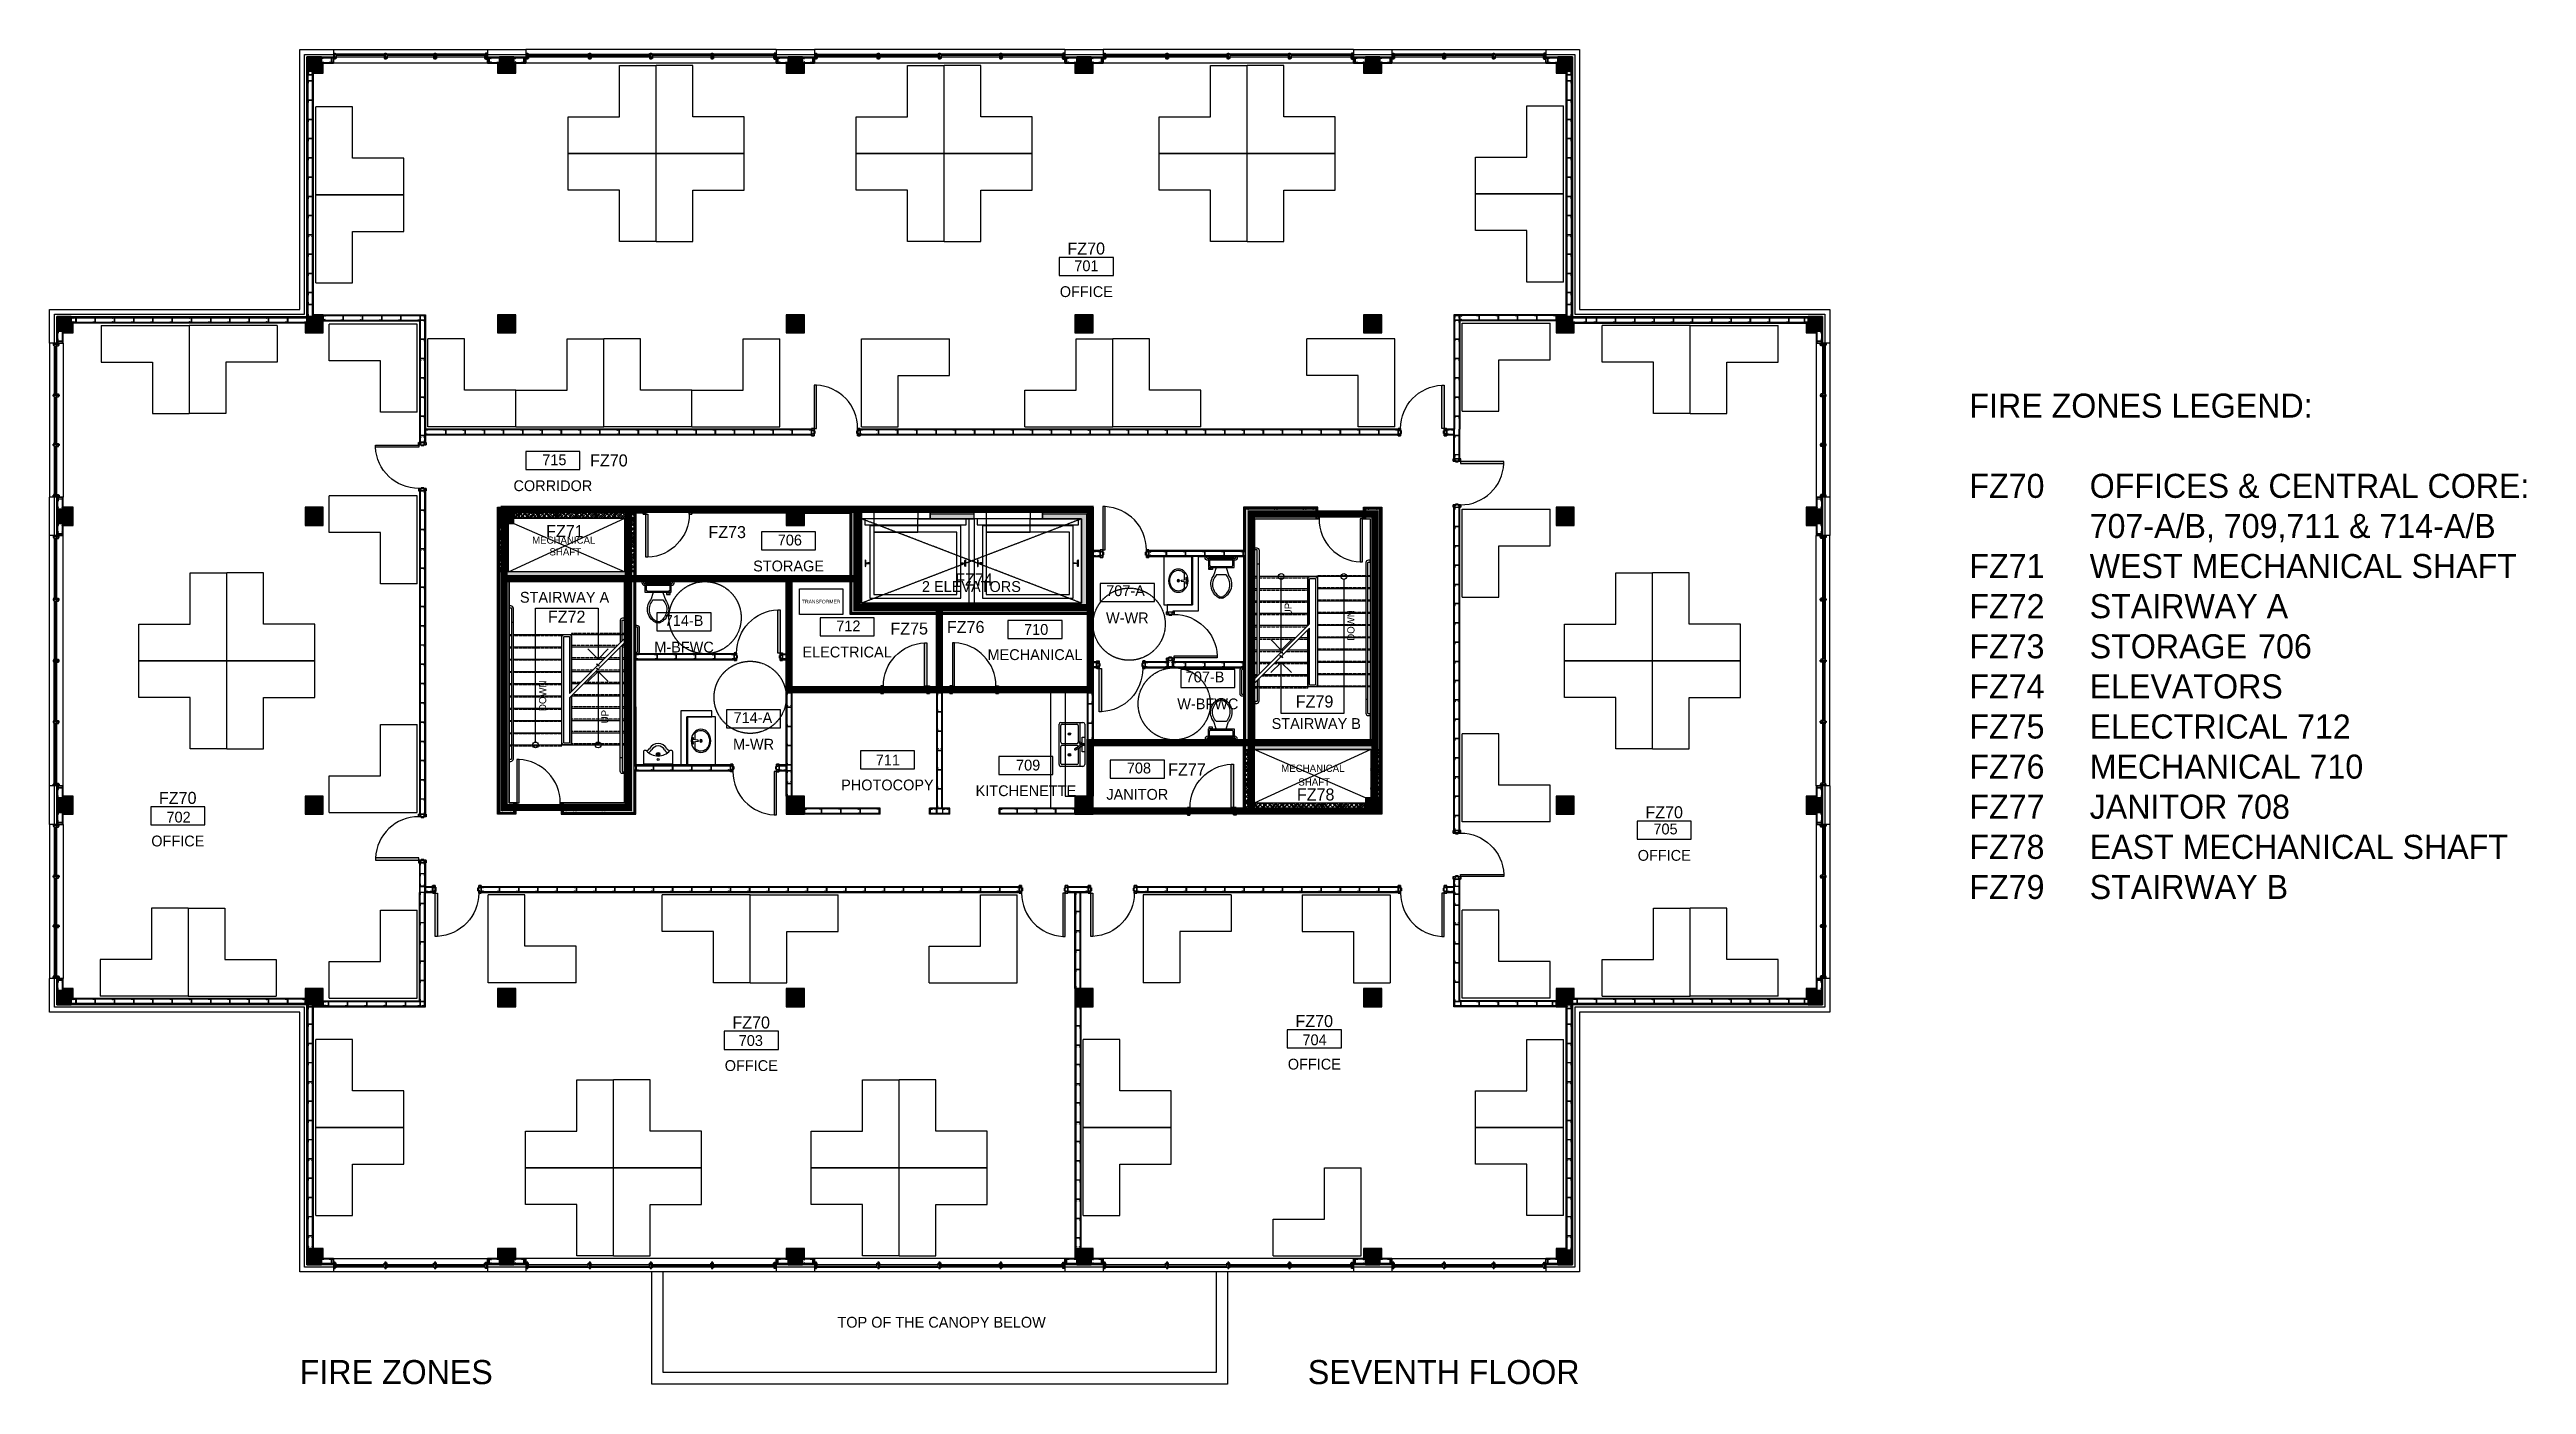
# Model space of a CAD drawing. Header units: millimetres. Extents: x 5414 to 278894, y 4264 to 146383.
# Drawn here: x 227414 to 278894, y 4264 to 32001 of the extents above; entities that cross this region are included whole.
import ezdxf
from ezdxf.enums import TextEntityAlignment as Align

# ---------------------------------------------------------------- set-up
doc = ezdxf.new("R2010")
doc.units = ezdxf.units.MM
doc.linetypes.add('Commercial Base Plan$0$ACAD_ISO02W100', pattern=[15, 12, -3])
doc.linetypes.add('Commercial Base Plan$0$ACAD_ISO10W100', pattern=[18, 12, -3, 0, -3])
for name, color, linetype in [('Commercial Base Plan$0$A-DR-INT', 6, 'Continuous'), ('Commercial Base Plan$0$A-GL-RMS-IDN', 6, 'Continuous'), ('Commercial Base Plan$0$A-PL-LAY-S', 6, 'Continuous'), ('Commercial Base Plan$0$H-PB-FIX', 6, 'Continuous'), ('Commercial Base Plan$0$I-FU-DSK', 6, 'Continuous'), ('Commercial Base Plan$0$R-FC-WSR-BRF', 6, 'Continuous'), ('E-FP-FZ', 1, 'Continuous'), ('E-FP-ID-SYM', 1, 'Continuous')]:
    doc.layers.add(name, color=color, linetype=linetype)
doc.styles.add('ARCH', font='comic.ttf')
doc.styles.add('Commercial Base Plan$0$STYLUS BT', font='stylu.ttf')
pattern_1 = [(225, (182447.91, -22943.82), (42.426407, -42.426407), [])]
pattern_2 = [(135, (182447.91, -22943.82), (-42.426407, -42.426407), [])]
pattern_3 = [(225, (182047.91, -22943.82), (42.426407, -42.426407), [])]
pattern_4 = [(135, (182047.91, -22943.82), (-42.426407, -42.426407), [])]
pattern_5 = [(225, (181647.91, -22943.82), (42.426407, -42.426407), [])]
pattern_6 = [(135, (181647.91, -22943.82), (-42.426407, -42.426407), [])]
pattern_7 = [(225, (181247.91, -22943.82), (42.426407, -42.426407), [])]
pattern_8 = [(135, (181247.91, -22943.82), (-42.426407, -42.426407), [])]
pattern_9 = [(225, (180847.91, -22943.82), (42.426407, -42.426407), [])]
pattern_10 = [(135, (180847.91, -22943.82), (-42.426407, -42.426407), [])]
pattern_11 = [(225, (180447.91, -22943.82), (42.426407, -42.426407), [])]
pattern_12 = [(135, (180447.91, -22943.82), (-42.426407, -42.426407), [])]
pattern_13 = [(135, (182452.91, -23148.82), (-42.426407, -42.426407), [])]
pattern_14 = [(45, (182452.91, -23148.82), (-42.426407, 42.426407), [])]
pattern_15 = [(135, (182452.91, -23548.82), (-42.426407, -42.426407), [])]
pattern_16 = [(45, (182452.91, -23548.82), (-42.426407, 42.426407), [])]
pattern_17 = [(315, (180032.91, -23853.82), (42.426407, 42.426407), [])]
pattern_18 = [(225, (180032.91, -23853.82), (42.426407, -42.426407), [])]
pattern_19 = [(315, (180032.91, -23453.82), (42.426407, 42.426407), [])]
pattern_20 = [(225, (180032.91, -23453.82), (42.426407, -42.426407), [])]
pattern_21 = [(45, (195537.91, -28863.82), (-42.426407, 42.426407), [])]
pattern_22 = [(315, (195537.91, -28863.82), (42.426407, 42.426407), [])]
pattern_23 = [(45, (195937.91, -28863.82), (-42.426407, 42.426407), [])]
pattern_24 = [(315, (195937.91, -28863.82), (42.426407, 42.426407), [])]
pattern_25 = [(45, (196337.91, -28863.82), (-42.426407, 42.426407), [])]
pattern_26 = [(315, (196337.91, -28863.82), (42.426407, 42.426407), [])]
pattern_27 = [(45, (196737.91, -28863.82), (-42.426407, 42.426407), [])]
pattern_28 = [(315, (196737.91, -28863.82), (42.426407, 42.426407), [])]
pattern_29 = [(45, (197137.91, -28863.82), (-42.426407, 42.426407), [])]
pattern_30 = [(315, (197137.91, -28863.82), (42.426407, 42.426407), [])]
pattern_31 = [(45, (197537.91, -28863.82), (-42.426407, 42.426407), [])]
pattern_32 = [(315, (197537.91, -28863.82), (42.426407, 42.426407), [])]
pattern_33 = [(315, (195532.91, -28658.82), (42.426407, 42.426407), [])]
pattern_34 = [(225, (195532.91, -28658.82), (42.426407, -42.426407), [])]
pattern_35 = [(315, (195532.91, -28258.82), (42.426407, 42.426407), [])]
pattern_36 = [(225, (195532.91, -28258.82), (42.426407, -42.426407), [])]
pattern_37 = [(135, (197952.91, -27953.82), (-42.426407, -42.426407), [])]
pattern_38 = [(45, (197952.91, -27953.82), (-42.426407, 42.426407), [])]
pattern_39 = [(135, (197952.91, -28353.82), (-42.426407, -42.426407), [])]
pattern_40 = [(45, (197952.91, -28353.82), (-42.426407, 42.426407), [])]
pattern_41 = [(270, (226005.1288, -68108.992), (1.374815, -2.38125), [1.5875, -3.175]), (30, (226005.1288, -68108.992), (1.374815493, 2.381249716), [1.5875, -3.175]), (330, (226005.1288, -68108.992), (2.749630493, -2.84e-07), [-3.175, 1.5875])]
pattern_42 = [(45, (84972.87, -183722.72), (-56.1266, 56.1266), [])]
pattern_43 = [(315, (84972.87, -183722.72), (56.1266, 56.1266), [])]
pattern_44 = [(90, (151980.692, 16301.3514), (-1.374815, 2.38125), [1.5875, -3.175]), (210, (151980.692, 16301.3514), (-1.374815493, -2.381249716), [1.5875, -3.175]), (150, (151980.692, 16301.3514), (-2.749630493, 2.84e-07), [-3.175, 1.5875])]

msp = doc.modelspace()

# ---------------------------------------------------------------- texts
at = {"layer": 'Commercial Base Plan$0$A-GL-RMS-IDN', "style": 'Commercial Base Plan$0$STYLUS BT'}
for s, height, p in [('MECHANICAL ', 150, (238128.9, 21732.8)), ('SHAFT', 150, (238133.6, 21489.5)), ('2 ELEVATORS', 225, (246573.8, 20731.3)), ('MECHANICAL ', 150, (253698.7, 16991.7)), ('SHAFT', 150, (253698.7, 16708.3))]:
    msp.add_text(s, height=height, dxfattribs=at).set_placement(p, align=Align.CENTER)
for s, height, p in [('STAIRWAY A', 225, (237190.4, 20507.9)), ('STAIRWAY B', 225, (252814.4, 17883.9)), ('TOP OF THE CANOPY BELOW', 225, (243789.7, 5443.9)), ('FIRE ZONES', 500, (232614, 4271.2))]:
    msp.add_text(s, height=height, dxfattribs=at).set_placement(p)
for s, p in [('UP', (253233.1, 20365.6)), ('DOWN', (254536, 20033.9)), ('DOWN', (237736, 18573.9)), ('UP', (239033.1, 18140.6))]:
    msp.add_text(s, height=150, rotation=90, dxfattribs=at).set_placement(p, align=Align.CENTER)
msp.add_text('SEVENTH FLOOR', height=500, dxfattribs=at).set_placement((259214, 4271.2), align=Align.RIGHT)
at = {"layer": 'Commercial Base Plan$0$A-PL-LAY-S', "style": 'Commercial Base Plan$0$STYLUS BT'}
msp.add_text('TRANSFORMER', height=75, dxfattribs=at).set_placement((243452, 20530.5), align=Align.MIDDLE_CENTER)
at = {"layer": 'E-FP-FZ', "style": 'ARCH'}
for s, p in [('FZ70', (248960.6, 27866.6)), ('FZ70', (239039.9, 23464.4)), ('FZ71', (238123.9, 21994.6)), ('FZ73', (241498.1, 21975)), ('FZ74', (246626.9, 20989.4)), ('FZ72', (238161.9, 20217.1)), ('FZ75', (245281.5, 19971)), ('FZ76', (246455.7, 20003.6)), ('FZ79', (253706.8, 18454.7)), ('FZ77', (251053.8, 17042)), ('FZ70', (230078.6, 16451.8)), ('FZ78', (253728.9, 16522.1)), ('FZ70', (260972.2, 16153.3)), ('FZ70', (241996.8, 11785)), ('FZ70', (253699.6, 11815.2))]:
    msp.add_text(s, height=250, dxfattribs=at).set_placement(p, align=Align.MIDDLE_CENTER)
at = {"layer": 'E-FP-ID-SYM', "insert": (267316.3, 24852.9), "char_height": 500, "attachment_point": 1, "style": 'ARCH'}
msp.add_mtext_dynamic_manual_height_columns('FIRE ZONES LEGEND:\\P\\P\\pxt5;FZ70^IOFFICES & CENTRAL CORE:\\P^I707-A/B, 709,711 & 714-A/B\\PFZ71^IWEST MECHANICAL SHAFT\\PFZ72^ISTAIRWAY A\\PFZ73^ISTORAGE^I706\\PFZ74^IELEVATORS\\PFZ75^IELECTRICAL 712\\PFZ76^IMECHANICAL 710\\PFZ77^IJANITOR 708\\PFZ78^IEAST MECHANICAL SHAFT\\PFZ79^ISTAIRWAY B', width=18369.638, gutter_width=2500, heights=[0], dxfattribs=at)

# ---------------------------------------------------------------- blocks, each defined once
blk = doc.blocks.new('Commercial Base Plan$0$wbOval Bath Vanity 482x406 top')
for p, q in [((-151, 127), (-20, 127)), ((-13, 59), (-25, 178)), ((0, 178), (-25, 178)), ((-25, 0), (25, 0)), ((0, 59), (-13, 59)), ((0, 178), (25, 178)), ((0, 59), (13, 59)), ((0, -25), (0, 25)), ((13, 59), (25, 178)), ((20, 127), (151, 127))]:
    blk.add_line(p, q)
for centre, radius in [((-51, 165), 12.7), ((0, 0), 25.4), ((51, 165), 12.7)]:
    blk.add_circle(centre, radius)
blk.add_ellipse((0, 0), major_axis=(-241, 0), ratio=0.842105)
blk.add_open_spline([(-151, 127), (-156, 123), (-161, 118), (-183, 96), (-197, 76), (-212, 37), (-216, 19), (-216, 0), (-216, -15), (-214, -30), (-202, -66), (-191, -86), (-159, -122), (-138, -138), (-92, -163), (-65, -171), (-10, -179), (18, -179), (73, -169), (98, -160), (144, -134), (164, -118), (194, -81), (205, -60), (217, -17), (217, 5), (209, 49), (200, 70), (177, 103), (165, 116), (151, 127)], degree=3, knots=[5.476012, 5.476012, 5.476012, 5.476012, 5.578585, 5.578585, 5.958606, 5.958606, 6.283185, 6.283185, 6.283185, 6.541474, 6.541474, 6.921495, 6.921495, 7.301517, 7.301517, 7.681538, 7.681538, 8.061559, 8.061559, 8.44158, 8.44158, 8.821601, 8.821601, 9.201622, 9.201622, 9.581644, 9.581644, 9.961665, 9.961665, 10.231939, 10.231939, 10.231939, 10.231939])
blk = doc.blocks.new('Commercial Base Plan$0$Toilet - top')
for p, q in [((-10, -8.5), (-8, -8.5)), ((-10, -9.5), (-10, -8.5)), ((-7, -9.5), (-10, -9.5)), ((-8, -8.5), (-8, -8)), ((-7, -8), (-7, -9.5)), ((-4, -8), (-6, -14)), ((4, -14), (-4, -14)), ((4, -8), (6, -14)), ((9.5, -6), (9.5, -2))]:
    blk.add_line(p, q)
blk.add_lwpolyline([(10.5, -8), (10.5, 0), (-10.5, 0), (-10.5, -8)], close=True)
for points in [[(-9.5, -2), (-9.5, -6)], [(8.5, -1), (-8.5, -1)], [(-8.5, -7), (8.5, -7)]]:
    blk.add_lwpolyline(points)
for centre, radius, start, end in [((-8.6, -1.9), 0.884, 81.8699, 188.1301), ((-8.6, -6.1), 0.884, 171.8699, 278.1301), ((3.5, -21.6), 12.2, 141.4691, 247.9714), ((4.2, -21.8), 11.3, 136.3677, 238.9468), ((-3.5, -21.6), 12.2, 292.0284, 38.5307), ((-4.2, -21.8), 11.3, 301.053, 43.6321), ((8.6, -1.9), 0.884, 351.8699, 98.1301), ((8.6, -6.1), 0.884, 261.8699, 8.1301), ((0, -27.9), 4, 245.7318, 294.2682), ((0, -29), 4, 254.8605, 285.1395)]:
    blk.add_arc(centre, radius, start, end)
blk = doc.blocks.new('Commercial Base Plan$0$wbC_Stud 92x38')
blk.add_lwpolyline([(-13, 38), (-3, 38, -0.414214), (0, 35), (0, 3, -0.414214), (-3, 0), (-89, 0, -0.414214), (-92, 3), (-92, 35, -0.414214), (-89, 38), (-79, 38), (-79, 37), (-89, 37, 0.414214), (-91, 35), (-91, 3, 0.414214), (-89, 1), (-3, 1, 0.414214), (-1, 3), (-1, 35, 0.414214), (-3, 37), (-13, 37)], format="xyb", close=True)
blk = doc.blocks.new('Commercial Base Plan$0$wbFurringChanel 70x22')
blk.add_lwpolyline([(5, 3), (0, 3, 0.414214), (0, 2), (0, 0, 0.414214), (0, 0), (16, 0, 0.394412), (16, 0), (17, 22, -0.394412), (18, 22), (18, 22, -0.198912), (19, 22), (19, 21, 0.198912), (19, 21), (51, 21), (51, 21, 0.198912), (51, 21), (51, 22, -0.198912), (52, 22), (52, 22, -0.394412), (53, 22), (54, 0, 0.394412), (54, 0), (70, 0, 0.414214), (70, 0), (70, 2, 0.414214), (70, 2), (65, 2)], format="xyb")
blk = doc.blocks.new('Commercial Base Plan$0$wbunit Break Line Symbol')
blk.add_lwpolyline([(-1, 0), (-0.75, 0), (-0.5, 0.5), (-0.5, -0.5), (-0.25, 0), (0, 0)])
blk = doc.blocks.new('Commercial Base Plan$0$wbJamb&Anchor146x56')
at = {"color": 6}
blk.add_line((1, -39), (1, 39), dxfattribs=at)
blk.add_lwpolyline([(20, -39), (20, -39), (20, -72), (58, -72), (58, 72), (20, 72), (20, 59), (20, 39), (0, 39), (0, -39)], close=True, dxfattribs=at)
blk.add_lwpolyline([(17, 60), (10, 60, -0.414214), (9, 61), (9, 72, -0.414214), (10, 73), (58, 73, -0.414214), (59, 72), (59, 24, 0.414214), (60, 23), (74, 23, -0.414214), (75, 22), (75, -22, -0.414214), (74, -23), (60, -23, 0.414214), (59, -24), (59, -72, -0.414214), (58, -73), (10, -73, -0.414214), (9, -72), (9, -61, -0.414214), (10, -60), (17, -60), (17, -59), (10, -59, 0.414214), (8, -61), (8, -72, 0.414214), (10, -74), (58, -74, 0.414214), (60, -72), (60, -24), (74, -24, 0.414214), (76, -22), (76, 22, 0.414214), (74, 24), (60, 24), (60, 72, 0.414214), (58, 74), (10, 74, 0.414214), (8, 72), (8, 61, 0.414214), (10, 59), (17, 59)], format="xyb", close=True)
for centre in [(43, 31), (43, -31)]:
    blk.add_circle(centre, 8, dxfattribs=at)
blk = doc.blocks.new('Commercial Base Plan$0$wbDoorPlan 900x124(1010ro)')
for p, q in [((55, 976), (55, 77)), ((100, 976), (55, 976)), ((100, 77), (100, 976)), ((1, -35), (1, 35)), ((55, 77), (100, 77)), ((1009, -35), (1009, 35))]:
    blk.add_line(p, q)
for points in [[(9, 65), (2, 65, -0.414214), (1, 66), (1, 77, -0.414214), (2, 78), (50, 78, -0.414214), (51, 77), (51, 29, 0.414214), (52, 28), (66, 28, -0.414214), (67, 27), (67, -27, -0.414214), (66, -28), (52, -28, 0.414214), (51, -29), (51, -77, -0.414214), (50, -78), (2, -78, -0.414214), (1, -77), (1, -66, -0.414214), (2, -65), (9, -65), (9, -64), (2, -64, 0.414214), (0, -66), (0, -77, 0.414214), (2, -79), (50, -79, 0.414214), (52, -77), (52, -29), (66, -29, 0.414214), (68, -27), (68, 27, 0.414214), (66, 29), (52, 29), (52, 77, 0.414214), (50, 79), (2, 79, 0.414214), (0, 77), (0, 66, 0.414214), (2, 64), (9, 64)], [(1001, 65), (1008, 65, 0.414214), (1009, 66), (1009, 77, 0.414214), (1008, 78), (960, 78, 0.414214), (959, 77), (959, 29, -0.414214), (958, 28), (944, 28, 0.414214), (943, 27), (943, -27, 0.414214), (944, -28), (958, -28, -0.414214), (959, -29), (959, -77, 0.414214), (960, -78), (1008, -78, 0.414214), (1009, -77), (1009, -66, 0.414214), (1008, -65), (1001, -65), (1001, -64), (1008, -64, -0.414214), (1010, -66), (1010, -77, -0.414214), (1008, -79), (960, -79, -0.414214), (958, -77), (958, -29), (944, -29, -0.414214), (942, -27), (942, 27, -0.414214), (944, 29), (958, 29), (958, 77, -0.414214), (960, 79), (1008, 79, -0.414214), (1010, 77), (1010, 66, -0.414214), (1008, 64), (1001, 64)]]:
    blk.add_lwpolyline(points, format="xyb", close=True)
for points in [[(0, -34), (0, 34), (20, 45), (15, 51), (15, 77), (50, 77), (50, -77), (15, -77), (15, -52), (20, -45)], [(1010, -34), (1010, 34), (990, 45), (995, 51), (995, 77), (960, 77), (960, -77), (995, -77), (995, -52), (990, -45)]]:
    blk.add_lwpolyline(points, close=True)
for centre in [(35, 36), (975, 36), (35, -36), (975, -36)]:
    blk.add_circle(centre, 8)
blk.add_arc((59, 78), 899, 359.9419, 87.4119)
blk.add_solid([(55, 976), (100, 976), (55, 77), (100, 77)])
blk = doc.blocks.new('Commercial Base Plan$0$wbAluminJamb 127x44.5')
for p, q in [((-109.5, 39.25), (-127, 39.25)), ((-22.5, 56.5), (-17.5, 51.5)), ((0, 39.25), (-17.5, 39.25))]:
    blk.add_line(p, q)
at = {"color": 5}
for p, q in [((-47.5, 56.5), (-47.5, 66.5)), ((-22.5, 56.5), (-22.5, 66.5))]:
    blk.add_line(p, q, dxfattribs=at)
for points in [[(-127, 39.25), (-127, 12), (0, 12), (0, 39.25)], [(-22.5, 56.5), (-109.5, 56.5), (-109.5, 31.5), (-17.5, 31.5), (-17.5, 51.5)]]:
    blk.add_lwpolyline(points)
blk = doc.blocks.new('Commercial Base Plan$0$wbAluminMulion 127x44.5')
for p, q in [((-109.5, 13.625), (-127, 13.625)), ((-22.5, 30.875), (-17.5, 25.875)), ((0, 13.625), (-17.5, 13.625)), ((-22.5, -30.875), (-17.5, -25.875))]:
    blk.add_line(p, q)
at = {"color": 5}
for p, q in [((-47.5, 30.875), (-47.5, 40.875)), ((-22.5, 30.875), (-22.5, 40.875)), ((-47.5, -30.875), (-47.5, -40.875)), ((-22.5, -30.875), (-22.5, -40.875))]:
    blk.add_line(p, q, dxfattribs=at)
for points in [[(-127, 13.625), (-127, -13.625), (-109.5, -13.625)], [(-22.5, 30.875), (-109.5, 30.875), (-109.5, 5.875), (-17.5, 5.875), (-17.5, 25.875)], [(-17.5, -13.625), (0, -13.625), (0, 13.625)], [(-22.5, -30.875), (-109.5, -30.875), (-109.5, -5.875), (-17.5, -5.875), (-17.5, -25.875)]]:
    blk.add_lwpolyline(points)
blk = doc.blocks.new('Commercial Base Plan$0$wbW01Plan_5176x127(ro5200)')
for p, q in [((-5143.5, -22.5), (-3902.625, -22.5)), ((-5143.5, -47.5), (-3902.625, -47.5)), ((-3840.875, -22.5), (-2630.875, -22.5)), ((-3840.875, -47.5), (-2630.875, -47.5)), ((-1359.125, -22.5), (-2569.125, -22.5)), ((-1359.125, -47.5), (-2569.125, -47.5)), ((-56.5, -22.5), (-1297.375, -22.5)), ((-56.5, -47.5), (-1297.375, -47.5))]:
    blk.add_line(p, q)
at = {"rotation": 90}
for name, p in [('Commercial Base Plan$0$wbAluminMulion 127x44.5', (-3871.75, 0)), ('Commercial Base Plan$0$wbAluminMulion 127x44.5', (-2600, 0)), ('Commercial Base Plan$0$wbAluminMulion 127x44.5', (-1328.25, 0)), ('Commercial Base Plan$0$wbAluminJamb 127x44.5', (0, 0))]:
    blk.add_blockref(name, p, dxfattribs=at)
at = {"xscale": -1, "rotation": 270}
blk.add_blockref('Commercial Base Plan$0$wbAluminJamb 127x44.5', (-5200, 0), dxfattribs=at)
blk = doc.blocks.new('Commercial Base Plan$0$wbW02Plan_3176x127(ro3200)')
for p, q in [((-3143.5, -22.5), (-2145.375, -22.5)), ((-3143.5, -47.5), (-2145.375, -47.5)), ((-2083.625, -22.5), (-1116.375, -22.5)), ((-2083.625, -47.5), (-1116.375, -47.5)), ((-1054.625, -22.5), (-56.5, -22.5)), ((-1054.625, -47.5), (-56.5, -47.5))]:
    blk.add_line(p, q)
at = {"rotation": 90}
for name, p in [('Commercial Base Plan$0$wbAluminMulion 127x44.5', (-2114.5, 0)), ('Commercial Base Plan$0$wbAluminMulion 127x44.5', (-1085.5, 0)), ('Commercial Base Plan$0$wbAluminJamb 127x44.5', (0, 0))]:
    blk.add_blockref(name, p, dxfattribs=at)
at = {"xscale": -1, "rotation": 270}
blk.add_blockref('Commercial Base Plan$0$wbAluminJamb 127x44.5', (-3200, 0), dxfattribs=at)
blk = doc.blocks.new('Commercial Base Plan$0$att.RoomName&Number')
blk.add_lwpolyline([(-7.5, 0), (7.5, 0), (7.5, 5), (-7.5, 5)], close=True)
at = {"style": 'Commercial Base Plan$0$STYLUS BT'}
for tag, p in [('ROOM_NAME', (0, 9.5)), ('ROOM', (0, 2.5))]:
    blk.add_attdef(tag, text='', height=3, dxfattribs=at).set_placement(p, align=Align.MIDDLE)
blk = doc.blocks.new('Commercial Base Plan$0$wbUrinal')
for p, q in [((-1, -7.7), (1, -7.7)), ((0, -8.7), (0, -6.7))]:
    blk.add_line(p, q)
blk.add_lwpolyline([(9.7, -10.8), (11, -10.8, 0.414214), (12, -9.8), (12, 0), (-12, 0), (-12, -9.8, 0.414214), (-11, -10.8), (-9.7, -10.8)], format="xyb")
for centre, radius in [((0, -7.7), 1.5), ((0, -7.7), 1), ((0, -3.5), 0.75)]:
    blk.add_circle(centre, radius)
for centre, radius, start, end in [((0, -18.9), 12.6, 40.0581, 139.9419), ((-9.7, -13.8), 3, 28.5074, 89.9383), ((-9.7, -13.8), 5, 28.5074, 69.7827), ((0, -8.5), 8, 208.5074, 331.4926), ((0, -8.5), 6, 208.5074, 331.4926), ((9.7, -13.8), 5, 110.2173, 151.4926), ((9.7, -13.8), 3, 90.0617, 151.4926)]:
    blk.add_arc(centre, radius, start, end)
blk = doc.blocks.new('Commercial Base Plan$0$desk')
for p, q in [((0, 1829), (0, 0)), ((0, 1829), (762, 1829)), ((762, 1829), (762, 762)), ((762, 762), (1829, 762)), ((1829, 762), (1829, 0)), ((0, 0), (1829, 0))]:
    blk.add_line(p, q)
blk = doc.blocks.new('Commercial Base Plan$0$Sink-double - 36 in top')
for p, q in [((-457, -102), (-53, -102)), ((2, -7), (-57, -110)), ((-57, -110), (-35, -122)), ((-35, -122), (14, -13)), ((-26, -102), (29, -102)), ((-19, -470), (-19, -165)), ((-2, -48), (91, -208)), ((113, -195), (18, -32)), ((19, -165), (19, -470)), ((59, -102), (457, -102))]:
    blk.add_line(p, q)
for points in [[(-419, 0), (419, 0)], [(-23, -51), (-152, -51), (-152, 0), (152, 0), (152, -51), (29, -51)], [(-457, -495), (-457, -38)], [(-419, -470), (-419, -165)], [(-394, -140), (-44, -140)], [(-44, -495), (-394, -495)], [(0, -51), (-3, -51)], [(44, -140), (51, -140)], [(394, -495), (44, -495)], [(81, -140), (394, -140)], [(419, -165), (419, -470)], [(457, -38), (457, -495)], [(419, -533), (-419, -533)]]:
    blk.add_lwpolyline(points)
for centre, radius in [((-216, -318), 25.4), ((-216, -318), 12.7), ((216, -318), 25.4), ((216, -318), 12.7)]:
    blk.add_circle(centre, radius)
for centre, radius, start, end in [((-419, -38), 38.1, 90, 180), ((419, -38), 38.1, 0, 90), ((-419, -495), 38.1, 180, 270), ((-394, -165), 25.4, 90, 180), ((-394, -470), 25.4, 180, 270), ((-44, -165), 25.4, 0, 90), ((-44, -470), 25.4, 270, 0), ((0, -25), 19.1, 269.2246, 216.2304), ((44, -165), 25.4, 90, 180), ((44, -470), 25.4, 180, 270), ((102, -201), 12.7, 210, 30), ((394, -165), 25.4, 0, 90), ((394, -470), 25.4, 270, 0), ((419, -495), 38.1, 270, 0)]:
    blk.add_arc(centre, radius, start, end)

# ---------------------------------------------------------------- hatches: boundary and pattern name
at = {"layer": 'Commercial Base Plan$0$A-PL-LAY-S'}
for points in [[(233064, 31851.2), (232764, 31851.2), (232764, 31551.2), (233064, 31551.2)], [(237064, 31851.2), (236764, 31851.2), (236764, 31551.2), (237064, 31551.2)], [(243064, 31851.2), (242764, 31851.2), (242764, 31551.2), (243064, 31551.2)], [(249064, 31851.2), (248764, 31851.2), (248764, 31551.2), (249064, 31551.2)], [(255064, 31851.2), (254764, 31851.2), (254764, 31551.2), (255064, 31551.2)], [(259064, 31851.2), (258764, 31851.2), (258764, 31551.2), (259064, 31551.2)], [(227864, 26451.2), (227564, 26451.2), (227564, 26151.2), (227864, 26151.2)], [(233064, 26451.2), (232764, 26451.2), (232764, 26151.2), (233064, 26151.2)], [(237064, 26451.2), (236764, 26451.2), (236764, 26151.2), (237064, 26151.2)], [(243064, 26451.2), (242764, 26451.2), (242764, 26151.2), (243064, 26151.2)], [(249064, 26451.2), (248764, 26451.2), (248764, 26151.2), (249064, 26151.2)], [(255064, 26451.2), (254764, 26451.2), (254764, 26151.2), (255064, 26151.2)], [(259064, 26451.2), (258764, 26451.2), (258764, 26151.2), (259064, 26151.2)], [(264264, 26451.2), (263964, 26451.2), (263964, 26151.2), (264264, 26151.2)], [(227864, 22451.2), (227564, 22451.2), (227564, 22151.2), (227864, 22151.2)], [(233064, 22451.2), (232764, 22451.2), (232764, 22151.2), (233064, 22151.2)], [(237064, 22451.2), (236764, 22451.2), (236764, 22151.2), (237064, 22151.2)], [(243064, 22451.2), (242764, 22451.2), (242764, 22151.2), (243064, 22151.2)], [(254764, 22251.2), (254864, 22251.2), (254864, 17656.2), (252464, 17656.2), (252464, 22251.2), (253739, 22251.2), (253739, 22451.2), (252264, 22451.2), (252264, 17456.2), (255064, 17456.2), (255064, 22451.2), (254764, 22451.2)], [(259064, 22451.2), (258764, 22451.2), (258764, 22151.2), (259064, 22151.2)], [(264264, 22451.2), (263964, 22451.2), (263964, 22151.2), (264264, 22151.2)], [(264264, 22451.2), (263964, 22451.2), (263964, 22151.2), (264264, 22151.2)], [(237064, 16351.2), (236964, 16351.2), (236964, 20946.2), (239364, 20946.2), (239364, 16351.2), (238089, 16351.2), (238089, 16151.2), (239564, 16151.2), (239564, 21146.2), (236764, 21146.2), (236764, 16151.2), (237064, 16151.2)], [(227864, 16451.2), (227564, 16451.2), (227564, 16151.2), (227864, 16151.2)], [(233064, 16451.2), (232764, 16451.2), (232764, 16151.2), (233064, 16151.2)], [(243064, 16451.2), (242764, 16451.2), (242764, 16151.2), (243064, 16151.2)], [(243064, 16451.2), (242764, 16451.2), (242764, 16151.2), (243064, 16151.2)], [(249064, 16451.2), (248764, 16451.2), (248764, 16151.2), (249064, 16151.2)], [(249064, 16451.2), (248764, 16451.2), (248764, 16151.2), (249064, 16151.2)], [(255064, 16451.2), (254764, 16451.2), (254764, 16151.2), (255064, 16151.2)], [(259064, 16451.2), (258764, 16451.2), (258764, 16151.2), (259064, 16151.2)], [(264264, 16451.2), (263964, 16451.2), (263964, 16151.2), (264264, 16151.2)], [(264264, 16451.2), (263964, 16451.2), (263964, 16151.2), (264264, 16151.2)], [(227864, 12451.2), (227564, 12451.2), (227564, 12151.2), (227864, 12151.2)], [(233064, 12451.2), (232764, 12451.2), (232764, 12151.2), (233064, 12151.2)], [(237064, 12451.2), (236764, 12451.2), (236764, 12151.2), (237064, 12151.2)], [(243064, 12451.2), (242764, 12451.2), (242764, 12151.2), (243064, 12151.2)], [(243064, 12451.2), (242764, 12451.2), (242764, 12151.2), (243064, 12151.2)], [(249064, 12451.2), (248764, 12451.2), (248764, 12151.2), (249064, 12151.2)], [(255064, 12451.2), (254764, 12451.2), (254764, 12151.2), (255064, 12151.2)], [(259064, 12451.2), (258764, 12451.2), (258764, 12151.2), (259064, 12151.2)], [(259064, 12451.2), (258764, 12451.2), (258764, 12151.2), (259064, 12151.2)], [(264264, 12451.2), (263964, 12451.2), (263964, 12151.2), (264264, 12151.2)], [(233064, 7051.2), (232764, 7051.2), (232764, 6751.2), (233064, 6751.2)], [(237064, 7051.2), (236764, 7051.2), (236764, 6751.2), (237064, 6751.2)], [(243064, 7051.2), (242764, 7051.2), (242764, 6751.2), (243064, 6751.2)], [(249064, 7051.2), (248764, 7051.2), (248764, 6751.2), (249064, 6751.2)], [(255064, 7051.2), (254764, 7051.2), (254764, 6751.2), (255064, 6751.2)], [(259064, 7051.2), (258764, 7051.2), (258764, 6751.2), (259064, 6751.2)]]:
    msp.add_hatch(color=256, dxfattribs=at).paths.add_polyline_path(points)
h = msp.add_hatch(dxfattribs=at)
h.set_pattern_fill('LINE', color=256, scale=25, angle=45, style=0)
h.set_pattern_definition(pattern_42)
h.paths.add_polyline_path([(236764, 21146.2), (236954, 21146.2), (236954, 22151.2), (236764, 22151.2)])
h.paths.add_polyline_path([(237064, 22261.2), (239374, 22261.2), (239374, 21146.2), (239564, 21146.2), (239564, 22451.2), (237064, 22451.2)])
h = msp.add_hatch(dxfattribs=at)
h.set_pattern_fill('LINE', color=256, scale=25, angle=315, style=0)
h.set_pattern_definition(pattern_43)
h.paths.add_polyline_path([(236764, 21146.2), (236954, 21146.2), (236954, 22151.2), (236764, 22151.2)])
h.paths.add_polyline_path([(237064, 22261.2), (239374, 22261.2), (239374, 21146.2), (239564, 21146.2), (239564, 22451.2), (237064, 22451.2)])
h = msp.add_hatch(dxfattribs=at)
h.set_pattern_fill('_USER', color=6, scale=60, angle=45, style=0, pattern_type=0)
h.set_pattern_definition(pattern_31)
h.paths.add_polyline_path([(237174, 22451.2), (237174, 22446.2), (237174, 22266.2), (237174, 22261.2), (237564, 22261.2), (237564, 22266.2), (237564, 22446.2), (237564, 22451.2)])
h = msp.add_hatch(dxfattribs=at)
h.set_pattern_fill('_USER', color=6, scale=60, angle=315, style=0, pattern_type=0)
h.set_pattern_definition(pattern_32)
h.paths.add_polyline_path([(237564, 22261.2), (237564, 22266.2), (237564, 22446.2), (237564, 22451.2), (237174, 22451.2), (237174, 22446.2), (237174, 22266.2), (237174, 22261.2)])
h = msp.add_hatch(dxfattribs=at)
h.set_pattern_fill('_USER', color=6, scale=60, angle=45, style=0, pattern_type=0)
h.set_pattern_definition(pattern_31)
h.paths.add_polyline_path([(237174, 22451.2), (237174, 22446.2), (237174, 22266.2), (237174, 22261.2), (237564, 22261.2), (237564, 22266.2), (237564, 22446.2), (237564, 22451.2)])
h = msp.add_hatch(dxfattribs=at)
h.set_pattern_fill('_USER', color=6, scale=60, angle=315, style=0, pattern_type=0)
h.set_pattern_definition(pattern_32)
h.paths.add_polyline_path([(237564, 22261.2), (237564, 22266.2), (237564, 22446.2), (237564, 22451.2), (237174, 22451.2), (237174, 22446.2), (237174, 22266.2), (237174, 22261.2)])
h = msp.add_hatch(dxfattribs=at)
h.set_pattern_fill('_USER', color=6, scale=60, angle=45, style=0, pattern_type=0)
h.set_pattern_definition(pattern_29)
h.paths.add_polyline_path([(237574, 22451.2), (237574, 22446.2), (237574, 22266.2), (237574, 22261.2), (237964, 22261.2), (237964, 22266.2), (237964, 22446.2), (237964, 22451.2)])
h = msp.add_hatch(dxfattribs=at)
h.set_pattern_fill('_USER', color=6, scale=60, angle=315, style=0, pattern_type=0)
h.set_pattern_definition(pattern_30)
h.paths.add_polyline_path([(237964, 22261.2), (237964, 22266.2), (237964, 22446.2), (237964, 22451.2), (237574, 22451.2), (237574, 22446.2), (237574, 22266.2), (237574, 22261.2)])
h = msp.add_hatch(dxfattribs=at)
h.set_pattern_fill('_USER', color=6, scale=60, angle=45, style=0, pattern_type=0)
h.set_pattern_definition(pattern_29)
h.paths.add_polyline_path([(237574, 22451.2), (237574, 22446.2), (237574, 22266.2), (237574, 22261.2), (237964, 22261.2), (237964, 22266.2), (237964, 22446.2), (237964, 22451.2)])
h = msp.add_hatch(dxfattribs=at)
h.set_pattern_fill('_USER', color=6, scale=60, angle=315, style=0, pattern_type=0)
h.set_pattern_definition(pattern_30)
h.paths.add_polyline_path([(237964, 22261.2), (237964, 22266.2), (237964, 22446.2), (237964, 22451.2), (237574, 22451.2), (237574, 22446.2), (237574, 22266.2), (237574, 22261.2)])
h = msp.add_hatch(dxfattribs=at)
h.set_pattern_fill('_USER', color=6, scale=60, angle=45, style=0, pattern_type=0)
h.set_pattern_definition(pattern_27)
h.paths.add_polyline_path([(237974, 22451.2), (237974, 22446.2), (237974, 22266.2), (237974, 22261.2), (238364, 22261.2), (238364, 22266.2), (238364, 22446.2), (238364, 22451.2)])
h = msp.add_hatch(dxfattribs=at)
h.set_pattern_fill('_USER', color=6, scale=60, angle=315, style=0, pattern_type=0)
h.set_pattern_definition(pattern_28)
h.paths.add_polyline_path([(238364, 22261.2), (238364, 22266.2), (238364, 22446.2), (238364, 22451.2), (237974, 22451.2), (237974, 22446.2), (237974, 22266.2), (237974, 22261.2)])
h = msp.add_hatch(dxfattribs=at)
h.set_pattern_fill('_USER', color=6, scale=60, angle=45, style=0, pattern_type=0)
h.set_pattern_definition(pattern_27)
h.paths.add_polyline_path([(237974, 22451.2), (237974, 22446.2), (237974, 22266.2), (237974, 22261.2), (238364, 22261.2), (238364, 22266.2), (238364, 22446.2), (238364, 22451.2)])
h = msp.add_hatch(dxfattribs=at)
h.set_pattern_fill('_USER', color=6, scale=60, angle=315, style=0, pattern_type=0)
h.set_pattern_definition(pattern_28)
h.paths.add_polyline_path([(238364, 22261.2), (238364, 22266.2), (238364, 22446.2), (238364, 22451.2), (237974, 22451.2), (237974, 22446.2), (237974, 22266.2), (237974, 22261.2)])
h = msp.add_hatch(dxfattribs=at)
h.set_pattern_fill('_USER', color=6, scale=60, angle=45, style=0, pattern_type=0)
h.set_pattern_definition(pattern_25)
h.paths.add_polyline_path([(238374, 22451.2), (238374, 22446.2), (238374, 22266.2), (238374, 22261.2), (238764, 22261.2), (238764, 22266.2), (238764, 22446.2), (238764, 22451.2)])
h = msp.add_hatch(dxfattribs=at)
h.set_pattern_fill('_USER', color=6, scale=60, angle=315, style=0, pattern_type=0)
h.set_pattern_definition(pattern_26)
h.paths.add_polyline_path([(238764, 22261.2), (238764, 22266.2), (238764, 22446.2), (238764, 22451.2), (238374, 22451.2), (238374, 22446.2), (238374, 22266.2), (238374, 22261.2)])
h = msp.add_hatch(dxfattribs=at)
h.set_pattern_fill('_USER', color=6, scale=60, angle=45, style=0, pattern_type=0)
h.set_pattern_definition(pattern_25)
h.paths.add_polyline_path([(238374, 22451.2), (238374, 22446.2), (238374, 22266.2), (238374, 22261.2), (238764, 22261.2), (238764, 22266.2), (238764, 22446.2), (238764, 22451.2)])
h = msp.add_hatch(dxfattribs=at)
h.set_pattern_fill('_USER', color=6, scale=60, angle=315, style=0, pattern_type=0)
h.set_pattern_definition(pattern_26)
h.paths.add_polyline_path([(238764, 22261.2), (238764, 22266.2), (238764, 22446.2), (238764, 22451.2), (238374, 22451.2), (238374, 22446.2), (238374, 22266.2), (238374, 22261.2)])
h = msp.add_hatch(dxfattribs=at)
h.set_pattern_fill('_USER', color=6, scale=60, angle=45, style=0, pattern_type=0)
h.set_pattern_definition(pattern_23)
h.paths.add_polyline_path([(238774, 22451.2), (238774, 22446.2), (238774, 22266.2), (238774, 22261.2), (239164, 22261.2), (239164, 22266.2), (239164, 22446.2), (239164, 22451.2)])
h = msp.add_hatch(dxfattribs=at)
h.set_pattern_fill('_USER', color=6, scale=60, angle=315, style=0, pattern_type=0)
h.set_pattern_definition(pattern_24)
h.paths.add_polyline_path([(239164, 22261.2), (239164, 22266.2), (239164, 22446.2), (239164, 22451.2), (238774, 22451.2), (238774, 22446.2), (238774, 22266.2), (238774, 22261.2)])
h = msp.add_hatch(dxfattribs=at)
h.set_pattern_fill('_USER', color=6, scale=60, angle=45, style=0, pattern_type=0)
h.set_pattern_definition(pattern_23)
h.paths.add_polyline_path([(238774, 22451.2), (238774, 22446.2), (238774, 22266.2), (238774, 22261.2), (239164, 22261.2), (239164, 22266.2), (239164, 22446.2), (239164, 22451.2)])
h = msp.add_hatch(dxfattribs=at)
h.set_pattern_fill('_USER', color=6, scale=60, angle=315, style=0, pattern_type=0)
h.set_pattern_definition(pattern_24)
h.paths.add_polyline_path([(239164, 22261.2), (239164, 22266.2), (239164, 22446.2), (239164, 22451.2), (238774, 22451.2), (238774, 22446.2), (238774, 22266.2), (238774, 22261.2)])
h = msp.add_hatch(dxfattribs=at)
h.set_pattern_fill('_USER', color=256, scale=60, angle=225, style=0, pattern_type=0)
h.set_pattern_definition(pattern_21)
h.paths.add_polyline_path([(239174, 22266.2), (239174, 22261.2), (239564, 22261.2), (239564, 22266.2), (239564, 22446.2), (239564, 22451.2), (239174, 22451.2), (239174, 22446.2)])
h = msp.add_hatch(dxfattribs=at)
h.set_pattern_fill('_USER', color=256, scale=60, angle=135, style=0, pattern_type=0)
h.set_pattern_definition(pattern_22)
h.paths.add_polyline_path([(239174, 22266.2), (239174, 22261.2), (239564, 22261.2), (239564, 22266.2), (239564, 22446.2), (239564, 22451.2), (239174, 22451.2), (239174, 22446.2)])
h = msp.add_hatch(dxfattribs=at)
h.set_pattern_fill('_USER', color=256, scale=60, angle=225, style=0, pattern_type=0)
h.set_pattern_definition(pattern_21)
h.paths.add_polyline_path([(239174, 22266.2), (239174, 22261.2), (239564, 22261.2), (239564, 22266.2), (239564, 22446.2), (239564, 22451.2), (239174, 22451.2), (239174, 22446.2)])
h = msp.add_hatch(dxfattribs=at)
h.set_pattern_fill('_USER', color=256, scale=60, angle=135, style=0, pattern_type=0)
h.set_pattern_definition(pattern_22)
h.paths.add_polyline_path([(239174, 22266.2), (239174, 22261.2), (239564, 22261.2), (239564, 22266.2), (239564, 22446.2), (239564, 22451.2), (239174, 22451.2), (239174, 22446.2)])
h = msp.add_hatch(dxfattribs=at)
h.set_pattern_fill('_USER', color=6, scale=60, angle=-45, style=0, pattern_type=0)
h.set_pattern_definition(pattern_33)
h.paths.add_polyline_path([(239564, 22251.2), (239559, 22251.2), (239379, 22251.2), (239374, 22251.2), (239374, 21861.2), (239379, 21861.2), (239559, 21861.2), (239564, 21861.2)])
h = msp.add_hatch(dxfattribs=at)
h.set_pattern_fill('_USER', color=6, scale=60, angle=225, style=0, pattern_type=0)
h.set_pattern_definition(pattern_34)
h.paths.add_polyline_path([(239374, 21861.2), (239379, 21861.2), (239559, 21861.2), (239564, 21861.2), (239564, 22251.2), (239559, 22251.2), (239379, 22251.2), (239374, 22251.2)])
h = msp.add_hatch(dxfattribs=at)
h.set_pattern_fill('_USER', color=6, scale=60, angle=-45, style=0, pattern_type=0)
h.set_pattern_definition(pattern_33)
h.paths.add_polyline_path([(239564, 22251.2), (239559, 22251.2), (239379, 22251.2), (239374, 22251.2), (239374, 21861.2), (239379, 21861.2), (239559, 21861.2), (239564, 21861.2)])
h = msp.add_hatch(dxfattribs=at)
h.set_pattern_fill('_USER', color=6, scale=60, angle=225, style=0, pattern_type=0)
h.set_pattern_definition(pattern_34)
h.paths.add_polyline_path([(239374, 21861.2), (239379, 21861.2), (239559, 21861.2), (239564, 21861.2), (239564, 22251.2), (239559, 22251.2), (239379, 22251.2), (239374, 22251.2)])
h = msp.add_hatch(color=256, dxfattribs=at)
h.paths.add_polyline_path([(245714, 22251.2), (246629, 22251.2), (246629, 22451.2), (245714, 22451.2)], flags=17)
h.paths.add_polyline_path([(244292, 22251.2), (244292, 20498.2), (248864, 20498.2), (248864, 22251.2), (248051, 22251.2), (248051, 22451.2), (249064, 22451.2), (249064, 20298.2), (244092, 20298.2), (244092, 22451.2), (244292, 22451.2)])
h = msp.add_hatch(dxfattribs=at)
h.set_pattern_fill('HONEY', color=256, scale=0.5, angle=270, style=0)
h.set_pattern_definition(pattern_41)
h.paths.add_polyline_path([(253739, 22397.2), (253739, 22386.2, 0.25), (253747, 22386.2), (253747, 22397.2, -0.5)])
h = msp.add_hatch(dxfattribs=at)
h.set_pattern_fill('HONEY', color=256, scale=0.5, angle=270, style=0)
h.set_pattern_definition(pattern_41)
h.paths.add_polyline_path([(253739, 22264.2), (253739, 22253.2, -0.5), (253747, 22253.2), (253747, 22264.2, 0.25)])
h = msp.add_hatch(dxfattribs=at)
h.set_pattern_fill('HONEY', color=256, scale=0.5, angle=270, style=0)
h.set_pattern_definition(pattern_41)
h.paths.add_polyline_path([(254756, 22397.2), (254756, 22386.2, 0.25), (254764, 22386.2), (254764, 22397.2, -0.5)])
h.paths.add_polyline_path([(254756, 22264.2), (254756, 22253.2, -0.5), (254764, 22253.2), (254764, 22264.2, 0.25)])
h = msp.add_hatch(dxfattribs=at)
h.set_pattern_fill('_USER', color=6, scale=60, angle=135, style=0, pattern_type=0)
h.set_pattern_definition(pattern_39)
h.paths.add_polyline_path([(236764, 21556.2), (236769, 21556.2), (236949, 21556.2), (236954, 21556.2), (236954, 21946.2), (236949, 21946.2), (236769, 21946.2), (236764, 21946.2)])
h = msp.add_hatch(dxfattribs=at)
h.set_pattern_fill('_USER', color=6, scale=60, angle=405, style=0, pattern_type=0)
h.set_pattern_definition(pattern_40)
h.paths.add_polyline_path([(236954, 21946.2), (236949, 21946.2), (236769, 21946.2), (236764, 21946.2), (236764, 21556.2), (236769, 21556.2), (236949, 21556.2), (236954, 21556.2)])
h = msp.add_hatch(dxfattribs=at)
h.set_pattern_fill('_USER', color=6, scale=60, angle=135, style=0, pattern_type=0)
h.set_pattern_definition(pattern_39)
h.paths.add_polyline_path([(236764, 21556.2), (236769, 21556.2), (236949, 21556.2), (236954, 21556.2), (236954, 21946.2), (236949, 21946.2), (236769, 21946.2), (236764, 21946.2)])
h = msp.add_hatch(dxfattribs=at)
h.set_pattern_fill('_USER', color=6, scale=60, angle=405, style=0, pattern_type=0)
h.set_pattern_definition(pattern_40)
h.paths.add_polyline_path([(236954, 21946.2), (236949, 21946.2), (236769, 21946.2), (236764, 21946.2), (236764, 21556.2), (236769, 21556.2), (236949, 21556.2), (236954, 21556.2)])
h = msp.add_hatch(dxfattribs=at)
h.set_pattern_fill('_USER', color=6, scale=60, angle=-45, style=0, pattern_type=0)
h.set_pattern_definition(pattern_35)
h.paths.add_polyline_path([(239564, 21851.2), (239559, 21851.2), (239379, 21851.2), (239374, 21851.2), (239374, 21461.2), (239379, 21461.2), (239559, 21461.2), (239564, 21461.2)])
h = msp.add_hatch(dxfattribs=at)
h.set_pattern_fill('_USER', color=6, scale=60, angle=225, style=0, pattern_type=0)
h.set_pattern_definition(pattern_36)
h.paths.add_polyline_path([(239374, 21461.2), (239379, 21461.2), (239559, 21461.2), (239564, 21461.2), (239564, 21851.2), (239559, 21851.2), (239379, 21851.2), (239374, 21851.2)])
h = msp.add_hatch(dxfattribs=at)
h.set_pattern_fill('_USER', color=6, scale=60, angle=-45, style=0, pattern_type=0)
h.set_pattern_definition(pattern_35)
h.paths.add_polyline_path([(239564, 21851.2), (239559, 21851.2), (239379, 21851.2), (239374, 21851.2), (239374, 21461.2), (239379, 21461.2), (239559, 21461.2), (239564, 21461.2)])
h = msp.add_hatch(dxfattribs=at)
h.set_pattern_fill('_USER', color=6, scale=60, angle=225, style=0, pattern_type=0)
h.set_pattern_definition(pattern_36)
h.paths.add_polyline_path([(239374, 21461.2), (239379, 21461.2), (239559, 21461.2), (239564, 21461.2), (239564, 21851.2), (239559, 21851.2), (239379, 21851.2), (239374, 21851.2)])
h = msp.add_hatch(dxfattribs=at)
h.set_pattern_fill('_USER', color=6, scale=60, angle=135, style=0, pattern_type=0)
h.set_pattern_definition(pattern_37)
h.paths.add_polyline_path([(236764, 21156.2), (236769, 21156.2), (236949, 21156.2), (236954, 21156.2), (236954, 21546.2), (236949, 21546.2), (236769, 21546.2), (236764, 21546.2)])
h = msp.add_hatch(dxfattribs=at)
h.set_pattern_fill('_USER', color=6, scale=60, angle=405, style=0, pattern_type=0)
h.set_pattern_definition(pattern_38)
h.paths.add_polyline_path([(236954, 21546.2), (236949, 21546.2), (236769, 21546.2), (236764, 21546.2), (236764, 21156.2), (236769, 21156.2), (236949, 21156.2), (236954, 21156.2)])
h = msp.add_hatch(dxfattribs=at)
h.set_pattern_fill('_USER', color=6, scale=60, angle=135, style=0, pattern_type=0)
h.set_pattern_definition(pattern_37)
h.paths.add_polyline_path([(236764, 21156.2), (236769, 21156.2), (236949, 21156.2), (236954, 21156.2), (236954, 21546.2), (236949, 21546.2), (236769, 21546.2), (236764, 21546.2)])
h = msp.add_hatch(dxfattribs=at)
h.set_pattern_fill('_USER', color=6, scale=60, angle=405, style=0, pattern_type=0)
h.set_pattern_definition(pattern_38)
h.paths.add_polyline_path([(236954, 21546.2), (236949, 21546.2), (236769, 21546.2), (236764, 21546.2), (236764, 21156.2), (236769, 21156.2), (236949, 21156.2), (236954, 21156.2)])
h = msp.add_hatch(dxfattribs=at)
h.set_pattern_fill('LINE', color=256, scale=25, angle=315, style=0)
h.set_pattern_definition(pattern_43)
h.paths.add_polyline_path([(254874, 16451.2), (255064, 16451.2), (255064, 17456.2), (254874, 17456.2)])
h.paths.add_polyline_path([(252264, 16151.2), (254764, 16151.2), (254764, 16341.2), (252454, 16341.2), (252454, 17456.2), (252264, 17456.2)])
h = msp.add_hatch(dxfattribs=at)
h.set_pattern_fill('LINE', color=256, scale=25, angle=45, style=0)
h.set_pattern_definition(pattern_42)
h.paths.add_polyline_path([(254874, 16451.2), (255064, 16451.2), (255064, 17456.2), (254874, 17456.2)])
h.paths.add_polyline_path([(252264, 16151.2), (254764, 16151.2), (254764, 16341.2), (252454, 16341.2), (252454, 17456.2), (252264, 17456.2)])
h = msp.add_hatch(dxfattribs=at)
h.set_pattern_fill('_USER', color=6, scale=60, angle=135, style=0, pattern_type=0)
h.set_pattern_definition(pattern_15)
h.paths.add_polyline_path([(252264, 16751.2), (252269, 16751.2), (252449, 16751.2), (252454, 16751.2), (252454, 17141.2), (252449, 17141.2), (252269, 17141.2), (252264, 17141.2)])
h = msp.add_hatch(dxfattribs=at)
h.set_pattern_fill('_USER', color=6, scale=60, angle=405, style=0, pattern_type=0)
h.set_pattern_definition(pattern_16)
h.paths.add_polyline_path([(252454, 17141.2), (252449, 17141.2), (252269, 17141.2), (252264, 17141.2), (252264, 16751.2), (252269, 16751.2), (252449, 16751.2), (252454, 16751.2)])
h = msp.add_hatch(dxfattribs=at)
h.set_pattern_fill('_USER', color=6, scale=60, angle=135, style=0, pattern_type=0)
h.set_pattern_definition(pattern_15)
h.paths.add_polyline_path([(252264, 16751.2), (252269, 16751.2), (252449, 16751.2), (252454, 16751.2), (252454, 17141.2), (252449, 17141.2), (252269, 17141.2), (252264, 17141.2)])
h = msp.add_hatch(dxfattribs=at)
h.set_pattern_fill('_USER', color=6, scale=60, angle=405, style=0, pattern_type=0)
h.set_pattern_definition(pattern_16)
h.paths.add_polyline_path([(252454, 17141.2), (252449, 17141.2), (252269, 17141.2), (252264, 17141.2), (252264, 16751.2), (252269, 16751.2), (252449, 16751.2), (252454, 16751.2)])
h = msp.add_hatch(dxfattribs=at)
h.set_pattern_fill('_USER', color=6, scale=60, angle=-45, style=0, pattern_type=0)
h.set_pattern_definition(pattern_17)
h.paths.add_polyline_path([(255064, 17446.2), (255059, 17446.2), (254879, 17446.2), (254874, 17446.2), (254874, 17056.2), (254879, 17056.2), (255059, 17056.2), (255064, 17056.2)])
h = msp.add_hatch(dxfattribs=at)
h.set_pattern_fill('_USER', color=6, scale=60, angle=225, style=0, pattern_type=0)
h.set_pattern_definition(pattern_18)
h.paths.add_polyline_path([(254874, 17056.2), (254879, 17056.2), (255059, 17056.2), (255064, 17056.2), (255064, 17446.2), (255059, 17446.2), (254879, 17446.2), (254874, 17446.2)])
h = msp.add_hatch(dxfattribs=at)
h.set_pattern_fill('_USER', color=6, scale=60, angle=-45, style=0, pattern_type=0)
h.set_pattern_definition(pattern_17)
h.paths.add_polyline_path([(255064, 17446.2), (255059, 17446.2), (254879, 17446.2), (254874, 17446.2), (254874, 17056.2), (254879, 17056.2), (255059, 17056.2), (255064, 17056.2)])
h = msp.add_hatch(dxfattribs=at)
h.set_pattern_fill('_USER', color=6, scale=60, angle=225, style=0, pattern_type=0)
h.set_pattern_definition(pattern_18)
h.paths.add_polyline_path([(254874, 17056.2), (254879, 17056.2), (255059, 17056.2), (255064, 17056.2), (255064, 17446.2), (255059, 17446.2), (254879, 17446.2), (254874, 17446.2)])
h = msp.add_hatch(dxfattribs=at)
h.set_pattern_fill('_USER', color=6, scale=60, angle=-45, style=0, pattern_type=0)
h.set_pattern_definition(pattern_19)
h.paths.add_polyline_path([(255064, 17046.2), (255059, 17046.2), (254879, 17046.2), (254874, 17046.2), (254874, 16656.2), (254879, 16656.2), (255059, 16656.2), (255064, 16656.2)])
h = msp.add_hatch(dxfattribs=at)
h.set_pattern_fill('_USER', color=6, scale=60, angle=225, style=0, pattern_type=0)
h.set_pattern_definition(pattern_20)
h.paths.add_polyline_path([(254874, 16656.2), (254879, 16656.2), (255059, 16656.2), (255064, 16656.2), (255064, 17046.2), (255059, 17046.2), (254879, 17046.2), (254874, 17046.2)])
h = msp.add_hatch(dxfattribs=at)
h.set_pattern_fill('_USER', color=6, scale=60, angle=-45, style=0, pattern_type=0)
h.set_pattern_definition(pattern_19)
h.paths.add_polyline_path([(255064, 17046.2), (255059, 17046.2), (254879, 17046.2), (254874, 17046.2), (254874, 16656.2), (254879, 16656.2), (255059, 16656.2), (255064, 16656.2)])
h = msp.add_hatch(dxfattribs=at)
h.set_pattern_fill('_USER', color=6, scale=60, angle=225, style=0, pattern_type=0)
h.set_pattern_definition(pattern_20)
h.paths.add_polyline_path([(254874, 16656.2), (254879, 16656.2), (255059, 16656.2), (255064, 16656.2), (255064, 17046.2), (255059, 17046.2), (254879, 17046.2), (254874, 17046.2)])
h = msp.add_hatch(dxfattribs=at)
h.set_pattern_fill('_USER', color=6, scale=60, angle=135, style=0, pattern_type=0)
h.set_pattern_definition(pattern_13)
h.paths.add_polyline_path([(252264, 16351.2), (252269, 16351.2), (252449, 16351.2), (252454, 16351.2), (252454, 16741.2), (252449, 16741.2), (252269, 16741.2), (252264, 16741.2)])
h = msp.add_hatch(dxfattribs=at)
h.set_pattern_fill('_USER', color=6, scale=60, angle=405, style=0, pattern_type=0)
h.set_pattern_definition(pattern_14)
h.paths.add_polyline_path([(252454, 16741.2), (252449, 16741.2), (252269, 16741.2), (252264, 16741.2), (252264, 16351.2), (252269, 16351.2), (252449, 16351.2), (252454, 16351.2)])
h = msp.add_hatch(dxfattribs=at)
h.set_pattern_fill('_USER', color=6, scale=60, angle=135, style=0, pattern_type=0)
h.set_pattern_definition(pattern_13)
h.paths.add_polyline_path([(252264, 16351.2), (252269, 16351.2), (252449, 16351.2), (252454, 16351.2), (252454, 16741.2), (252449, 16741.2), (252269, 16741.2), (252264, 16741.2)])
h = msp.add_hatch(dxfattribs=at)
h.set_pattern_fill('_USER', color=6, scale=60, angle=405, style=0, pattern_type=0)
h.set_pattern_definition(pattern_14)
h.paths.add_polyline_path([(252454, 16741.2), (252449, 16741.2), (252269, 16741.2), (252264, 16741.2), (252264, 16351.2), (252269, 16351.2), (252449, 16351.2), (252454, 16351.2)])
h = msp.add_hatch(dxfattribs=at)
h.set_pattern_fill('HONEY', color=256, scale=0.5, angle=90, style=0)
h.set_pattern_definition(pattern_44)
h.paths.add_polyline_path([(237072, 16205.2), (237072, 16216.2, 0.25), (237064, 16216.2), (237064, 16205.2, -0.5)])
h.paths.add_polyline_path([(237072, 16338.2), (237072, 16349.2, -0.5), (237064, 16349.2), (237064, 16338.2, 0.25)])
h = msp.add_hatch(dxfattribs=at)
h.set_pattern_fill('HONEY', color=256, scale=0.5, angle=90, style=0)
h.set_pattern_definition(pattern_44)
h.paths.add_polyline_path([(238089, 16338.2), (238089, 16349.2, -0.5), (238081, 16349.2), (238081, 16338.2, 0.25)])
h = msp.add_hatch(dxfattribs=at)
h.set_pattern_fill('HONEY', color=256, scale=0.5, angle=90, style=0)
h.set_pattern_definition(pattern_44)
h.paths.add_polyline_path([(238089, 16205.2), (238089, 16216.2, 0.25), (238081, 16216.2), (238081, 16205.2, -0.5)])
h = msp.add_hatch(dxfattribs=at)
h.set_pattern_fill('_USER', color=256, scale=60, angle=225, style=0, pattern_type=0)
h.set_pattern_definition(pattern_1)
h.paths.add_polyline_path([(252654, 16336.2), (252654, 16341.2), (252264, 16341.2), (252264, 16336.2), (252264, 16156.2), (252264, 16151.2), (252654, 16151.2), (252654, 16156.2)])
h = msp.add_hatch(dxfattribs=at)
h.set_pattern_fill('_USER', color=256, scale=60, angle=135, style=0, pattern_type=0)
h.set_pattern_definition(pattern_2)
h.paths.add_polyline_path([(252654, 16336.2), (252654, 16341.2), (252264, 16341.2), (252264, 16336.2), (252264, 16156.2), (252264, 16151.2), (252654, 16151.2), (252654, 16156.2)])
h = msp.add_hatch(dxfattribs=at)
h.set_pattern_fill('_USER', color=256, scale=60, angle=225, style=0, pattern_type=0)
h.set_pattern_definition(pattern_1)
h.paths.add_polyline_path([(252654, 16336.2), (252654, 16341.2), (252264, 16341.2), (252264, 16336.2), (252264, 16156.2), (252264, 16151.2), (252654, 16151.2), (252654, 16156.2)])
h = msp.add_hatch(dxfattribs=at)
h.set_pattern_fill('_USER', color=256, scale=60, angle=135, style=0, pattern_type=0)
h.set_pattern_definition(pattern_2)
h.paths.add_polyline_path([(252654, 16336.2), (252654, 16341.2), (252264, 16341.2), (252264, 16336.2), (252264, 16156.2), (252264, 16151.2), (252654, 16151.2), (252654, 16156.2)])
h = msp.add_hatch(dxfattribs=at)
h.set_pattern_fill('_USER', color=6, scale=60, angle=225, style=0, pattern_type=0)
h.set_pattern_definition(pattern_3)
h.paths.add_polyline_path([(253054, 16151.2), (253054, 16156.2), (253054, 16336.2), (253054, 16341.2), (252664, 16341.2), (252664, 16336.2), (252664, 16156.2), (252664, 16151.2)])
h = msp.add_hatch(dxfattribs=at)
h.set_pattern_fill('_USER', color=6, scale=60, angle=495, style=0, pattern_type=0)
h.set_pattern_definition(pattern_4)
h.paths.add_polyline_path([(252664, 16341.2), (252664, 16336.2), (252664, 16156.2), (252664, 16151.2), (253054, 16151.2), (253054, 16156.2), (253054, 16336.2), (253054, 16341.2)])
h = msp.add_hatch(dxfattribs=at)
h.set_pattern_fill('_USER', color=6, scale=60, angle=225, style=0, pattern_type=0)
h.set_pattern_definition(pattern_3)
h.paths.add_polyline_path([(253054, 16151.2), (253054, 16156.2), (253054, 16336.2), (253054, 16341.2), (252664, 16341.2), (252664, 16336.2), (252664, 16156.2), (252664, 16151.2)])
h = msp.add_hatch(dxfattribs=at)
h.set_pattern_fill('_USER', color=6, scale=60, angle=495, style=0, pattern_type=0)
h.set_pattern_definition(pattern_4)
h.paths.add_polyline_path([(252664, 16341.2), (252664, 16336.2), (252664, 16156.2), (252664, 16151.2), (253054, 16151.2), (253054, 16156.2), (253054, 16336.2), (253054, 16341.2)])
h = msp.add_hatch(dxfattribs=at)
h.set_pattern_fill('_USER', color=6, scale=60, angle=225, style=0, pattern_type=0)
h.set_pattern_definition(pattern_5)
h.paths.add_polyline_path([(253454, 16151.2), (253454, 16156.2), (253454, 16336.2), (253454, 16341.2), (253064, 16341.2), (253064, 16336.2), (253064, 16156.2), (253064, 16151.2)])
h = msp.add_hatch(dxfattribs=at)
h.set_pattern_fill('_USER', color=6, scale=60, angle=495, style=0, pattern_type=0)
h.set_pattern_definition(pattern_6)
h.paths.add_polyline_path([(253064, 16341.2), (253064, 16336.2), (253064, 16156.2), (253064, 16151.2), (253454, 16151.2), (253454, 16156.2), (253454, 16336.2), (253454, 16341.2)])
h = msp.add_hatch(dxfattribs=at)
h.set_pattern_fill('_USER', color=6, scale=60, angle=225, style=0, pattern_type=0)
h.set_pattern_definition(pattern_5)
h.paths.add_polyline_path([(253454, 16151.2), (253454, 16156.2), (253454, 16336.2), (253454, 16341.2), (253064, 16341.2), (253064, 16336.2), (253064, 16156.2), (253064, 16151.2)])
h = msp.add_hatch(dxfattribs=at)
h.set_pattern_fill('_USER', color=6, scale=60, angle=495, style=0, pattern_type=0)
h.set_pattern_definition(pattern_6)
h.paths.add_polyline_path([(253064, 16341.2), (253064, 16336.2), (253064, 16156.2), (253064, 16151.2), (253454, 16151.2), (253454, 16156.2), (253454, 16336.2), (253454, 16341.2)])
h = msp.add_hatch(dxfattribs=at)
h.set_pattern_fill('_USER', color=6, scale=60, angle=225, style=0, pattern_type=0)
h.set_pattern_definition(pattern_7)
h.paths.add_polyline_path([(253854, 16151.2), (253854, 16156.2), (253854, 16336.2), (253854, 16341.2), (253464, 16341.2), (253464, 16336.2), (253464, 16156.2), (253464, 16151.2)])
h = msp.add_hatch(dxfattribs=at)
h.set_pattern_fill('_USER', color=6, scale=60, angle=495, style=0, pattern_type=0)
h.set_pattern_definition(pattern_8)
h.paths.add_polyline_path([(253464, 16341.2), (253464, 16336.2), (253464, 16156.2), (253464, 16151.2), (253854, 16151.2), (253854, 16156.2), (253854, 16336.2), (253854, 16341.2)])
h = msp.add_hatch(dxfattribs=at)
h.set_pattern_fill('_USER', color=6, scale=60, angle=225, style=0, pattern_type=0)
h.set_pattern_definition(pattern_7)
h.paths.add_polyline_path([(253854, 16151.2), (253854, 16156.2), (253854, 16336.2), (253854, 16341.2), (253464, 16341.2), (253464, 16336.2), (253464, 16156.2), (253464, 16151.2)])
h = msp.add_hatch(dxfattribs=at)
h.set_pattern_fill('_USER', color=6, scale=60, angle=495, style=0, pattern_type=0)
h.set_pattern_definition(pattern_8)
h.paths.add_polyline_path([(253464, 16341.2), (253464, 16336.2), (253464, 16156.2), (253464, 16151.2), (253854, 16151.2), (253854, 16156.2), (253854, 16336.2), (253854, 16341.2)])
h = msp.add_hatch(dxfattribs=at)
h.set_pattern_fill('_USER', color=6, scale=60, angle=225, style=0, pattern_type=0)
h.set_pattern_definition(pattern_9)
h.paths.add_polyline_path([(254254, 16151.2), (254254, 16156.2), (254254, 16336.2), (254254, 16341.2), (253864, 16341.2), (253864, 16336.2), (253864, 16156.2), (253864, 16151.2)])
h = msp.add_hatch(dxfattribs=at)
h.set_pattern_fill('_USER', color=6, scale=60, angle=495, style=0, pattern_type=0)
h.set_pattern_definition(pattern_10)
h.paths.add_polyline_path([(253864, 16341.2), (253864, 16336.2), (253864, 16156.2), (253864, 16151.2), (254254, 16151.2), (254254, 16156.2), (254254, 16336.2), (254254, 16341.2)])
h = msp.add_hatch(dxfattribs=at)
h.set_pattern_fill('_USER', color=6, scale=60, angle=225, style=0, pattern_type=0)
h.set_pattern_definition(pattern_9)
h.paths.add_polyline_path([(254254, 16151.2), (254254, 16156.2), (254254, 16336.2), (254254, 16341.2), (253864, 16341.2), (253864, 16336.2), (253864, 16156.2), (253864, 16151.2)])
h = msp.add_hatch(dxfattribs=at)
h.set_pattern_fill('_USER', color=6, scale=60, angle=495, style=0, pattern_type=0)
h.set_pattern_definition(pattern_10)
h.paths.add_polyline_path([(253864, 16341.2), (253864, 16336.2), (253864, 16156.2), (253864, 16151.2), (254254, 16151.2), (254254, 16156.2), (254254, 16336.2), (254254, 16341.2)])
h = msp.add_hatch(dxfattribs=at)
h.set_pattern_fill('_USER', color=6, scale=60, angle=225, style=0, pattern_type=0)
h.set_pattern_definition(pattern_11)
h.paths.add_polyline_path([(254654, 16151.2), (254654, 16156.2), (254654, 16336.2), (254654, 16341.2), (254264, 16341.2), (254264, 16336.2), (254264, 16156.2), (254264, 16151.2)])
h = msp.add_hatch(dxfattribs=at)
h.set_pattern_fill('_USER', color=6, scale=60, angle=495, style=0, pattern_type=0)
h.set_pattern_definition(pattern_12)
h.paths.add_polyline_path([(254264, 16341.2), (254264, 16336.2), (254264, 16156.2), (254264, 16151.2), (254654, 16151.2), (254654, 16156.2), (254654, 16336.2), (254654, 16341.2)])
h = msp.add_hatch(dxfattribs=at)
h.set_pattern_fill('_USER', color=6, scale=60, angle=225, style=0, pattern_type=0)
h.set_pattern_definition(pattern_11)
h.paths.add_polyline_path([(254654, 16151.2), (254654, 16156.2), (254654, 16336.2), (254654, 16341.2), (254264, 16341.2), (254264, 16336.2), (254264, 16156.2), (254264, 16151.2)])
h = msp.add_hatch(dxfattribs=at)
h.set_pattern_fill('_USER', color=6, scale=60, angle=495, style=0, pattern_type=0)
h.set_pattern_definition(pattern_12)
h.paths.add_polyline_path([(254264, 16341.2), (254264, 16336.2), (254264, 16156.2), (254264, 16151.2), (254654, 16151.2), (254654, 16156.2), (254654, 16336.2), (254654, 16341.2)])

# ---------------------------------------------------------------- linework, layer by layer
msp.add_line((239602, 18343.4), (239602, 17137.2))
at = {"layer": 'Commercial Base Plan$0$A-DR-INT'}
msp.add_line((245852, 18760.2), (245852, 20260.2), dxfattribs=at)
for centre, start, end in [((254697.2, 22251.4), 179.88762, 267.40005), ((237130.7, 16350.9), 359.88762, 87.40005)]:
    msp.add_arc(centre, 898.2, start, end, dxfattribs=at)
at = {"layer": 'Commercial Base Plan$0$A-PL-LAY-S'}
for p, q in [((233314, 32001.2), (236514, 32001.2)), ((233314, 32001.2), (233314, 31718.2)), ((236514, 32001.2), (236514, 31718.2)), ((242514, 32001.2), (237314, 32001.2)), ((237314, 32001.2), (237314, 31718.2)), ((242514, 32001.2), (242514, 31718.2)), ((243314, 32001.2), (243314, 31718.2)), ((248514, 32001.2), (243314, 32001.2)), ((248514, 32001.2), (248514, 31718.2)), ((254514, 32001.2), (249314, 32001.2)), ((249314, 32001.2), (249314, 31718.2)), ((254514, 32001.2), (254514, 31718.2)), ((255314, 32001.2), (258514, 32001.2)), ((255314, 32001.2), (255314, 31718.2)), ((258514, 32001.2), (258514, 31718.2)), ((236514, 31718.2), (233314, 31718.2)), ((242514, 31718.2), (237314, 31718.2)), ((248514, 31718.2), (243314, 31718.2)), ((254514, 31718.2), (249314, 31718.2)), ((258514, 31718.2), (255314, 31718.2)), ((258726, 26489.2), (256602, 26489.2)), ((256602, 26489.2), (256602, 24113.2)), ((256618, 26489.2), (256618, 24113.2)), ((258726, 26473.2), (256618, 26473.2)), ((256710, 26473.2), (256710, 24113.2)), ((256726, 26473.2), (256726, 24113.2)), ((258726, 26381.2), (256726, 26381.2)), ((258726, 26365.2), (256726, 26365.2)), ((227414, 25901.2), (227414, 22701.2)), ((227697, 25901.2), (227414, 25901.2)), ((227697, 25901.2), (227697, 22701.2)), ((264131, 25901.2), (264131, 22701.2)), ((264414, 25901.2), (264131, 25901.2)), ((264414, 25901.2), (264414, 22701.2)), ((235102, 23839.2), (235226, 23839.2)), ((235118, 24113.2), (235118, 23839.2)), ((235210, 24113.2), (235210, 23839.2)), ((235226, 24113.2), (235226, 23839.2)), ((243252, 24097.2), (235226, 24097.2)), ((243252, 24005.2), (235226, 24005.2)), ((243252, 23989.2), (235226, 23989.2)), ((243252, 23989.2), (243252, 24113.2)), ((244262, 23989.2), (244262, 24113.2)), ((255442, 23989.2), (255442, 24113.2)), ((256452, 23989.2), (256452, 24113.2)), ((256602, 24005.2), (256452, 24005.2)), ((256602, 23989.2), (256602, 24113.2)), ((256618, 23499.2), (256618, 24113.2)), ((256602, 23499.2), (256726, 23499.2)), ((227697, 22701.2), (227414, 22701.2)), ((235102, 22829.2), (235226, 22829.2)), ((264414, 22701.2), (264131, 22701.2)), ((236764, 22151.2), (236764, 21146.2)), ((236764, 22141.2), (236764, 21956.2)), ((236944, 22141.2), (236764, 21961.2)), ((236859.1, 22141.2), (236764, 22046)), ((236774.3, 22141.2), (236764, 22130.9)), ((236764, 22141.2), (236769, 22141.2)), ((236764, 22141.2), (236764, 21956.2)), ((236944, 22141.2), (236764, 21961.2)), ((236859.1, 22141.2), (236764, 22046)), ((236774.3, 22141.2), (236764, 22130.9)), ((236764, 22141.2), (236769, 22141.2)), ((236769, 22151.2), (236769, 22141.2)), ((236769, 22151.2), (236769, 22141.2)), ((236769, 22141.2), (236949, 22141.2)), ((236769, 22141.2), (236949, 22141.2)), ((236794.3, 22141.2), (236954, 21981.5)), ((236794.3, 22141.2), (236954, 21981.5)), ((236879.1, 22141.2), (236954, 22066.3)), ((236879.1, 22141.2), (236954, 22066.3)), ((236949, 22151.2), (236949, 22141.2)), ((236949, 22151.2), (236949, 22141.2)), ((236949, 22141.2), (236954, 22141.2)), ((236949, 22141.2), (236954, 22141.2)), ((236954, 21146.2), (239374, 22261.2)), ((236954, 21146.2), (239374, 22261.2)), ((236954, 21146.2), (236954, 22151.2)), ((236954, 21956.2), (236954, 22141.2)), ((236954, 21956.2), (236954, 22141.2)), ((237074, 22446.2), (237064, 22446.2)), ((237074, 22446.2), (237064, 22446.2)), ((237074, 22266.2), (237064, 22266.2)), ((237074, 22266.2), (237064, 22266.2)), ((237064, 22151.2), (239374, 21146.2)), ((237064, 22151.2), (239374, 21146.2)), ((237159, 22451.2), (237074, 22366.2)), ((237159, 22451.2), (237074, 22366.2)), ((237164, 22320.7), (237074, 22410.7)), ((237164, 22320.7), (237074, 22410.7)), ((237164, 22371.3), (237074, 22281.3)), ((237164, 22371.3), (237074, 22281.3)), ((237138.7, 22261.2), (237074, 22325.9)), ((237138.7, 22261.2), (237074, 22325.9)), ((237164, 22405.6), (237118.4, 22451.2)), ((237164, 22405.6), (237118.4, 22451.2)), ((237164, 22286.5), (237138.7, 22261.2)), ((237164, 22286.5), (237138.7, 22261.2)), ((237174, 22446.2), (237164, 22446.2)), ((237174, 22446.2), (237164, 22446.2)), ((237174, 22266.2), (237164, 22266.2)), ((237174, 22266.2), (237164, 22266.2)), ((237574, 22446.2), (237564, 22446.2)), ((237574, 22446.2), (237564, 22446.2)), ((237574, 22266.2), (237564, 22266.2)), ((237574, 22266.2), (237564, 22266.2)), ((237974, 22446.2), (237964, 22446.2)), ((237974, 22446.2), (237964, 22446.2)), ((237974, 22266.2), (237964, 22266.2)), ((237974, 22266.2), (237964, 22266.2)), ((238374, 22446.2), (238364, 22446.2)), ((238374, 22446.2), (238364, 22446.2)), ((238374, 22266.2), (238364, 22266.2)), ((238374, 22266.2), (238364, 22266.2)), ((238774, 22446.2), (238764, 22446.2)), ((238774, 22446.2), (238764, 22446.2)), ((238774, 22266.2), (238764, 22266.2)), ((238774, 22266.2), (238764, 22266.2)), ((239174, 22446.2), (239164, 22446.2)), ((239174, 22446.2), (239164, 22446.2)), ((239174, 22266.2), (239164, 22266.2)), ((239174, 22266.2), (239164, 22266.2)), ((239379, 22251.2), (239379, 22261.2)), ((239379, 22251.2), (239379, 22261.2)), ((239559, 22251.2), (239559, 22261.2)), ((239559, 22251.2), (239559, 22261.2)), ((239602, 22489.2), (239602, 22365.2)), ((239752, 22365.2), (239752, 22489.2)), ((240762, 22365.2), (240762, 22489.2)), ((243102, 22489.2), (244054, 22489.2)), ((243102, 22473.2), (244054, 22473.2)), ((243102, 22381.2), (244054, 22381.2)), ((243102, 22365.2), (244054, 22365.2)), ((244292, 22489.2), (244292, 22451.2)), ((245714, 22489.2), (246629, 22489.2)), ((245714, 22489.2), (245714, 22451.2)), ((245714, 22473.2), (246629, 22473.2)), ((246629, 22489.2), (246629, 22451.2)), ((248051, 22489.2), (248051, 22451.2)), ((253739, 22399.2), (253739, 22251.2)), ((254764, 22251.2), (254764, 22399.2)), ((256602, 22489.2), (256726, 22489.2)), ((227414, 16701.2), (227414, 21901.2)), ((227697, 21901.2), (227414, 21901.2)), ((227697, 16701.2), (227697, 21901.2)), ((236764, 22086.6), (236894.4, 21956.2)), ((236764, 22086.6), (236894.4, 21956.2)), ((236764, 22001.8), (236809.6, 21956.2)), ((236764, 22001.8), (236809.6, 21956.2)), ((236764, 21956.2), (236769, 21956.2)), ((236764, 21956.2), (236769, 21956.2)), ((236769, 21956.2), (236949, 21956.2)), ((236769, 21956.2), (236769, 21946.2)), ((236769, 21956.2), (236949, 21956.2)), ((236769, 21956.2), (236769, 21946.2)), ((236954, 22066.3), (236843.8, 21956.2)), ((236954, 22066.3), (236843.8, 21956.2)), ((236954, 21981.5), (236928.7, 21956.2)), ((236954, 21981.5), (236928.7, 21956.2)), ((236949, 21956.2), (236954, 21956.2)), ((236949, 21956.2), (236949, 21946.2)), ((236949, 21956.2), (236954, 21956.2)), ((236949, 21956.2), (236949, 21946.2)), ((239379, 21851.2), (239379, 21861.2)), ((239379, 21851.2), (239379, 21861.2)), ((239559, 21851.2), (239559, 21861.2)), ((239559, 21851.2), (239559, 21861.2)), ((264131, 16701.2), (264131, 21901.2)), ((264414, 21901.2), (264131, 21901.2)), ((264414, 16701.2), (264414, 21901.2)), ((236769, 21556.2), (236769, 21546.2)), ((236769, 21556.2), (236769, 21546.2)), ((236769, 21156.2), (236769, 21146.2)), ((236769, 21156.2), (236769, 21146.2)), ((236949, 21556.2), (236949, 21546.2)), ((236949, 21556.2), (236949, 21546.2)), ((236949, 21156.2), (236949, 21146.2)), ((236949, 21156.2), (236949, 21146.2)), ((239379, 21451.2), (239374, 21451.2)), ((239374, 21451.2), (239374, 21156.2)), ((239374, 21425.9), (239399.3, 21451.2)), ((239374, 21341), (239484.1, 21451.2)), ((239379, 21451.2), (239374, 21451.2)), ((239374, 21451.2), (239374, 21156.2)), ((239374, 21425.9), (239399.3, 21451.2)), ((239374, 21341), (239484.1, 21451.2)), ((239374, 21256.2), (239564, 21446.2)), ((239374, 21256.2), (239564, 21446.2)), ((239564, 21235.9), (239374, 21425.9)), ((239564, 21235.9), (239374, 21425.9)), ((239374, 21171.3), (239564, 21361.3)), ((239374, 21171.3), (239564, 21361.3)), ((239558.8, 21156.2), (239374, 21341)), ((239558.8, 21156.2), (239374, 21341)), ((239474, 21156.2), (239374, 21256.2)), ((239474, 21156.2), (239374, 21256.2)), ((239389.1, 21156.2), (239374, 21171.3)), ((239389.1, 21156.2), (239374, 21171.3)), ((239379, 21156.2), (239374, 21156.2)), ((239379, 21156.2), (239374, 21156.2)), ((239379, 21451.2), (239379, 21461.2)), ((239379, 21451.2), (239379, 21461.2)), ((239379, 21146.2), (239379, 21156.2)), ((239379, 21146.2), (239379, 21156.2)), ((239564, 21320.7), (239433.5, 21451.2)), ((239564, 21320.7), (239433.5, 21451.2)), ((239443.7, 21156.2), (239564, 21276.5)), ((239443.7, 21156.2), (239564, 21276.5)), ((239564, 21405.6), (239518.4, 21451.2)), ((239564, 21405.6), (239518.4, 21451.2)), ((239528.5, 21156.2), (239564, 21191.6)), ((239528.5, 21156.2), (239564, 21191.6)), ((239559, 21451.2), (239559, 21461.2)), ((239559, 21451.2), (239559, 21461.2)), ((239564, 21451.2), (239559, 21451.2)), ((239564, 21451.2), (239559, 21451.2)), ((239564, 21156.2), (239559, 21156.2)), ((239559, 21146.2), (239559, 21156.2)), ((239564, 21156.2), (239559, 21156.2)), ((239559, 21146.2), (239559, 21156.2)), ((239564, 21156.2), (239564, 21451.2)), ((239564, 21156.2), (239564, 21451.2)), ((249252, 21465.2), (249252, 21589.2)), ((250262, 21465.2), (250262, 21589.2)), ((251296, 21465.2), (251172, 21465.2)), ((252226, 21589.2), (252226, 21465.2)), ((252554, 21311.2), (252514, 21311.2)), ((254656.5, 21354.1), (254701.5, 21354.1)), ((239602, 21070.2), (239602, 20946.2)), ((242726, 17137.2), (242726, 20946.2)), ((242850, 20946.2), (242726, 20946.2)), ((242742, 16489.2), (242742, 20946.2)), ((242834, 16489.2), (242834, 20946.2)), ((242850, 18760.2), (242850, 20946.2)), ((252514, 21051.2), (252464, 21051.2)), ((252514, 21051.2), (252464, 21051.2)), ((252514, 20796.2), (252464, 20796.2)), ((252514, 20796.2), (252464, 20796.2)), ((254774, 21051.2), (252554, 21051.2)), ((254774, 21051.2), (252554, 21051.2)), ((253564, 20796.2), (252554, 20796.2)), ((253564, 20796.2), (252554, 20796.2)), ((253014, 19521.9), (253014, 20991.2)), ((253014, 19521.9), (253014, 20991.2)), ((253564, 21051.2), (253564, 20029.2)), ((253564, 21051.2), (253564, 20029.2)), ((253764, 21051.2), (253764, 18756.2)), ((253764, 21051.2), (253764, 18756.2)), ((254774, 20796.2), (253764, 20796.2)), ((254774, 20796.2), (253764, 20796.2)), ((254814, 21051.2), (254774, 21051.2)), ((254864, 21051.2), (254814, 21051.2)), ((254864, 21051.2), (254814, 21051.2)), ((254864, 20796.2), (254814, 20796.2)), ((254864, 20796.2), (254814, 20796.2)), ((237014, 20106.2), (237054, 20106.2)), ((245868, 16237.2), (245868, 20260.2)), ((245960, 16237.2), (245960, 20260.2)), ((245976, 18760.2), (245976, 20260.2)), ((248978, 20260.2), (248978, 18760.2)), ((248994, 20260.2), (248994, 16489.2)), ((249086, 20260.2), (249086, 16489.2)), ((249102, 20260.2), (249102, 17656.2)), ((252514, 20541.2), (252464, 20541.2)), ((252514, 20541.2), (252464, 20541.2)), ((252514, 20286.2), (252464, 20286.2)), ((252514, 20286.2), (252464, 20286.2)), ((253564, 20541.2), (252554, 20541.2)), ((253564, 20541.2), (252554, 20541.2)), ((253564, 20286.2), (252554, 20286.2)), ((253564, 20286.2), (252554, 20286.2)), ((254774, 20541.2), (253764, 20541.2)), ((254774, 20541.2), (253764, 20541.2)), ((254774, 20286.2), (253764, 20286.2)), ((254774, 20286.2), (253764, 20286.2)), ((254864, 20541.2), (254814, 20541.2)), ((254864, 20541.2), (254814, 20541.2)), ((254864, 20286.2), (254814, 20286.2)), ((254864, 20286.2), (254814, 20286.2)), ((236964, 19846.2), (237014, 19846.2)), ((236964, 19846.2), (237014, 19846.2)), ((236964, 19591.2), (237014, 19591.2)), ((236964, 19591.2), (237014, 19591.2)), ((237054, 19846.2), (239274, 19846.2)), ((237054, 19846.2), (239274, 19846.2)), ((237054, 19591.2), (238064, 19591.2)), ((237054, 19591.2), (238064, 19591.2)), ((238064, 17551.2), (238064, 19846.2)), ((238064, 17551.2), (238064, 19846.2)), ((238264, 18663), (238264, 19846.2)), ((238264, 18663), (238264, 19846.2)), ((238264, 19591.2), (239192.2, 19591.2)), ((238264, 19591.2), (239192.2, 19591.2)), ((239274, 19846.2), (239314, 19846.2)), ((239314, 19846.2), (239364, 19846.2)), ((239314, 19846.2), (239364, 19846.2)), ((239314, 19591.2), (239364, 19591.2)), ((239314, 19591.2), (239364, 19591.2)), ((252514, 20031.2), (252464, 20031.2)), ((252514, 20031.2), (252464, 20031.2)), ((252514, 19776.2), (252464, 19776.2)), ((252514, 19776.2), (252464, 19776.2)), ((253564, 20031.2), (252554, 20031.2)), ((253564, 20031.2), (252554, 20031.2)), ((253311, 19776.2), (252554, 19776.2)), ((253311, 19776.2), (252554, 19776.2)), ((253040.5, 19505.7), (253604, 20069.2)), ((253040.5, 19415.9), (253604, 19979.4)), ((253564, 19776.2), (253400.7, 19776.2)), ((253564, 19776.2), (253400.7, 19776.2)), ((253564, 19939.4), (253564, 18756.2)), ((253564, 19939.4), (253564, 18756.2)), ((254774, 20031.2), (253764, 20031.2)), ((254774, 20031.2), (253764, 20031.2)), ((254774, 19776.2), (253764, 19776.2)), ((254774, 19776.2), (253764, 19776.2)), ((254864, 20031.2), (254814, 20031.2)), ((254864, 20031.2), (254814, 20031.2)), ((254864, 19776.2), (254814, 19776.2)), ((254864, 19776.2), (254814, 19776.2)), ((236964, 19336.2), (237014, 19336.2)), ((236964, 19336.2), (237014, 19336.2)), ((236964, 19081.2), (237014, 19081.2)), ((236964, 19081.2), (237014, 19081.2)), ((237054, 19336.2), (238064, 19336.2)), ((237054, 19336.2), (238064, 19336.2)), ((237054, 19081.2), (238064, 19081.2)), ((237054, 19081.2), (238064, 19081.2)), ((238787.4, 19186.4), (238224, 18623)), ((238787.4, 19096.7), (238224, 18533.2)), ((238264, 19336.2), (238937.2, 19336.2)), ((238264, 19336.2), (238937.2, 19336.2)), ((238264, 19081.2), (238682.2, 19081.2)), ((238264, 19081.2), (238682.2, 19081.2)), ((238772, 19081.2), (239274, 19081.2)), ((238772, 19081.2), (239274, 19081.2)), ((238814, 19080.5), (238814, 17611.2)), ((238814, 19080.5), (238814, 17611.2)), ((239027, 19336.2), (239274, 19336.2)), ((239027, 19336.2), (239274, 19336.2)), ((239314, 19336.2), (239364, 19336.2)), ((239314, 19336.2), (239364, 19336.2)), ((239314, 19081.2), (239364, 19081.2)), ((239314, 19081.2), (239364, 19081.2)), ((241641, 19430.2), (239602, 19430.2)), ((239602, 19338.2), (241058, 19338.2)), ((241058, 19338.2), (241182, 19338.2)), ((241182, 19338.2), (241641, 19338.2)), ((242651, 19446.2), (242726, 19446.2)), ((242651, 19322.2), (242651, 19446.2)), ((242651, 19430.2), (242726, 19430.2)), ((242651, 19338.2), (242726, 19338.2)), ((242651, 19322.2), (242726, 19322.2)), ((249177, 19280.2), (249102, 19280.2)), ((249177, 19264.2), (249102, 19264.2)), ((249177, 19172.2), (249102, 19172.2)), ((249177, 19156.2), (249102, 19156.2)), ((249177, 19280.2), (249177, 19156.2)), ((250646, 19280.2), (250187, 19280.2)), ((250187, 19280.2), (250187, 19156.2)), ((250646, 19264.2), (250187, 19264.2)), ((250187, 19172.2), (252226, 19172.2)), ((250187, 19156.2), (252226, 19156.2)), ((250770, 19305.7), (250646, 19305.7)), ((250646, 19305.7), (250646, 19172.2)), ((250662, 19305.7), (250662, 19172.2)), ((250754, 19172.2), (250754, 19305.7)), ((250770, 19172.2), (250770, 19305.7)), ((252226, 19280.2), (250770, 19280.2)), ((252226, 19264.2), (250770, 19264.2)), ((252514, 19521.2), (252464, 19521.2)), ((252514, 19521.2), (252464, 19521.2)), ((252514, 19266.2), (252464, 19266.2)), ((252514, 19266.2), (252464, 19266.2)), ((253056, 19521.2), (252554, 19521.2)), ((253056, 19521.2), (252554, 19521.2)), ((252801, 19266.2), (252554, 19266.2)), ((252801, 19266.2), (252554, 19266.2)), ((253564, 19266.2), (252890.7, 19266.2)), ((253564, 19266.2), (252890.7, 19266.2)), ((253564, 19521.2), (253145.7, 19521.2)), ((253564, 19521.2), (253145.7, 19521.2)), ((254774, 19521.2), (253764, 19521.2)), ((254774, 19521.2), (253764, 19521.2)), ((254774, 19266.2), (253764, 19266.2)), ((254774, 19266.2), (253764, 19266.2)), ((254864, 19521.2), (254814, 19521.2)), ((254864, 19521.2), (254814, 19521.2)), ((254864, 19266.2), (254814, 19266.2)), ((254864, 19266.2), (254814, 19266.2)), ((236964, 18826.2), (237014, 18826.2)), ((236964, 18826.2), (237014, 18826.2)), ((236964, 18571.2), (237014, 18571.2)), ((236964, 18571.2), (237014, 18571.2)), ((237054, 18826.2), (238064, 18826.2)), ((237054, 18826.2), (238064, 18826.2)), ((237054, 18571.2), (238064, 18571.2)), ((237054, 18571.2), (238064, 18571.2)), ((238264, 18826.2), (238427.2, 18826.2)), ((238264, 18826.2), (238427.2, 18826.2)), ((238264, 17551.2), (238264, 18573.2)), ((238264, 17551.2), (238264, 18573.2)), ((238264, 18571.2), (239274, 18571.2)), ((238264, 18571.2), (239274, 18571.2)), ((238517, 18826.2), (239274, 18826.2)), ((238517, 18826.2), (239274, 18826.2)), ((239314, 18826.2), (239364, 18826.2)), ((239314, 18826.2), (239364, 18826.2)), ((239314, 18571.2), (239364, 18571.2)), ((239314, 18571.2), (239364, 18571.2)), ((244692, 18760.2), (242850, 18760.2)), ((242850, 18636.2), (242850, 18760.2)), ((244692, 18744.2), (242850, 18744.2)), ((244692, 18652.2), (242850, 18652.2)), ((242850, 16489.2), (242850, 18636.2)), ((244692, 18636.2), (242850, 18636.2)), ((244692, 18636.2), (244692, 18760.2)), ((245852, 18760.2), (245702, 18760.2)), ((245702, 18636.2), (245702, 18760.2)), ((245852, 18744.2), (245702, 18744.2)), ((245852, 18652.2), (245702, 18652.2)), ((245852, 18636.2), (245702, 18636.2)), ((245852, 18636.2), (245852, 18760.2)), ((245852, 16237.2), (245852, 18636.2)), ((246126, 18760.2), (245976, 18760.2)), ((245976, 18636.2), (245976, 18760.2)), ((246126, 18744.2), (245976, 18744.2)), ((246126, 18652.2), (245976, 18652.2)), ((245976, 16237.2), (245976, 18636.2)), ((246126, 18636.2), (245976, 18636.2)), ((246126, 18636.2), (246126, 18760.2)), ((248978, 18760.2), (247136, 18760.2)), ((247136, 18636.2), (247136, 18760.2)), ((248978, 18744.2), (247136, 18744.2)), ((248978, 18652.2), (247136, 18652.2)), ((248978, 18636.2), (247136, 18636.2)), ((248216, 18636.2), (248216, 16237.2)), ((248521, 18636.2), (248521, 16489.2)), ((248978, 18636.2), (248978, 18760.2)), ((248978, 18636.2), (248978, 16489.2)), ((252514, 19011.2), (252464, 19011.2)), ((252514, 19011.2), (252464, 19011.2)), ((252514, 18756.2), (252464, 18756.2)), ((252514, 18756.2), (252464, 18756.2)), ((252554, 18756.2), (252514, 18756.2)), ((254774, 18756.2), (252554, 18756.2)), ((254774, 18756.2), (252554, 18756.2)), ((253564, 19011.2), (252635.7, 19011.2)), ((253564, 19011.2), (252635.7, 19011.2)), ((254774, 19011.2), (253764, 19011.2)), ((254774, 19011.2), (253764, 19011.2)), ((254864, 19011.2), (254814, 19011.2)), ((254864, 19011.2), (254814, 19011.2)), ((254864, 18756.2), (254814, 18756.2)), ((254864, 18756.2), (254814, 18756.2)), ((236964, 18316.2), (237014, 18316.2)), ((236964, 18316.2), (237014, 18316.2)), ((236964, 18061.2), (237014, 18061.2)), ((236964, 18061.2), (237014, 18061.2)), ((237054, 18316.2), (238064, 18316.2)), ((237054, 18316.2), (238064, 18316.2)), ((237054, 18061.2), (238064, 18061.2)), ((237054, 18061.2), (238064, 18061.2)), ((238264, 18316.2), (239274, 18316.2)), ((238264, 18316.2), (239274, 18316.2)), ((238264, 18061.2), (239274, 18061.2)), ((238264, 18061.2), (239274, 18061.2)), ((239314, 18316.2), (239364, 18316.2)), ((239314, 18316.2), (239364, 18316.2)), ((239314, 18061.2), (239364, 18061.2)), ((239314, 18061.2), (239364, 18061.2)), ((254814, 18496.2), (254774, 18496.2)), ((236964, 17806.2), (237014, 17806.2)), ((236964, 17806.2), (237014, 17806.2)), ((236964, 17551.2), (237014, 17551.2)), ((236964, 17551.2), (237014, 17551.2)), ((237014, 17551.2), (237054, 17551.2)), ((237054, 17806.2), (238064, 17806.2)), ((237054, 17806.2), (238064, 17806.2)), ((237054, 17551.2), (239274, 17551.2)), ((237054, 17551.2), (239274, 17551.2)), ((238264, 17806.2), (239274, 17806.2)), ((238264, 17806.2), (239274, 17806.2)), ((239314, 17806.2), (239364, 17806.2)), ((239314, 17806.2), (239364, 17806.2)), ((239314, 17551.2), (239364, 17551.2)), ((239314, 17551.2), (239364, 17551.2)), ((249102, 17532.2), (249102, 17656.2)), ((249102, 17532.2), (249102, 16489.2)), ((252226, 17656.2), (252226, 17532.2)), ((237171.5, 17248.3), (237126.5, 17248.3)), ((239274, 17291.2), (239314, 17291.2)), ((239602, 17137.2), (239602, 17013.2)), ((241566, 17013.2), (241566, 17137.2)), ((242576, 17013.2), (242576, 17137.2)), ((242726, 17013.2), (242726, 17137.2)), ((242726, 16489.2), (242726, 17013.2)), ((252264, 17446.2), (252264, 17151.2)), ((252384.3, 17446.2), (252264, 17325.9)), ((252299.4, 17446.2), (252264, 17410.7)), ((252264, 17446.2), (252269, 17446.2)), ((252264, 17446.2), (252264, 17151.2)), ((252384.3, 17446.2), (252264, 17325.9)), ((252299.4, 17446.2), (252264, 17410.7)), ((252264, 17446.2), (252269, 17446.2)), ((252454, 17431), (252264, 17241)), ((252454, 17431), (252264, 17241)), ((252264, 17366.5), (252454, 17176.5)), ((252264, 17366.5), (252454, 17176.5)), ((252454, 17346.2), (252264, 17156.2)), ((252454, 17346.2), (252264, 17156.2)), ((252264, 17281.6), (252394.4, 17151.2)), ((252264, 17281.6), (252394.4, 17151.2)), ((252264, 17196.8), (252309.6, 17151.2)), ((252264, 17196.8), (252309.6, 17151.2)), ((252264, 17151.2), (252269, 17151.2)), ((252264, 17151.2), (252269, 17151.2)), ((252269, 17456.2), (252269, 17446.2)), ((252269, 17456.2), (252269, 17446.2)), ((252269, 17151.2), (252269, 17141.2)), ((252269, 17151.2), (252269, 17141.2)), ((252269.1, 17446.2), (252454, 17261.3)), ((252269.1, 17446.2), (252454, 17261.3)), ((252454, 17261.3), (252343.8, 17151.2)), ((252454, 17261.3), (252343.8, 17151.2)), ((252354, 17446.2), (252454, 17346.2)), ((252354, 17446.2), (252454, 17346.2)), ((252454, 17176.5), (252428.7, 17151.2)), ((252454, 17176.5), (252428.7, 17151.2)), ((252438.8, 17446.2), (252454, 17431)), ((252438.8, 17446.2), (252454, 17431)), ((252449, 17456.2), (252449, 17446.2)), ((252449, 17456.2), (252449, 17446.2)), ((252449, 17446.2), (252454, 17446.2)), ((252449, 17446.2), (252454, 17446.2)), ((252449, 17151.2), (252454, 17151.2)), ((252449, 17151.2), (252449, 17141.2)), ((252449, 17151.2), (252454, 17151.2)), ((252449, 17151.2), (252449, 17141.2)), ((254874, 17456.2), (252454, 16341.2)), ((254764, 16451.2), (252454, 17456.2)), ((254874, 17456.2), (252454, 16341.2)), ((254764, 16451.2), (252454, 17456.2)), ((252454, 17151.2), (252454, 17446.2)), ((252454, 17151.2), (252454, 17446.2)), ((254874, 17456.2), (254874, 16451.2)), ((254879, 17446.2), (254879, 17456.2)), ((254879, 17446.2), (254879, 17456.2)), ((254879, 17046.2), (254879, 17056.2)), ((254879, 17046.2), (254879, 17056.2)), ((255059, 17446.2), (255059, 17456.2)), ((255059, 17446.2), (255059, 17456.2)), ((255059, 17046.2), (255059, 17056.2)), ((255059, 17046.2), (255059, 17056.2)), ((255064, 16451.2), (255064, 17456.2)), ((227697, 16701.2), (227414, 16701.2)), ((248521, 16489.2), (248726, 16489.2)), ((252269, 16751.2), (252269, 16741.2)), ((252269, 16751.2), (252269, 16741.2)), ((252449, 16751.2), (252449, 16741.2)), ((252449, 16751.2), (252449, 16741.2)), ((254879, 16646.2), (254874, 16646.2)), ((254874, 16646.2), (254874, 16461.2)), ((254874, 16620.9), (254899.3, 16646.2)), ((254874, 16536), (254984.1, 16646.2)), ((254879, 16646.2), (254874, 16646.2)), ((254874, 16646.2), (254874, 16461.2)), ((254874, 16620.9), (254899.3, 16646.2)), ((254874, 16536), (254984.1, 16646.2)), ((255033.7, 16461.2), (254874, 16620.9)), ((255033.7, 16461.2), (254874, 16620.9)), ((254948.8, 16461.2), (254874, 16536)), ((254948.8, 16461.2), (254874, 16536)), ((254879, 16646.2), (254879, 16656.2)), ((254879, 16646.2), (254879, 16656.2)), ((255059, 16646.2), (254879, 16646.2)), ((255059, 16646.2), (254879, 16646.2)), ((254884, 16461.2), (255064, 16641.2)), ((254884, 16461.2), (255064, 16641.2)), ((255064, 16515.7), (254933.5, 16646.2)), ((255064, 16515.7), (254933.5, 16646.2)), ((254968.8, 16461.2), (255064, 16556.3)), ((254968.8, 16461.2), (255064, 16556.3)), ((255064, 16600.6), (255018.4, 16646.2)), ((255064, 16600.6), (255018.4, 16646.2)), ((255059, 16646.2), (255059, 16656.2)), ((255059, 16646.2), (255059, 16656.2)), ((255064, 16646.2), (255059, 16646.2)), ((255064, 16646.2), (255059, 16646.2)), ((255064, 16461.2), (255064, 16646.2)), ((255064, 16461.2), (255064, 16646.2)), ((264414, 16701.2), (264131, 16701.2)), ((235102, 16113.2), (235226, 16113.2)), ((244677, 16237.2), (243102, 16237.2)), ((244661, 16221.2), (243102, 16221.2)), ((244661, 16129.2), (243102, 16129.2)), ((244677, 16113.2), (243102, 16113.2)), ((244661, 16113.2), (244661, 16237.2)), ((244677, 16113.2), (244677, 16237.2)), ((245852, 16237.2), (245702, 16237.2)), ((245702, 16113.2), (245702, 16237.2)), ((246126, 16113.2), (245702, 16113.2)), ((245718, 16113.2), (245718, 16237.2)), ((246110, 16221.2), (245718, 16221.2)), ((246110, 16129.2), (245718, 16129.2)), ((245976, 16237.2), (245852, 16237.2)), ((246126, 16237.2), (245976, 16237.2)), ((246110, 16113.2), (246110, 16237.2)), ((246126, 16113.2), (246126, 16237.2)), ((248726, 16237.2), (247151, 16237.2)), ((247151, 16113.2), (247151, 16237.2)), ((248726, 16113.2), (247151, 16113.2)), ((247167, 16113.2), (247167, 16237.2)), ((248726, 16221.2), (247167, 16221.2)), ((248726, 16129.2), (247167, 16129.2)), ((251066, 16113.2), (251066, 16237.2)), ((252076, 16113.2), (252076, 16237.2)), ((252226, 16237.2), (252226, 16113.2)), ((252269, 16351.2), (252269, 16341.2)), ((252269, 16351.2), (252269, 16341.2)), ((252449, 16351.2), (252449, 16341.2)), ((252449, 16351.2), (252449, 16341.2)), ((252654, 16336.2), (252664, 16336.2)), ((252654, 16336.2), (252664, 16336.2)), ((252654, 16156.2), (252664, 16156.2)), ((252654, 16156.2), (252664, 16156.2)), ((253054, 16336.2), (253064, 16336.2)), ((253054, 16336.2), (253064, 16336.2)), ((253054, 16156.2), (253064, 16156.2)), ((253054, 16156.2), (253064, 16156.2)), ((253454, 16336.2), (253464, 16336.2)), ((253454, 16336.2), (253464, 16336.2)), ((253454, 16156.2), (253464, 16156.2)), ((253454, 16156.2), (253464, 16156.2)), ((253854, 16336.2), (253864, 16336.2)), ((253854, 16336.2), (253864, 16336.2)), ((253854, 16156.2), (253864, 16156.2)), ((253854, 16156.2), (253864, 16156.2)), ((254254, 16336.2), (254264, 16336.2)), ((254254, 16336.2), (254264, 16336.2)), ((254254, 16156.2), (254264, 16156.2)), ((254254, 16156.2), (254264, 16156.2)), ((254654, 16336.2), (254664, 16336.2)), ((254654, 16336.2), (254664, 16336.2)), ((254654, 16156.2), (254664, 16156.2)), ((254654, 16156.2), (254664, 16156.2)), ((254664, 16315.9), (254689.3, 16341.2)), ((254664, 16315.9), (254689.3, 16341.2)), ((254664, 16231), (254754, 16321)), ((254664, 16231), (254754, 16321)), ((254664, 16281.6), (254754, 16191.6)), ((254664, 16281.6), (254754, 16191.6)), ((254664, 16196.8), (254709.6, 16151.2)), ((254664, 16196.8), (254709.6, 16151.2)), ((254669, 16151.2), (254754, 16236.2)), ((254669, 16151.2), (254754, 16236.2)), ((254689.3, 16341.2), (254754, 16276.5)), ((254689.3, 16341.2), (254754, 16276.5)), ((254754, 16336.2), (254764, 16336.2)), ((254754, 16336.2), (254764, 16336.2)), ((254754, 16156.2), (254764, 16156.2)), ((254754, 16156.2), (254764, 16156.2)), ((254879, 16461.2), (254874, 16461.2)), ((254879, 16461.2), (254874, 16461.2)), ((254879, 16451.2), (254879, 16461.2)), ((255059, 16461.2), (254879, 16461.2)), ((254879, 16451.2), (254879, 16461.2)), ((255059, 16461.2), (254879, 16461.2)), ((255053.7, 16461.2), (255064, 16471.5)), ((255053.7, 16461.2), (255064, 16471.5)), ((255059, 16451.2), (255059, 16461.2)), ((255064, 16461.2), (255059, 16461.2)), ((255059, 16451.2), (255059, 16461.2)), ((255064, 16461.2), (255059, 16461.2)), ((227414, 15901.2), (227414, 12701.2)), ((227697, 15901.2), (227414, 15901.2)), ((227697, 15901.2), (227697, 12701.2)), ((256602, 15773.2), (256726, 15773.2)), ((264131, 15901.2), (264131, 12701.2)), ((264414, 15901.2), (264131, 15901.2)), ((264414, 15901.2), (264414, 12701.2)), ((235102, 15103.2), (235226, 15103.2)), ((235210, 15103.2), (235210, 14489.2)), ((235226, 14597.2), (235376, 14597.2)), ((235376, 14489.2), (235376, 14613.2)), ((236386, 14489.2), (236386, 14613.2)), ((247566, 14489.2), (247566, 14613.2)), ((248576, 14489.2), (248576, 14613.2)), ((248726, 12489.2), (248726, 14489.2)), ((248850, 14489.2), (248726, 14489.2)), ((248742, 12489.2), (248742, 14489.2)), ((248834, 12489.2), (248834, 14489.2)), ((248850, 12489.2), (248850, 14489.2)), ((249000, 14489.2), (249000, 14613.2)), ((250010, 14489.2), (250010, 14613.2)), ((255442, 14489.2), (255442, 14613.2)), ((256452, 14613.2), (256602, 14613.2)), ((256452, 14489.2), (256452, 14613.2)), ((256452, 14597.2), (256602, 14597.2)), ((256602, 14489.2), (256602, 14763.2)), ((256602, 14763.2), (256726, 14763.2)), ((227697, 12701.2), (227414, 12701.2)), ((264414, 12701.2), (264131, 12701.2)), ((248726, 12113.2), (248726, 7089.2)), ((248742, 12113.2), (248742, 7089.2)), ((248834, 12113.2), (248834, 7089.2)), ((248850, 12113.2), (248850, 7089.2)), ((232897, 7092.2), (232897, 7092.2)), ((233314, 6884.2), (236514, 6884.2)), ((233314, 6884.2), (233314, 6601.2)), ((236514, 6884.2), (236514, 6601.2)), ((242514, 6884.2), (237314, 6884.2)), ((237314, 6884.2), (237314, 6601.2)), ((242514, 6884.2), (242514, 6601.2)), ((248514, 6884.2), (243314, 6884.2)), ((243314, 6884.2), (243314, 6601.2)), ((248514, 6884.2), (248514, 6601.2)), ((254514, 6884.2), (249314, 6884.2)), ((249314, 6884.2), (249314, 6601.2)), ((254514, 6884.2), (254514, 6601.2)), ((255314, 6884.2), (258514, 6884.2)), ((255314, 6884.2), (255314, 6601.2)), ((258514, 6884.2), (258514, 6601.2)), ((236514, 6601.2), (233314, 6601.2)), ((242514, 6601.2), (237314, 6601.2)), ((248514, 6601.2), (243314, 6601.2)), ((254514, 6601.2), (249314, 6601.2)), ((258514, 6601.2), (255314, 6601.2))]:
    msp.add_line(p, q, dxfattribs=at)
at = {"layer": 'Commercial Base Plan$0$A-PL-LAY-S', "linetype": 'Commercial Base Plan$0$ACAD_ISO10W100'}
msp.add_line((236864, 22261.2), (236864, 22351.2), dxfattribs=at)
at = {"layer": 'Commercial Base Plan$0$A-PL-LAY-S', "linetype": 'Continuous'}
for p, q in [((248864, 20498.2), (244292, 22251.2)), ((248864, 22251.2), (244292, 20498.2))]:
    msp.add_line(p, q, dxfattribs=at)
at = {"layer": 'Commercial Base Plan$0$A-PL-LAY-S', "linetype": 'Commercial Base Plan$0$ACAD_ISO02W100'}
for p, q in [((248864, 20498.2), (244292, 22251.2)), ((248864, 22251.2), (244292, 20498.2))]:
    msp.add_line(p, q, dxfattribs=at)
at = {"layer": 'Commercial Base Plan$0$A-PL-LAY-S', "linetype": 'Commercial Base Plan$0$ACAD_ISO02W100', "ltscale": 0.5}
for p, q in [((252464, 21026.2), (252514, 21026.2)), ((252464, 20771.2), (252514, 20771.2)), ((252554, 21026.2), (253564, 21026.2)), ((252554, 20771.2), (253564, 20771.2)), ((253764, 21051.2), (253764, 21076.2)), ((253764, 21076.2), (254774, 21076.2)), ((253764, 20821.2), (254774, 20821.2)), ((254814, 21076.2), (254864, 21076.2)), ((254814, 20821.2), (254864, 20821.2)), ((252464, 20516.2), (252514, 20516.2)), ((252464, 20261.2), (252514, 20261.2)), ((252554, 20516.2), (253564, 20516.2)), ((252554, 20261.2), (253564, 20261.2)), ((253764, 20566.2), (254774, 20566.2)), ((253764, 20311.2), (254774, 20311.2)), ((254814, 20566.2), (254864, 20566.2)), ((254814, 20311.2), (254864, 20311.2)), ((237014, 19821.2), (236964, 19821.2)), ((237014, 19566.2), (236964, 19566.2)), ((238064, 19821.2), (237054, 19821.2)), ((238064, 19566.2), (237054, 19566.2)), ((238264, 19871.2), (239274, 19871.2)), ((238264, 19871.2), (238264, 19846.2)), ((239217.2, 19616.2), (238264, 19616.2)), ((239314, 19871.2), (239364, 19871.2)), ((239364, 19616.2), (239314, 19616.2)), ((252464, 20006.2), (252514, 20006.2)), ((252464, 19751.2), (252514, 19751.2)), ((252554, 20006.2), (253541, 20006.2)), ((252554, 19751.2), (253286, 19751.2)), ((253375.7, 19751.2), (253564, 19751.2)), ((253764, 20056.2), (254774, 20056.2)), ((253764, 19801.2), (254774, 19801.2)), ((254814, 20056.2), (254864, 20056.2)), ((254814, 19801.2), (254864, 19801.2)), ((237014, 19311.2), (236964, 19311.2)), ((237014, 19056.2), (236964, 19056.2)), ((238064, 19311.2), (237054, 19311.2)), ((238064, 19056.2), (237054, 19056.2)), ((238962.2, 19361.2), (238264, 19361.2)), ((238707.2, 19106.2), (238264, 19106.2)), ((239274, 19106.2), (238837.3, 19106.2)), ((239274, 19361.2), (239052, 19361.2)), ((239364, 19361.2), (239314, 19361.2)), ((239364, 19106.2), (239314, 19106.2)), ((252464, 19496.2), (252514, 19496.2)), ((252464, 19241.2), (252514, 19241.2)), ((252554, 19496.2), (252990.6, 19496.2)), ((252554, 19241.2), (252776, 19241.2)), ((252865.7, 19241.2), (253564, 19241.2)), ((253120.7, 19496.2), (253564, 19496.2)), ((253764, 19546.2), (254774, 19546.2)), ((253764, 19291.2), (254774, 19291.2)), ((254814, 19546.2), (254864, 19546.2)), ((254814, 19291.2), (254864, 19291.2)), ((237014, 18801.2), (236964, 18801.2)), ((237014, 18546.2), (236964, 18546.2)), ((238064, 18801.2), (237054, 18801.2)), ((238064, 18546.2), (237054, 18546.2)), ((238452.2, 18851.2), (238264, 18851.2)), ((239274, 18596.2), (238287, 18596.2)), ((239274, 18851.2), (238542, 18851.2)), ((239364, 18851.2), (239314, 18851.2)), ((239364, 18596.2), (239314, 18596.2)), ((252464, 18986.2), (252514, 18986.2)), ((252514, 18731.2), (252464, 18731.2)), ((253564, 18731.2), (252554, 18731.2)), ((252610.7, 18986.2), (253564, 18986.2)), ((253564, 18731.2), (253564, 18756.2)), ((253764, 19036.2), (254774, 19036.2)), ((253764, 18781.2), (254774, 18781.2)), ((254814, 19036.2), (254864, 19036.2)), ((254814, 18781.2), (254864, 18781.2)), ((237014, 18291.2), (236964, 18291.2)), ((237014, 18036.2), (236964, 18036.2)), ((238064, 18291.2), (237054, 18291.2)), ((238064, 18036.2), (237054, 18036.2)), ((239274, 18341.2), (238264, 18341.2)), ((239274, 18086.2), (238264, 18086.2)), ((239364, 18341.2), (239314, 18341.2)), ((239364, 18086.2), (239314, 18086.2)), ((237014, 17781.2), (236964, 17781.2)), ((237014, 17526.2), (236964, 17526.2)), ((238064, 17781.2), (237054, 17781.2)), ((238064, 17526.2), (237054, 17526.2)), ((238064, 17551.2), (238064, 17526.2)), ((239274, 17831.2), (238264, 17831.2)), ((239274, 17576.2), (238264, 17576.2)), ((239364, 17831.2), (239314, 17831.2)), ((239364, 17576.2), (239314, 17576.2))]:
    msp.add_line(p, q, dxfattribs=at)
at = {"layer": 'Commercial Base Plan$0$A-PL-LAY-S', "linetype": 'Continuous'}
for points in [[(227414, 25901.2), (227414, 26601.2), (232614, 26601.2), (232614, 32001.2), (233314, 32001.2)], [(236514, 32001.2), (237314, 32001.2)], [(242514, 32001.2), (243314, 32001.2)], [(248514, 32001.2), (249314, 32001.2)], [(254514, 32001.2), (255314, 32001.2)], [(258514, 32001.2), (259214, 32001.2), (259214, 26601.2), (264414, 26601.2), (264414, 25901.2)], [(227514, 25901.2), (227514, 26501.2), (232714, 26501.2), (232714, 31901.2), (233314, 31901.2)], [(232789, 26451.2), (232789, 31551.2)], [(232881, 26451.2), (232881, 31551.2)], [(233064, 31826.2), (233314, 31826.2)], [(233064, 31734.2), (233314, 31734.2)], [(236514, 31901.2), (237314, 31901.2)], [(236514, 31826.2), (236764, 31826.2)], [(236514, 31734.2), (236764, 31734.2)], [(237064, 31826.2), (237314, 31826.2)], [(237064, 31734.2), (237314, 31734.2)], [(242514, 31901.2), (243314, 31901.2)], [(242514, 31826.2), (242764, 31826.2)], [(242514, 31734.2), (242764, 31734.2)], [(243064, 31826.2), (243314, 31826.2)], [(243064, 31734.2), (243314, 31734.2)], [(248514, 31901.2), (249314, 31901.2)], [(248514, 31826.2), (248764, 31826.2)], [(248514, 31734.2), (248764, 31734.2)], [(249064, 31826.2), (249314, 31826.2)], [(249064, 31734.2), (249314, 31734.2)], [(254514, 31901.2), (255314, 31901.2)], [(254514, 31826.2), (254764, 31826.2)], [(254514, 31734.2), (254764, 31734.2)], [(255064, 31826.2), (255314, 31826.2)], [(255064, 31734.2), (255314, 31734.2)], [(258514, 31901.2), (259114, 31901.2), (259114, 26501.2), (264314, 26501.2), (264314, 25901.2)], [(258514, 31826.2), (258764, 31826.2)], [(258514, 31734.2), (258764, 31734.2)], [(258947, 31551.2), (258947, 26451.2)], [(259039, 31551.2), (259039, 26451.2)], [(227864, 26426.2), (232764, 26426.2)], [(227864, 26334.2), (232764, 26334.2)], [(259064, 26426.2), (263964, 26426.2)], [(259064, 26334.2), (263964, 26334.2)], [(227589, 25901.2), (227589, 26151.2)], [(227681, 25901.2), (227681, 26151.2)], [(264147, 26151.2), (264147, 25901.2)], [(264239, 26151.2), (264239, 25901.2)], [(227414, 21901.2), (227414, 22701.2)], [(227514, 21901.2), (227514, 22701.2)], [(227589, 22451.2), (227589, 22701.2)], [(227681, 22451.2), (227681, 22701.2)], [(264147, 22701.2), (264147, 22451.2)], [(264239, 22701.2), (264239, 22451.2)], [(264314, 22701.2), (264314, 21901.2)], [(264414, 22701.2), (264414, 21901.2)], [(227589, 21901.2), (227589, 22151.2)], [(227681, 21901.2), (227681, 22151.2)], [(264147, 22151.2), (264147, 21901.2)], [(264239, 22151.2), (264239, 21901.2)], [(227414, 15901.2), (227414, 16701.2)], [(227514, 15901.2), (227514, 16701.2)], [(227589, 16451.2), (227589, 16701.2)], [(227681, 16451.2), (227681, 16701.2)], [(264147, 16701.2), (264147, 16451.2)], [(264239, 16701.2), (264239, 16451.2)], [(264314, 16701.2), (264314, 15901.2)], [(264414, 16701.2), (264414, 15901.2)], [(227589, 15901.2), (227589, 16151.2)], [(227681, 15901.2), (227681, 16151.2)], [(264147, 16151.2), (264147, 15901.2)], [(264239, 16151.2), (264239, 15901.2)], [(233314, 6601.2), (232614, 6601.2), (232614, 12001.2), (227414, 12001.2), (227414, 12701.2)], [(233314, 6701.2), (232714, 6701.2), (232714, 12101.2), (227514, 12101.2), (227514, 12701.2)], [(227589, 12451.2), (227589, 12701.2)], [(227681, 12451.2), (227681, 12701.2)], [(264314, 12701.2), (264314, 12101.2), (259114, 12101.2), (259114, 6701.2), (258514, 6701.2)], [(264414, 12701.2), (264414, 12001.2), (259214, 12001.2), (259214, 6601.2), (258514, 6601.2)], [(259086, 12268.2), (259086, 12473.2), (258742, 12473.2), (258742, 12129.2), (258947, 12129.2)], [(264147, 12701.2), (264147, 12451.2)], [(264239, 12701.2), (264239, 12451.2)], [(232764, 12268.2), (227864, 12268.2)], [(232764, 12176.2), (227864, 12176.2)], [(232789, 7051.2), (232789, 12151.2)], [(232881, 7051.2), (232881, 12151.2)], [(258947, 12151.2), (258947, 7051.2)], [(259039, 12151.2), (259039, 7051.2)], [(263964, 12268.2), (259064, 12268.2)], [(263964, 12176.2), (259064, 12176.2)], [(233314, 6868.2), (233064, 6868.2)], [(233314, 6776.2), (233064, 6776.2)], [(236764, 6868.2), (236514, 6868.2)], [(236764, 6776.2), (236514, 6776.2)], [(237314, 6701.2), (236514, 6701.2)], [(237314, 6868.2), (237064, 6868.2)], [(237314, 6776.2), (237064, 6776.2)], [(242764, 6868.2), (242514, 6868.2)], [(242764, 6776.2), (242514, 6776.2)], [(243314, 6701.2), (242514, 6701.2)], [(243314, 6868.2), (243064, 6868.2)], [(243314, 6776.2), (243064, 6776.2)], [(248764, 6868.2), (248514, 6868.2)], [(248764, 6776.2), (248514, 6776.2)], [(249314, 6701.2), (248514, 6701.2)], [(249314, 6868.2), (249064, 6868.2)], [(249314, 6776.2), (249064, 6776.2)], [(254764, 6868.2), (254514, 6868.2)], [(254764, 6776.2), (254514, 6776.2)], [(255314, 6701.2), (254514, 6701.2)], [(255314, 6868.2), (255064, 6868.2)], [(255314, 6776.2), (255064, 6776.2)], [(258764, 6868.2), (258514, 6868.2)], [(258764, 6776.2), (258514, 6776.2)], [(237314, 6601.2), (236514, 6601.2)], [(243314, 6601.2), (242514, 6601.2)], [(249314, 6601.2), (248514, 6601.2)], [(255314, 6601.2), (254514, 6601.2)]]:
    msp.add_lwpolyline(points, dxfattribs=at)
at = {"layer": 'Commercial Base Plan$0$A-PL-LAY-S', "linetype": 'Commercial Base Plan$0$ACAD_ISO02W100'}
msp.add_lwpolyline([(264264, 26451.2), (264264, 12151.2), (259064, 12151.2), (259064, 6751.2), (232764, 6751.2), (232764, 12151.2), (227564, 12151.2), (227564, 26451.2), (232764, 26451.2), (232764, 31851.2), (259064, 31851.2), (259064, 26451.2), (264264, 26451.2)], dxfattribs=at)
at = {"layer": 'Commercial Base Plan$0$A-PL-LAY-S'}
for points in [[(227697, 25901.2), (227697, 26113.2), (227902, 26113.2), (227902, 26319.7), (232726, 26318.2), (232726, 26113.2), (233102, 26113.2), (233102, 26489.2), (232897, 26489.2), (232897, 31513.2), (233102, 31513.2), (233102, 31718.2), (233314, 31718.2)], [(232881, 31529.2), (233086, 31529.2), (233086, 31734.2)], [(236514, 31718.2), (236726, 31718.2), (236726, 31513.2), (237102, 31513.2), (237102, 31718.2), (237314, 31718.2)], [(236742, 31734.2), (236742, 31529.2), (237086, 31529.2), (237086, 31734.2)], [(242514, 31718.2), (242726, 31718.2), (242726, 31513.2), (243102, 31513.2), (243102, 31718.2), (243314, 31718.2)], [(242742, 31734.2), (242742, 31529.2), (243086, 31529.2), (243086, 31734.2)], [(248514, 31718.2), (248726, 31718.2), (248726, 31513.2), (249102, 31513.2), (249102, 31718.2), (249314, 31718.2)], [(248742, 31734.2), (248742, 31529.2), (249086, 31529.2), (249086, 31734.2)], [(254514, 31718.2), (254726, 31718.2), (254726, 31513.2), (255102, 31513.2), (255102, 31718.2), (255314, 31718.2)], [(254742, 31734.2), (254742, 31529.2), (255086, 31529.2), (255086, 31734.2)], [(258514, 31718.2), (258726, 31718.2), (258726, 31513.2), (258931, 31513.2), (258931, 26489.2), (258726, 26489.2), (258726, 26113.2), (259102, 26113.2), (259102, 26318.2), (263926, 26318.2), (263926, 26113.2), (264131, 26113.2), (264131, 25901.2)], [(258742, 31734.2), (258742, 31529.2), (258947, 31529.2)], [(227681, 26129.2), (227886, 26129.2), (227886, 26334.2)], [(232742, 26334.2), (232742, 26129.2), (233086, 26129.2), (233086, 26473.2), (232881, 26473.2)], [(233102, 26489.2), (235226, 26489.2), (235226, 24113.2)], [(233102, 26473.2), (235210, 26473.2), (235210, 24113.2)], [(233102, 26381.2), (235118, 26381.2), (235118, 24113.2)], [(233102, 26365.2), (235102, 26365.2), (235102, 24113.2)], [(258947, 26473.2), (258742, 26473.2), (258742, 26129.2), (259086, 26129.2), (259086, 26334.2)], [(263942, 26334.2), (263942, 26129.2), (264147, 26129.2)], [(235102, 24113.2), (235102, 23839.2)], [(243252, 24113.2), (235226, 24113.2)], [(255442, 24113.2), (244262, 24113.2)], [(255442, 24097.2), (244262, 24097.2)], [(255442, 24005.2), (244262, 24005.2)], [(255442, 23989.2), (244262, 23989.2)], [(256602, 24113.2), (256452, 24113.2)], [(256602, 24097.2), (256452, 24097.2)], [(256602, 23499.2), (256602, 23989.2), (256452, 23989.2)], [(256710, 23499.2), (256710, 24113.2)], [(256726, 23499.2), (256726, 24113.2)], [(227697, 21901.2), (227697, 22113.2), (227902, 22113.2), (227902, 22489.2), (227697, 22489.2), (227697, 22701.2)], [(235102, 22829.2), (235102, 16113.2)], [(235118, 22829.2), (235118, 16113.2)], [(235210, 22829.2), (235210, 16113.2)], [(235226, 22829.2), (235226, 16113.2)], [(264131, 22701.2), (264131, 22489.2), (263926, 22489.2), (263926, 22113.2), (264131, 22113.2), (264131, 21901.2)], [(227681, 22129.2), (227886, 22129.2), (227886, 22473.2), (227681, 22473.2)], [(237102, 16203.2), (237102, 16113.2), (236726, 16113.2), (236726, 22489.2), (239602, 22489.2), (239752, 22489.2)], [(237086, 16203.2), (237086, 16129.2), (236742, 16129.2), (236742, 22473.2), (239586, 22473.2), (239752, 22473.2)], [(237064, 22451.2), (239564, 22451.2), (239564, 21146.2)], [(239374, 21146.2), (239374, 22261.2), (237064, 22261.2)], [(237164, 22451.2), (237074, 22451.2)], [(237074, 22451.2), (237074, 22446.2)], [(237164, 22451.2), (237074, 22451.2)], [(237074, 22451.2), (237074, 22446.2)], [(237074, 22446.2), (237074, 22266.2)], [(237074, 22446.2), (237074, 22266.2)], [(237074, 22261.2), (237164, 22261.2), (237164, 22266.2)], [(237074, 22266.2), (237074, 22261.2)], [(237074, 22261.2), (237164, 22261.2), (237164, 22266.2)], [(237074, 22266.2), (237074, 22261.2)], [(237164, 22446.2), (237164, 22451.2)], [(237164, 22446.2), (237164, 22451.2)], [(237164, 22266.2), (237164, 22446.2)], [(237164, 22266.2), (237164, 22446.2)], [(237564, 22451.2), (237174, 22451.2), (237174, 22446.2)], [(237564, 22451.2), (237174, 22451.2), (237174, 22446.2)], [(237174, 22266.2), (237174, 22261.2), (237564, 22261.2), (237564, 22266.2)], [(237174, 22266.2), (237174, 22261.2), (237564, 22261.2), (237564, 22266.2)], [(237564, 22446.2), (237564, 22451.2)], [(237564, 22446.2), (237564, 22451.2)], [(237964, 22451.2), (237574, 22451.2), (237574, 22446.2)], [(237964, 22451.2), (237574, 22451.2), (237574, 22446.2)], [(237574, 22266.2), (237574, 22261.2), (237964, 22261.2), (237964, 22266.2)], [(237574, 22266.2), (237574, 22261.2), (237964, 22261.2), (237964, 22266.2)], [(237964, 22446.2), (237964, 22451.2)], [(237964, 22446.2), (237964, 22451.2)], [(238364, 22451.2), (237974, 22451.2), (237974, 22446.2)], [(238364, 22451.2), (237974, 22451.2), (237974, 22446.2)], [(237974, 22266.2), (237974, 22261.2), (238364, 22261.2), (238364, 22266.2)], [(237974, 22266.2), (237974, 22261.2), (238364, 22261.2), (238364, 22266.2)], [(238364, 22446.2), (238364, 22451.2)], [(238364, 22446.2), (238364, 22451.2)], [(238764, 22451.2), (238374, 22451.2), (238374, 22446.2)], [(238764, 22451.2), (238374, 22451.2), (238374, 22446.2)], [(238374, 22266.2), (238374, 22261.2), (238764, 22261.2), (238764, 22266.2)], [(238374, 22266.2), (238374, 22261.2), (238764, 22261.2), (238764, 22266.2)], [(238764, 22446.2), (238764, 22451.2)], [(238764, 22446.2), (238764, 22451.2)], [(239164, 22451.2), (238774, 22451.2), (238774, 22446.2)], [(239164, 22451.2), (238774, 22451.2), (238774, 22446.2)], [(238774, 22266.2), (238774, 22261.2), (239164, 22261.2), (239164, 22266.2)], [(238774, 22266.2), (238774, 22261.2), (239164, 22261.2), (239164, 22266.2)], [(239164, 22446.2), (239164, 22451.2)], [(239164, 22446.2), (239164, 22451.2)], [(239564, 22451.2), (239174, 22451.2), (239174, 22446.2)], [(239564, 22451.2), (239174, 22451.2), (239174, 22446.2)], [(239174, 22446.2), (239174, 22266.2)], [(239174, 22446.2), (239174, 22266.2)], [(239174, 22266.2), (239174, 22261.2), (239379, 22261.2)], [(239174, 22266.2), (239174, 22261.2), (239379, 22261.2)], [(239379, 22251.2), (239374, 22251.2), (239374, 21861.2), (239379, 21861.2)], [(239379, 22251.2), (239374, 22251.2), (239374, 21861.2), (239379, 21861.2)], [(239379, 22261.2), (239559, 22261.2)], [(239379, 22261.2), (239559, 22261.2)], [(239559, 22261.2), (239564, 22261.2), (239564, 22266.2)], [(239559, 22261.2), (239564, 22261.2), (239564, 22266.2)], [(239564, 21861.2), (239564, 22251.2), (239559, 22251.2)], [(239564, 21861.2), (239564, 22251.2), (239559, 22251.2)], [(239564, 22446.2), (239564, 22451.2)], [(239564, 22446.2), (239564, 22451.2)], [(239564, 22266.2), (239564, 22446.2)], [(239564, 22266.2), (239564, 22446.2)], [(239752, 22381.2), (239586, 22381.2), (239586, 21054.2), (244054, 21054.2)], [(239752, 22365.2), (239602, 22365.2), (239602, 21070.2), (244054, 21070.2)], [(240762, 22489.2), (242726, 22489.2)], [(240762, 22473.2), (242726, 22473.2)], [(242726, 22381.2), (240762, 22381.2)], [(242726, 22365.2), (240762, 22365.2)], [(248051, 22489.2), (249102, 22489.2), (249102, 20260.2), (244054, 20260.2), (244054, 22489.2), (244292, 22489.2)], [(248051, 22473.2), (249086, 22473.2), (249086, 20276.2), (244070, 20276.2), (244070, 22473.2), (244292, 22473.2)], [(248051, 22351.2), (248864, 22351.2), (248964, 22351.2), (248964, 20498.2), (248964, 20398.2), (244292, 20398.2), (244192, 20398.2), (244192, 22251.2), (244192, 22351.2), (244292, 22351.2)], [(248051, 22451.2), (248051, 22251.2), (248864, 22251.2), (248864, 20498.2), (244292, 20498.2), (244292, 22451.2)], [(245714, 22451.2), (245714, 22251.2), (246629, 22251.2), (246629, 22451.2)], [(245714, 22351.2), (246629, 22351.2)], [(253777, 22399.2), (253777, 22489.2), (252226, 22489.2), (252226, 21589.2), (250262, 21589.2)], [(253761, 22399.2), (253761, 22473.2), (252242, 22473.2), (252242, 21573.2), (250262, 21573.2)], [(254726, 22399.2), (254726, 22489.2), (255102, 22489.2), (255102, 16113.2), (252226, 16113.2), (252076, 16113.2)], [(254742, 22399.2), (254742, 22473.2), (255086, 22473.2), (255086, 16129.2), (252242, 16129.2), (252076, 16129.2)], [(254764, 22351.2), (254864, 22351.2), (254964, 22351.2), (254964, 17656.2), (254964, 17556.2), (252464, 17556.2), (252364, 17556.2), (252364, 22251.2), (252364, 22351.2), (253739, 22351.2)], [(254764, 22251.2), (254864, 22251.2), (254864, 17656.2), (252464, 17656.2), (252464, 22251.2), (253739, 22251.2)], [(254701.5, 21354.1), (254701.5, 22253.2), (254656.5, 22253.2), (254656.5, 21354.1)], [(256602, 15773.2), (256602, 22489.2)], [(256618, 15773.2), (256618, 22489.2)], [(256710, 15773.2), (256710, 22489.2)], [(256726, 15773.2), (256726, 22489.2)], [(264147, 22473.2), (263942, 22473.2), (263942, 22129.2), (264147, 22129.2)], [(236764, 21946.2), (236764, 21556.2), (236769, 21556.2)], [(236769, 21946.2), (236764, 21946.2)], [(236764, 21946.2), (236764, 21556.2), (236769, 21556.2)], [(236769, 21946.2), (236764, 21946.2)], [(236949, 21556.2), (236954, 21556.2), (236954, 21946.2), (236949, 21946.2)], [(236949, 21556.2), (236954, 21556.2), (236954, 21946.2), (236949, 21946.2)], [(239379, 21851.2), (239374, 21851.2), (239374, 21461.2), (239379, 21461.2)], [(239379, 21851.2), (239374, 21851.2), (239374, 21461.2), (239379, 21461.2)], [(239559, 21861.2), (239564, 21861.2)], [(239559, 21861.2), (239564, 21861.2)], [(239564, 21461.2), (239564, 21851.2), (239559, 21851.2)], [(239564, 21461.2), (239564, 21851.2), (239559, 21851.2)], [(236764, 21546.2), (236764, 21156.2), (236769, 21156.2)], [(236769, 21546.2), (236764, 21546.2)], [(236764, 21546.2), (236764, 21156.2), (236769, 21156.2)], [(236769, 21546.2), (236764, 21546.2)], [(236949, 21156.2), (236954, 21156.2), (236954, 21546.2), (236949, 21546.2)], [(236949, 21156.2), (236954, 21156.2), (236954, 21546.2), (236949, 21546.2)], [(239374, 21146.2), (236954, 21146.2)], [(239559, 21451.2), (239379, 21451.2)], [(239559, 21451.2), (239379, 21451.2)], [(239559, 21156.2), (239379, 21156.2)], [(239559, 21156.2), (239379, 21156.2)], [(239559, 21461.2), (239564, 21461.2)], [(239559, 21461.2), (239564, 21461.2)], [(249252, 21589.2), (249102, 21589.2)], [(249252, 21573.2), (249102, 21573.2)], [(249102, 17640.2), (252242, 17640.2), (252242, 21481.2), (250262, 21481.2)], [(249102, 21481.2), (249252, 21481.2)], [(249102, 21465.2), (249252, 21465.2)], [(251296, 21465.2), (252226, 21465.2), (252226, 17656.2), (249102, 17656.2)], [(250262, 21465.2), (251172, 21465.2)], [(251172, 21465.2), (251172, 20465.2), (250646, 20465.2), (250646, 20341.2), (250646, 20315.7), (250770, 20315.7), (250770, 20341.2), (251296, 20341.2), (251296, 21465.2)], [(237064, 16251.2), (236964, 16251.2), (236864, 16251.2), (236864, 20946.2), (236864, 21046.2), (239364, 21046.2), (239464, 21046.2), (239464, 16351.2), (239464, 16251.2), (238089, 16251.2)], [(238089, 16203.2), (238089, 16351.2), (239364, 16351.2), (239364, 20946.2), (236964, 20946.2), (236964, 16351.2), (237064, 16351.2), (237064, 16203.2)], [(244054, 20962.2), (239586, 20962.2), (239586, 17121.2), (241566, 17121.2)], [(241566, 17137.2), (239602, 17137.2), (239602, 20946.2), (242726, 20946.2)], [(242850, 20946.2), (244054, 20946.2)], [(254314, 20991.2), (254314, 18206.2), (253014, 18206.2), (253014, 19266.9)], [(254314, 20976.2), (254314, 18206.2), (253014, 18206.2), (253014, 19266.9)], [(237514, 17626.2), (237514, 20396.2), (238814, 20396.2), (238814, 19335.5)], [(237514, 17611.2), (237514, 20396.2), (238814, 20396.2), (238814, 19335.5)], [(238840.5, 19239.5), (239364, 19763)], [(238840.5, 19149.7), (239364, 19673.2)], [(253226.1, 19734), (253014, 19521.9), (252801.8, 19734)], [(238601.8, 19547.6), (238814, 19335.5), (239026.1, 19547.6)], [(238601.8, 18868.3), (238814, 19080.5), (239026.1, 18868.3)], [(239602, 19322.2), (241058, 19322.2), (241058, 19322.2), (241182, 19322.2), (241182, 19322.2), (241641, 19322.2), (241641, 19446.2), (239602, 19446.2)], [(252987.4, 19452.7), (252464, 18929.2)], [(252987.4, 19362.9), (252464, 18839.4)], [(253224.6, 19056.2), (253012.5, 19268.4), (252800.4, 19056.2)], [(240656, 17137.2), (240656, 18137.2), (241182, 18137.2), (241182, 18261.2), (241182, 18261.2), (241058, 18261.2), (241058, 18261.2), (240532, 18261.2), (240532, 17137.2)], [(252076, 16221.2), (252242, 16221.2), (252242, 17548.2), (249102, 17548.2)], [(252076, 16237.2), (252226, 16237.2), (252226, 17532.2), (249102, 17532.2)], [(237126.5, 17248.3), (237126.5, 16349.2), (237171.5, 16349.2), (237171.5, 17248.3)], [(238051, 16203.2), (238051, 16113.2), (239602, 16113.2), (239602, 17013.2), (241566, 17013.2)], [(238067, 16203.2), (238067, 16129.2), (239586, 16129.2), (239586, 17029.2), (241566, 17029.2)], [(242726, 17137.2), (242576, 17137.2)], [(242576, 17121.2), (242726, 17121.2)], [(242576, 17029.2), (242726, 17029.2)], [(242576, 17013.2), (242726, 17013.2)], [(252264, 17456.2), (252264, 16151.2), (254764, 16151.2)], [(252264, 17141.2), (252264, 16751.2), (252269, 16751.2)], [(252269, 17141.2), (252264, 17141.2)], [(252264, 17141.2), (252264, 16751.2), (252269, 16751.2)], [(252269, 17141.2), (252264, 17141.2)], [(252269, 17446.2), (252449, 17446.2)], [(252269, 17446.2), (252449, 17446.2)], [(252269, 17151.2), (252449, 17151.2)], [(252269, 17151.2), (252449, 17151.2)], [(252449, 16751.2), (252454, 16751.2), (252454, 17141.2), (252449, 17141.2)], [(252449, 16751.2), (252454, 16751.2), (252454, 17141.2), (252449, 17141.2)], [(254764, 16341.2), (252454, 16341.2), (252454, 17456.2)], [(254874, 17456.2), (252454, 17456.2)], [(254879, 17446.2), (254874, 17446.2), (254874, 17056.2), (254879, 17056.2)], [(254879, 17446.2), (254874, 17446.2), (254874, 17056.2), (254879, 17056.2)], [(254879, 17046.2), (254874, 17046.2), (254874, 16656.2), (254879, 16656.2)], [(254879, 17046.2), (254874, 17046.2), (254874, 16656.2), (254879, 16656.2)], [(255064, 17056.2), (255064, 17446.2), (255059, 17446.2)], [(255064, 17056.2), (255064, 17446.2), (255059, 17446.2)], [(255059, 17056.2), (255064, 17056.2)], [(255059, 17056.2), (255064, 17056.2)], [(255064, 16656.2), (255064, 17046.2), (255059, 17046.2)], [(255064, 16656.2), (255064, 17046.2), (255059, 17046.2)], [(227697, 15901.2), (227697, 16113.2), (227902, 16113.2), (227902, 16489.2), (227697, 16489.2), (227697, 16701.2)], [(252264, 16741.2), (252264, 16351.2), (252269, 16351.2)], [(252269, 16741.2), (252264, 16741.2)], [(252264, 16741.2), (252264, 16351.2), (252269, 16351.2)], [(252269, 16741.2), (252264, 16741.2)], [(252449, 16351.2), (252454, 16351.2), (252454, 16741.2), (252449, 16741.2)], [(252449, 16351.2), (252454, 16351.2), (252454, 16741.2), (252449, 16741.2)], [(255059, 16656.2), (255064, 16656.2)], [(255059, 16656.2), (255064, 16656.2)], [(264131, 16701.2), (264131, 16489.2), (263926, 16489.2), (263926, 16113.2), (264131, 16113.2), (264131, 15901.2)], [(227681, 16129.2), (227886, 16129.2), (227886, 16473.2), (227681, 16473.2)], [(249102, 16237.2), (251066, 16237.2)], [(249102, 16221.2), (251066, 16221.2)], [(251066, 16129.2), (249102, 16129.2)], [(251066, 16113.2), (249102, 16113.2)], [(252269, 16341.2), (252264, 16341.2), (252264, 16336.2)], [(252269, 16341.2), (252264, 16341.2), (252264, 16336.2)], [(252264, 16336.2), (252264, 16156.2)], [(252264, 16336.2), (252264, 16156.2)], [(252264, 16151.2), (252654, 16151.2), (252654, 16156.2)], [(252264, 16156.2), (252264, 16151.2)], [(252264, 16151.2), (252654, 16151.2), (252654, 16156.2)], [(252264, 16156.2), (252264, 16151.2)], [(252449, 16341.2), (252269, 16341.2)], [(252449, 16341.2), (252269, 16341.2)], [(252654, 16336.2), (252654, 16341.2), (252449, 16341.2)], [(252654, 16336.2), (252654, 16341.2), (252449, 16341.2)], [(252654, 16156.2), (252654, 16336.2)], [(252654, 16156.2), (252654, 16336.2)], [(253054, 16336.2), (253054, 16341.2), (252664, 16341.2), (252664, 16336.2)], [(253054, 16336.2), (253054, 16341.2), (252664, 16341.2), (252664, 16336.2)], [(252664, 16151.2), (253054, 16151.2), (253054, 16156.2)], [(252664, 16156.2), (252664, 16151.2)], [(252664, 16151.2), (253054, 16151.2), (253054, 16156.2)], [(252664, 16156.2), (252664, 16151.2)], [(253454, 16336.2), (253454, 16341.2), (253064, 16341.2), (253064, 16336.2)], [(253454, 16336.2), (253454, 16341.2), (253064, 16341.2), (253064, 16336.2)], [(253064, 16151.2), (253454, 16151.2), (253454, 16156.2)], [(253064, 16156.2), (253064, 16151.2)], [(253064, 16151.2), (253454, 16151.2), (253454, 16156.2)], [(253064, 16156.2), (253064, 16151.2)], [(253854, 16336.2), (253854, 16341.2), (253464, 16341.2), (253464, 16336.2)], [(253854, 16336.2), (253854, 16341.2), (253464, 16341.2), (253464, 16336.2)], [(253464, 16151.2), (253854, 16151.2), (253854, 16156.2)], [(253464, 16156.2), (253464, 16151.2)], [(253464, 16151.2), (253854, 16151.2), (253854, 16156.2)], [(253464, 16156.2), (253464, 16151.2)], [(254254, 16336.2), (254254, 16341.2), (253864, 16341.2), (253864, 16336.2)], [(254254, 16336.2), (254254, 16341.2), (253864, 16341.2), (253864, 16336.2)], [(253864, 16151.2), (254254, 16151.2), (254254, 16156.2)], [(253864, 16156.2), (253864, 16151.2)], [(253864, 16151.2), (254254, 16151.2), (254254, 16156.2)], [(253864, 16156.2), (253864, 16151.2)], [(254654, 16336.2), (254654, 16341.2), (254264, 16341.2), (254264, 16336.2)], [(254654, 16336.2), (254654, 16341.2), (254264, 16341.2), (254264, 16336.2)], [(254264, 16151.2), (254654, 16151.2), (254654, 16156.2)], [(254264, 16156.2), (254264, 16151.2)], [(254264, 16151.2), (254654, 16151.2), (254654, 16156.2)], [(254264, 16156.2), (254264, 16151.2)], [(254754, 16341.2), (254664, 16341.2), (254664, 16336.2)], [(254754, 16341.2), (254664, 16341.2), (254664, 16336.2)], [(254664, 16336.2), (254664, 16156.2)], [(254664, 16336.2), (254664, 16156.2)], [(254664, 16156.2), (254664, 16151.2)], [(254664, 16156.2), (254664, 16151.2)], [(254664, 16151.2), (254754, 16151.2)], [(254664, 16151.2), (254754, 16151.2)], [(254754, 16336.2), (254754, 16341.2)], [(254754, 16336.2), (254754, 16341.2)], [(254754, 16156.2), (254754, 16336.2)], [(254754, 16156.2), (254754, 16336.2)], [(254754, 16151.2), (254754, 16156.2)], [(254754, 16151.2), (254754, 16156.2)], [(264147, 16473.2), (263942, 16473.2), (263942, 16129.2), (264147, 16129.2)], [(233102, 12221.2), (235118, 12221.2), (235118, 15103.2)], [(235102, 15103.2), (235102, 14489.2)], [(235226, 15103.2), (235226, 14613.2), (235376, 14613.2)], [(233102, 12113.2), (235226, 12113.2), (235226, 14613.2)], [(233102, 12129.2), (235210, 12129.2), (235210, 14489.2)], [(233102, 12237.2), (235102, 12237.2), (235102, 14489.2)], [(235226, 14505.2), (235376, 14505.2)], [(235226, 14489.2), (235376, 14489.2)], [(236386, 14613.2), (247566, 14613.2)], [(236386, 14597.2), (247566, 14597.2)], [(236386, 14505.2), (247566, 14505.2)], [(236386, 14489.2), (247566, 14489.2)], [(248576, 14613.2), (249000, 14613.2)], [(248576, 14597.2), (249000, 14597.2)], [(248576, 14505.2), (249000, 14505.2)], [(248576, 14489.2), (248726, 14489.2)], [(248850, 14489.2), (249000, 14489.2)], [(250010, 14613.2), (255442, 14613.2)], [(250010, 14597.2), (255442, 14597.2)], [(250010, 14505.2), (255442, 14505.2)], [(250010, 14489.2), (255442, 14489.2)], [(256452, 14505.2), (256602, 14505.2)], [(256452, 14489.2), (256602, 14489.2)], [(258726, 12113.2), (256602, 12113.2), (256602, 14489.2)], [(258726, 12129.2), (256618, 12129.2), (256618, 14763.2)], [(258726, 12221.2), (256710, 12221.2), (256710, 14763.2)], [(256726, 14489.2), (256726, 14763.2)], [(258726, 12237.2), (256726, 12237.2), (256726, 14489.2)], [(227886, 12268.2), (227886, 12473.2), (227681, 12473.2)], [(233314, 6884.2), (233102, 6884.2), (233102, 7089.2), (232897, 7089.2), (232897, 12113.2), (233102, 12113.2), (233102, 12489.2), (232726, 12489.2), (232726, 12284.2), (227902, 12284.2), (227902, 12489.2), (227697, 12489.2), (227697, 12701.2)], [(232881, 12129.2), (233086, 12129.2), (233086, 12473.2), (232742, 12473.2), (232742, 12268.2)], [(264131, 12701.2), (264131, 12489.2), (263926, 12489.2), (263926, 12284.2), (259102, 12284.2), (259102, 12489.2), (258726, 12489.2), (258726, 12113.2), (258931, 12113.2), (258931, 7089.2), (258726, 7089.2), (258726, 6884.2), (258514, 6884.2)], [(264147, 12473.2), (263942, 12473.2), (263942, 12268.2)], [(233086, 6868.2), (233086, 7073.2), (232881, 7073.2)], [(237314, 6884.2), (237102, 6884.2), (237102, 7089.2), (236726, 7089.2), (236726, 6884.2), (236514, 6884.2)], [(237086, 6868.2), (237086, 7073.2), (236742, 7073.2), (236742, 6868.2)], [(243314, 6884.2), (243102, 6884.2), (243102, 7089.2), (242726, 7089.2), (242726, 6884.2), (242514, 6884.2)], [(243086, 6868.2), (243086, 7073.2), (242742, 7073.2), (242742, 6868.2)], [(249314, 6884.2), (249102, 6884.2), (249102, 7089.2), (248726, 7089.2), (248726, 6884.2), (248514, 6884.2)], [(249086, 6868.2), (249086, 7073.2), (248742, 7073.2), (248742, 6868.2)], [(255314, 6884.2), (255102, 6884.2), (255102, 7089.2), (254726, 7089.2), (254726, 6884.2), (254514, 6884.2)], [(255086, 6868.2), (255086, 7073.2), (254742, 7073.2), (254742, 6868.2)], [(258947, 7073.2), (258742, 7073.2), (258742, 6868.2)], [(251898, 6601.2), (251898, 4271.2), (239930, 4271.2), (239930, 6601.2)], [(251658, 6601.2), (251658, 4511.2), (240170, 4511.2), (240170, 6601.2)]]:
    msp.add_lwpolyline(points, dxfattribs=at)
for points in [[(233064, 31851.2), (232764, 31851.2), (232764, 31551.2), (233064, 31551.2)], [(237064, 31851.2), (236764, 31851.2), (236764, 31551.2), (237064, 31551.2)], [(243064, 31851.2), (242764, 31851.2), (242764, 31551.2), (243064, 31551.2)], [(249064, 31851.2), (248764, 31851.2), (248764, 31551.2), (249064, 31551.2)], [(255064, 31851.2), (254764, 31851.2), (254764, 31551.2), (255064, 31551.2)], [(259064, 31851.2), (258764, 31851.2), (258764, 31551.2), (259064, 31551.2)], [(227864, 26451.2), (227564, 26451.2), (227564, 26151.2), (227864, 26151.2)], [(233064, 26451.2), (232764, 26451.2), (232764, 26151.2), (233064, 26151.2)], [(237086, 26473.2), (236742, 26473.2), (236742, 26129.2), (237086, 26129.2)], [(237064, 26451.2), (236764, 26451.2), (236764, 26151.2), (237064, 26151.2)], [(243086, 26473.2), (242742, 26473.2), (242742, 26129.2), (243086, 26129.2)], [(243064, 26451.2), (242764, 26451.2), (242764, 26151.2), (243064, 26151.2)], [(249086, 26473.2), (248742, 26473.2), (248742, 26129.2), (249086, 26129.2)], [(249064, 26451.2), (248764, 26451.2), (248764, 26151.2), (249064, 26151.2)], [(255086, 26473.2), (254742, 26473.2), (254742, 26129.2), (255086, 26129.2)], [(255064, 26451.2), (254764, 26451.2), (254764, 26151.2), (255064, 26151.2)], [(259064, 26451.2), (258764, 26451.2), (258764, 26151.2), (259064, 26151.2)], [(264264, 26451.2), (263964, 26451.2), (263964, 26151.2), (264264, 26151.2)], [(227864, 22451.2), (227564, 22451.2), (227564, 22151.2), (227864, 22151.2)], [(233086, 22473.2), (232742, 22473.2), (232742, 22129.2), (233086, 22129.2)], [(233064, 22451.2), (232764, 22451.2), (232764, 22151.2), (233064, 22151.2)], [(237064, 22451.2), (236764, 22451.2), (236764, 22151.2), (237064, 22151.2)], [(236954, 22151.2), (237064, 22151.2), (237064, 22261.2), (239374, 22261.2), (239374, 21146.2), (236954, 21146.2)], [(243086, 22473.2), (242742, 22473.2), (242742, 22129.2), (243086, 22129.2)], [(243064, 22451.2), (242764, 22451.2), (242764, 22151.2), (243064, 22151.2)], [(244292, 22251.2), (244292, 20498.2), (248864, 20498.2), (248864, 22251.2), (248051, 22251.2), (248051, 22451.2), (249064, 22451.2), (249064, 20298.2), (244092, 20298.2), (244092, 22451.2), (244292, 22451.2)], [(248864, 22251.2), (244292, 22251.2), (244292, 20498.2), (248864, 20498.2)], [(245714, 22251.2), (246629, 22251.2), (246629, 22451.2), (245714, 22451.2)], [(254764, 22251.2), (254864, 22251.2), (254864, 17656.2), (252464, 17656.2), (252464, 22251.2), (253739, 22251.2), (253739, 22451.2), (252264, 22451.2), (252264, 17456.2), (255064, 17456.2), (255064, 22451.2), (254764, 22451.2)], [(253761, 22451.2), (253761, 22404.2), (253739, 22404.2), (253739, 22451.2)], [(254764, 22451.2), (254764, 22404.2), (254742, 22404.2), (254742, 22451.2)], [(259086, 22473.2), (258742, 22473.2), (258742, 22129.2), (259086, 22129.2)], [(259064, 22451.2), (258764, 22451.2), (258764, 22151.2), (259064, 22151.2)], [(264264, 22451.2), (263964, 22451.2), (263964, 22151.2), (264264, 22151.2)], [(237064, 16351.2), (236964, 16351.2), (236964, 20946.2), (239364, 20946.2), (239364, 16351.2), (238089, 16351.2), (238089, 16151.2), (239564, 16151.2), (239564, 21146.2), (236764, 21146.2), (236764, 16151.2), (237064, 16151.2)], [(251172, 20465.2), (251172, 21465.2), (250572, 21465.2), (250572, 20465.2)], [(251172, 20465.2), (251172, 21465.2), (251147, 21465.2), (251147, 20465.2)], [(243904, 20260.2), (243000, 20260.2), (243000, 20796.2), (243904, 20796.2)], [(240656, 18137.2), (240656, 17137.2), (241256, 17137.2), (241256, 18137.2)], [(240656, 18137.2), (240656, 17137.2), (240681, 17137.2), (240681, 18137.2)], [(254874, 16451.2), (254764, 16451.2), (254764, 16341.2), (252454, 16341.2), (252454, 17456.2), (254874, 17456.2)], [(227864, 16451.2), (227564, 16451.2), (227564, 16151.2), (227864, 16151.2)], [(233086, 16473.2), (232742, 16473.2), (232742, 16129.2), (233086, 16129.2)], [(233064, 16451.2), (232764, 16451.2), (232764, 16151.2), (233064, 16151.2)], [(237064, 16151.2), (237064, 16198.2), (237086, 16198.2), (237086, 16151.2)], [(238067, 16151.2), (238067, 16198.2), (238089, 16198.2), (238089, 16151.2)], [(243086, 16473.2), (242742, 16473.2), (242742, 16129.2), (243086, 16129.2)], [(243064, 16451.2), (242764, 16451.2), (242764, 16151.2), (243064, 16151.2)], [(249086, 16473.2), (248742, 16473.2), (248742, 16129.2), (249086, 16129.2)], [(249064, 16451.2), (248764, 16451.2), (248764, 16151.2), (249064, 16151.2)], [(255064, 16451.2), (254764, 16451.2), (254764, 16151.2), (255064, 16151.2)], [(259086, 16473.2), (258742, 16473.2), (258742, 16129.2), (259086, 16129.2)], [(259064, 16451.2), (258764, 16451.2), (258764, 16151.2), (259064, 16151.2)], [(264264, 16451.2), (263964, 16451.2), (263964, 16151.2), (264264, 16151.2)], [(227864, 12451.2), (227564, 12451.2), (227564, 12151.2), (227864, 12151.2)], [(233064, 12451.2), (232764, 12451.2), (232764, 12151.2), (233064, 12151.2)], [(233064, 12413.2), (232764, 12413.2), (232764, 12113.2), (233064, 12113.2)], [(237086, 12473.2), (236742, 12473.2), (236742, 12129.2), (237086, 12129.2)], [(237064, 12451.2), (236764, 12451.2), (236764, 12151.2), (237064, 12151.2)], [(243086, 12473.2), (242742, 12473.2), (242742, 12129.2), (243086, 12129.2)], [(243064, 12451.2), (242764, 12451.2), (242764, 12151.2), (243064, 12151.2)], [(249086, 12473.2), (248742, 12473.2), (248742, 12129.2), (249086, 12129.2)], [(249064, 12451.2), (248764, 12451.2), (248764, 12151.2), (249064, 12151.2)], [(255086, 12473.2), (254742, 12473.2), (254742, 12129.2), (255086, 12129.2)], [(255064, 12451.2), (254764, 12451.2), (254764, 12151.2), (255064, 12151.2)], [(259064, 12451.2), (258764, 12451.2), (258764, 12151.2), (259064, 12151.2)], [(264264, 12451.2), (263964, 12451.2), (263964, 12151.2), (264264, 12151.2)], [(233064, 7051.2), (232764, 7051.2), (232764, 6751.2), (233064, 6751.2)], [(237064, 7051.2), (236764, 7051.2), (236764, 6751.2), (237064, 6751.2)], [(243064, 7051.2), (242764, 7051.2), (242764, 6751.2), (243064, 6751.2)], [(249064, 7051.2), (248764, 7051.2), (248764, 6751.2), (249064, 6751.2)], [(255064, 7051.2), (254764, 7051.2), (254764, 6751.2), (255064, 6751.2)], [(259064, 7051.2), (258764, 7051.2), (258764, 6751.2), (259064, 6751.2)]]:
    msp.add_lwpolyline(points, close=True, dxfattribs=at)
at = {"layer": 'Commercial Base Plan$0$A-PL-LAY-S', "linetype": 'Continuous'}
for points in [[(237102, 26489.2), (236726, 26489.2), (236726, 26113.2), (237102, 26113.2)], [(243102, 26489.2), (242726, 26489.2), (242726, 26113.2), (243102, 26113.2)], [(249102, 26489.2), (248726, 26489.2), (248726, 26113.2), (249102, 26113.2)], [(255102, 26489.2), (254726, 26489.2), (254726, 26113.2), (255102, 26113.2)], [(233102, 22489.2), (232726, 22489.2), (232726, 22113.2), (233102, 22113.2)], [(243102, 22489.2), (242726, 22489.2), (242726, 22113.2), (243102, 22113.2)], [(259102, 22489.2), (258726, 22489.2), (258726, 22113.2), (259102, 22113.2)], [(233102, 16489.2), (232726, 16489.2), (232726, 16113.2), (233102, 16113.2)], [(243102, 16489.2), (242726, 16489.2), (242726, 16113.2), (243102, 16113.2)], [(249102, 16489.2), (248726, 16489.2), (248726, 16113.2), (249102, 16113.2)], [(259102, 16489.2), (258726, 16489.2), (258726, 16113.2), (259102, 16113.2)], [(237102, 12489.2), (236726, 12489.2), (236726, 12113.2), (237102, 12113.2)], [(243102, 12489.2), (242726, 12489.2), (242726, 12113.2), (243102, 12113.2)], [(249102, 12489.2), (248726, 12489.2), (248726, 12113.2), (249102, 12113.2)], [(255102, 12489.2), (254726, 12489.2), (254726, 12113.2), (255102, 12113.2)]]:
    msp.add_lwpolyline(points, close=True, dxfattribs=at)
at = {"layer": 'Commercial Base Plan$0$A-PL-LAY-S', "color": 5}
for points in [[(237174, 22446.2), (237174, 22266.2)], [(237174, 22446.2), (237174, 22266.2)], [(237564, 22266.2), (237564, 22446.2)], [(237564, 22266.2), (237564, 22446.2)], [(237574, 22446.2), (237574, 22266.2)], [(237574, 22446.2), (237574, 22266.2)], [(237964, 22266.2), (237964, 22446.2)], [(237964, 22266.2), (237964, 22446.2)], [(237974, 22446.2), (237974, 22266.2)], [(237974, 22446.2), (237974, 22266.2)], [(238364, 22266.2), (238364, 22446.2)], [(238364, 22266.2), (238364, 22446.2)], [(238374, 22446.2), (238374, 22266.2)], [(238374, 22446.2), (238374, 22266.2)], [(238764, 22266.2), (238764, 22446.2)], [(238764, 22266.2), (238764, 22446.2)], [(238774, 22446.2), (238774, 22266.2)], [(238774, 22446.2), (238774, 22266.2)], [(239164, 22266.2), (239164, 22446.2)], [(239164, 22266.2), (239164, 22446.2)], [(239559, 22251.2), (239379, 22251.2)], [(239559, 22251.2), (239379, 22251.2)], [(236949, 21946.2), (236769, 21946.2)], [(236949, 21946.2), (236769, 21946.2)], [(239379, 21861.2), (239559, 21861.2)], [(239379, 21861.2), (239559, 21861.2)], [(239559, 21851.2), (239379, 21851.2)], [(239559, 21851.2), (239379, 21851.2)], [(236769, 21556.2), (236949, 21556.2)], [(236769, 21556.2), (236949, 21556.2)], [(236949, 21546.2), (236769, 21546.2)], [(236949, 21546.2), (236769, 21546.2)], [(236769, 21156.2), (236949, 21156.2)], [(236769, 21156.2), (236949, 21156.2)], [(239379, 21461.2), (239559, 21461.2)], [(239379, 21461.2), (239559, 21461.2)], [(252449, 17141.2), (252269, 17141.2)], [(252449, 17141.2), (252269, 17141.2)], [(255059, 17446.2), (254879, 17446.2)], [(255059, 17446.2), (254879, 17446.2)], [(254879, 17056.2), (255059, 17056.2)], [(254879, 17056.2), (255059, 17056.2)], [(255059, 17046.2), (254879, 17046.2)], [(255059, 17046.2), (254879, 17046.2)], [(252269, 16751.2), (252449, 16751.2)], [(252269, 16751.2), (252449, 16751.2)], [(252449, 16741.2), (252269, 16741.2)], [(252449, 16741.2), (252269, 16741.2)], [(254879, 16656.2), (255059, 16656.2)], [(254879, 16656.2), (255059, 16656.2)], [(252269, 16351.2), (252449, 16351.2)], [(252269, 16351.2), (252449, 16351.2)], [(252664, 16336.2), (252664, 16156.2)], [(252664, 16336.2), (252664, 16156.2)], [(253054, 16156.2), (253054, 16336.2)], [(253054, 16156.2), (253054, 16336.2)], [(253064, 16336.2), (253064, 16156.2)], [(253064, 16336.2), (253064, 16156.2)], [(253454, 16156.2), (253454, 16336.2)], [(253454, 16156.2), (253454, 16336.2)], [(253464, 16336.2), (253464, 16156.2)], [(253464, 16336.2), (253464, 16156.2)], [(253854, 16156.2), (253854, 16336.2)], [(253854, 16156.2), (253854, 16336.2)], [(253864, 16336.2), (253864, 16156.2)], [(253864, 16336.2), (253864, 16156.2)], [(254254, 16156.2), (254254, 16336.2)], [(254254, 16156.2), (254254, 16336.2)], [(254264, 16336.2), (254264, 16156.2)], [(254264, 16336.2), (254264, 16156.2)], [(254654, 16156.2), (254654, 16336.2)], [(254654, 16156.2), (254654, 16336.2)]]:
    msp.add_lwpolyline(points, dxfattribs=at)
at = {"layer": 'Commercial Base Plan$0$A-PL-LAY-S', "ltscale": 0.3}
for points in [[(244292, 22451.2), (244546, 22451.2), (244546, 22251.2), (244292, 22251.2)], [(244292, 22451.2), (244546, 22451.2), (244546, 22251.2), (244292, 22251.2)], [(244357, 22251.2), (244357, 22124.2), (246462, 22124.2), (246462, 22251.2)], [(244357, 22251.2), (244357, 22124.2), (246462, 22124.2), (246462, 22251.2)], [(245461, 22251.2), (244546, 22251.2), (244546, 22124.2), (245461, 22124.2)], [(245461, 22251.2), (244546, 22251.2), (244546, 22124.2), (245461, 22124.2)], [(245714, 22451.2), (245461, 22451.2), (245461, 22251.2), (245714, 22251.2)], [(245714, 22451.2), (245461, 22451.2), (245461, 22251.2), (245714, 22251.2)], [(246629, 20498.2), (246527, 20498.2), (246527, 22251.2), (246629, 22251.2)], [(246629, 20498.2), (246527, 20498.2), (246527, 22251.2), (246629, 22251.2)], [(246629, 22451.2), (246883, 22451.2), (246883, 22251.2), (246629, 22251.2)], [(246629, 22451.2), (246883, 22451.2), (246883, 22251.2), (246629, 22251.2)], [(248799, 22251.2), (246694, 22251.2), (246694, 22124.2), (248799, 22124.2)], [(248799, 22251.2), (246694, 22251.2), (246694, 22124.2), (248799, 22124.2)], [(247798, 22251.2), (246883, 22251.2), (246883, 22124.2), (247798, 22124.2)], [(247798, 22251.2), (246883, 22251.2), (246883, 22124.2), (247798, 22124.2)], [(248051, 22451.2), (247798, 22451.2), (247798, 22251.2), (248051, 22251.2)], [(248051, 22451.2), (247798, 22451.2), (247798, 22251.2), (248051, 22251.2)], [(246353, 22104.7), (244466, 22104.7), (244466, 20599.7), (246353, 20599.7)], [(246353, 22104.7), (244466, 22104.7), (244466, 20599.7), (246353, 20599.7)], [(245461, 22104.7), (244546, 22104.7), (244546, 21974.7), (245461, 21974.7)], [(245461, 22104.7), (244546, 22104.7), (244546, 21974.7), (245461, 21974.7)], [(246273, 21974.7), (244546, 21974.7), (244546, 20679.7), (246273, 20679.7)], [(246273, 21974.7), (244546, 21974.7), (244546, 20679.7), (246273, 20679.7)], [(248690, 22104.7), (246803, 22104.7), (246803, 20599.7), (248690, 20599.7)], [(248690, 22104.7), (246803, 22104.7), (246803, 20599.7), (248690, 20599.7)], [(247798, 22104.7), (246883, 22104.7), (246883, 21974.7), (247798, 21974.7)], [(247798, 22104.7), (246883, 22104.7), (246883, 21974.7), (247798, 21974.7)], [(248610, 21974.7), (246883, 21974.7), (246883, 20679.7), (248610, 20679.7)], [(248610, 21974.7), (246883, 21974.7), (246883, 20679.7), (248610, 20679.7)], [(244454, 21334.2), (244419.5, 21334.2), (244416.5, 21331.2), (244382, 21331.2), (244379, 21334.2), (244379, 21386.2), (244369, 21396.2), (244365, 21396.2), (244365, 21258.2), (244369, 21258.2), (244379, 21268.2), (244379, 21320.2), (244382, 21323.2), (244416.5, 21323.2), (244419.5, 21320.2), (244454, 21320.2)], [(244454, 21334.2), (244419.5, 21334.2), (244416.5, 21331.2), (244382, 21331.2), (244379, 21334.2), (244379, 21386.2), (244369, 21396.2), (244365, 21396.2), (244365, 21258.2), (244369, 21258.2), (244379, 21268.2), (244379, 21320.2), (244382, 21323.2), (244416.5, 21323.2), (244419.5, 21320.2), (244454, 21320.2)], [(246365, 21334.2), (246399.5, 21334.2), (246402.5, 21331.2), (246437, 21331.2), (246440, 21334.2), (246440, 21386.2), (246450, 21396.2), (246454, 21396.2), (246454, 21258.2), (246450, 21258.2), (246440, 21268.2), (246440, 21320.2), (246437, 21323.2), (246402.5, 21323.2), (246399.5, 21320.2), (246365, 21320.2)], [(246365, 21334.2), (246399.5, 21334.2), (246402.5, 21331.2), (246437, 21331.2), (246440, 21334.2), (246440, 21386.2), (246450, 21396.2), (246454, 21396.2), (246454, 21258.2), (246450, 21258.2), (246440, 21268.2), (246440, 21320.2), (246437, 21323.2), (246402.5, 21323.2), (246399.5, 21320.2), (246365, 21320.2)], [(246791, 21334.2), (246756.5, 21334.2), (246753.5, 21331.2), (246719, 21331.2), (246716, 21334.2), (246716, 21386.2), (246706, 21396.2), (246702, 21396.2), (246702, 21258.2), (246706, 21258.2), (246716, 21268.2), (246716, 21320.2), (246719, 21323.2), (246753.5, 21323.2), (246756.5, 21320.2), (246791, 21320.2)], [(246791, 21334.2), (246756.5, 21334.2), (246753.5, 21331.2), (246719, 21331.2), (246716, 21334.2), (246716, 21386.2), (246706, 21396.2), (246702, 21396.2), (246702, 21258.2), (246706, 21258.2), (246716, 21268.2), (246716, 21320.2), (246719, 21323.2), (246753.5, 21323.2), (246756.5, 21320.2), (246791, 21320.2)], [(248702, 21334.2), (248736.5, 21334.2), (248739.5, 21331.2), (248774, 21331.2), (248777, 21334.2), (248777, 21386.2), (248787, 21396.2), (248791, 21396.2), (248791, 21258.2), (248787, 21258.2), (248777, 21268.2), (248777, 21320.2), (248774, 21323.2), (248739.5, 21323.2), (248736.5, 21320.2), (248702, 21320.2)], [(248702, 21334.2), (248736.5, 21334.2), (248739.5, 21331.2), (248774, 21331.2), (248777, 21334.2), (248777, 21386.2), (248787, 21396.2), (248791, 21396.2), (248791, 21258.2), (248787, 21258.2), (248777, 21268.2), (248777, 21320.2), (248774, 21323.2), (248739.5, 21323.2), (248736.5, 21320.2), (248702, 21320.2)]]:
    msp.add_lwpolyline(points, close=True, dxfattribs=at)
at = {"layer": 'Commercial Base Plan$0$A-PL-LAY-S'}
for points in [[(252514, 18979.2), (252514, 21311.2), (252514, 21596.2, 0.4142136), (252504, 21606.2), (252464, 21606.2), (252464, 21646.2), (252504, 21646.2, -0.4142136), (252554, 21596.2), (252554, 21311.2), (252554, 19019.2)], [(254844.1, 21351.2), (254864, 21351.2), (254864, 21391.2), (254824, 21391.2, 0.4142136), (254774, 21341.2), (254774, 21051.2), (254774, 18496.2), (254774, 18211.2, 0.4142136), (254824, 18161.2), (254864, 18161.2), (254864, 18201.2), (254824, 18201.2, -0.4142136), (254814, 18211.2), (254814, 18496.2), (254814, 21051.2), (254814, 21341.2, -0.4142136), (254824, 21351.2), (254844.1, 21351.2)], [(253564, 20029.2), (253564, 21001.2, -0.4142136), (253614, 21051.2), (253714, 21051.2, -0.4142136), (253764, 21001.2), (253764, 18806.2, -0.4142136), (253714, 18756.2), (253614, 18756.2, -0.4142136), (253564, 18806.2), (253564, 19939.4)], [(253604, 20069.2), (253604, 21001.2, -0.4142136), (253614, 21011.2), (253714, 21011.2, -0.4142136), (253724, 21001.2), (253724, 18806.2, -0.4142136), (253714, 18796.2), (253614, 18796.2, -0.4142136), (253604, 18806.2), (253604, 19979.4)], [(236983.9, 17251.2), (236964, 17251.2), (236964, 17211.2), (237004, 17211.2, 0.4142136), (237054, 17261.2), (237054, 17551.2), (237054, 20106.2), (237054, 20391.2, 0.4142136), (237004, 20441.2), (236964, 20441.2), (236964, 20401.2), (237004, 20401.2, -0.4142136), (237014, 20391.2), (237014, 20106.2), (237014, 17551.2), (237014, 17261.2, -0.4142136), (237004, 17251.2), (236983.9, 17251.2)], [(239314, 19713), (239314, 19846.2), (239314, 20136.2, -0.4142136), (239324, 20146.2), (239364, 20146.2), (239364, 20186.2), (239324, 20186.2, 0.4142136), (239274, 20136.2), (239274, 19846.2), (239274, 19673)], [(238264, 18573.2), (238264, 17601.2, -0.4142136), (238214, 17551.2), (238114, 17551.2, -0.4142136), (238064, 17601.2), (238064, 19796.2, -0.4142136), (238114, 19846.2), (238214, 19846.2, -0.4142136), (238264, 19796.2), (238264, 18663)], [(238224, 18533.2), (238224, 17601.2, -0.4142136), (238214, 17591.2), (238114, 17591.2, -0.4142136), (238104, 17601.2), (238104, 19796.2, -0.4142136), (238114, 19806.2), (238214, 19806.2, -0.4142136), (238224, 19796.2), (238224, 18623)], [(239314, 19623.2), (239314, 17291.2), (239314, 17006.2, 0.4142136), (239324, 16996.2), (239364, 16996.2), (239364, 16956.2), (239324, 16956.2, -0.4142136), (239274, 17006.2), (239274, 17291.2), (239274, 19583.2)], [(252514, 18889.4), (252514, 18756.2), (252514, 18466.2, -0.4142136), (252504, 18456.2), (252464, 18456.2), (252464, 18416.2), (252504, 18416.2, 0.4142136), (252554, 18466.2), (252554, 18756.2), (252554, 18929.4)]]:
    msp.add_lwpolyline(points, format="xyb", dxfattribs=at)
for centre in [(253014, 21051.2), (254314, 21051.2), (237514, 17551.2), (238814, 17551.2)]:
    msp.add_circle(centre, 60, dxfattribs=at)
for centre, radius, start, end in [((253743, 22400.2), 5, 216.8699, 323.1301), ((253743, 22393.7), 8.5, 241.92751, 298.07249), ((253743, 22256.7), 8.5, 61.92751, 118.07249), ((253743, 22250.2), 5, 36.8699, 143.1301), ((254760, 22400.2), 5, 216.8699, 323.1301), ((254760, 22393.7), 8.5, 241.92751, 298.07249), ((254760, 22256.7), 8.5, 61.92751, 118.07249), ((254760, 22250.2), 5, 36.8699, 143.1301), ((237068, 16352.2), 5, 216.8699, 323.1301), ((237068, 16345.7), 8.5, 241.92751, 298.07249), ((237068, 16208.7), 8.5, 61.92751, 118.07249), ((237068, 16202.2), 5, 36.8699, 143.1301), ((238085, 16352.2), 5, 216.8699, 323.1301), ((238085, 16345.7), 8.5, 241.92751, 298.07249), ((238085, 16208.7), 8.5, 61.92751, 118.07249), ((238085, 16202.2), 5, 36.8699, 143.1301)]:
    msp.add_arc(centre, radius, start, end, dxfattribs=at)
for points in [[(254701.5, 21353.6), (254656.5, 21353.6), (254701.5, 22253.2), (254656.5, 22253.2)], [(237171.5, 16349.2), (237126.5, 16349.2), (237171.5, 17248.3), (237126.5, 17248.3)]]:
    msp.add_solid(points, dxfattribs=at)
at = {"layer": 'Commercial Base Plan$0$R-FC-WSR-BRF'}
for points in [[(252101, 21465.2), (252101, 21445.2, -0.4142136), (252046, 21390.2), (251486, 21390.2, -0.4142136), (251431, 21445.2), (251431, 21465.2)], [(252066, 21465.2), (252066, 21445.2, -0.4142136), (252046, 21425.2), (251486, 21425.2, -0.4142136), (251466, 21445.2), (251466, 21465.2)], [(239727, 20946.2), (239727, 20926.2, 0.4142136), (239782, 20871.2), (240342, 20871.2, 0.4142136), (240397, 20926.2), (240397, 20946.2)], [(239762, 20946.2), (239762, 20926.2, 0.4142136), (239782, 20906.2), (240342, 20906.2, 0.4142136), (240362, 20926.2), (240362, 20946.2)], [(239602, 19446.2), (239622, 19446.2, 0.4142136), (239677, 19501.2), (239677, 19978, 0.4142136), (239622, 20033), (239602, 20033)], [(239602, 19481.2), (239622, 19481.2, 0.4142136), (239642, 19501.2), (239642, 19978, 0.4142136), (239622, 19998), (239602, 19998)], [(252226, 19156.2), (252206, 19156.2, 0.4142136), (252151, 19101.2), (252151, 18624.4, 0.4142136), (252206, 18569.4), (252226, 18569.4)], [(252226, 19121.2), (252206, 19121.2, 0.4142136), (252186, 19101.2), (252186, 18624.4, 0.4142136), (252206, 18604.4), (252226, 18604.4)], [(252101, 17656.2), (252101, 17676.2, 0.4142136), (252046, 17731.2), (251486, 17731.2, 0.4142136), (251431, 17676.2), (251431, 17656.2)], [(252066, 17656.2), (252066, 17676.2, 0.4142136), (252046, 17696.2), (251486, 17696.2, 0.4142136), (251466, 17676.2), (251466, 17656.2)]]:
    msp.add_lwpolyline(points, format="xyb", dxfattribs=at)
at = {"layer": 'Commercial Base Plan$0$R-FC-WSR-BRF', "linetype": 'Commercial Base Plan$0$ACAD_ISO02W100'}
for centre in [(241038.1, 20196.2), (249852, 20061.1), (241976, 18541.3), (250789.8, 18406.2)]:
    msp.add_circle(centre, 750, dxfattribs=at)
at = {"layer": 'E-FP-FZ', "const_width": 150}
for points in [[(239443.9, 22447.7), (236864, 22447.7), (236864, 16251.2), (239443.9, 16251.2)], [(244197.3, 22447.7), (239443.9, 22447.7), (239443.9, 21006.1), (244197.3, 21006.1)], [(244197.3, 22447.7), (249041.7, 22447.7), (249041.7, 20403.5), (244197.3, 20403.5)], [(252391.2, 16182.9), (254964, 16182.9), (254964, 22351.2), (252391.2, 22351.2)], [(245909.2, 18700.9), (249041.7, 18700.9), (249041.7, 20403.5), (245909.2, 20403.5)], [(249035.2, 17597.5), (252391.2, 17597.5), (252391.2, 16182.9), (249035.2, 16182.9)]]:
    msp.add_lwpolyline(points, close=True, dxfattribs=at)
for points in [[(239443.9, 21006.1), (236864, 21006.1)], [(245909.2, 18700.9), (242786.2, 18700.9), (242786.2, 21006.1)], [(252391.2, 17597.5), (254964, 17597.5)]]:
    msp.add_lwpolyline(points, dxfattribs=at)

# ---------------------------------------------------------------- block references
at = {"layer": 'Commercial Base Plan$0$A-DR-INT'}
for p in [(243252, 24051.2), (249252, 21527.2), (246126, 18698.2)]:
    msp.add_blockref('Commercial Base Plan$0$wbDoorPlan 900x124(1010ro)', p, dxfattribs=at)
at = {"layer": 'Commercial Base Plan$0$A-DR-INT', "xscale": -1}
for p in [(256452, 24051.2), (242651, 19384.2), (245702, 18698.2), (252076, 16175.2)]:
    msp.add_blockref('Commercial Base Plan$0$wbDoorPlan 900x124(1010ro)', p, dxfattribs=at)
for p, rotation in [((235164, 23839.2), 90), ((239752, 22427.2), 180), ((250708, 19305.7), 270), ((249177, 19218.2), 180), ((256664, 14763.2), 270), ((235376, 14551.2), 180), ((249000, 14551.2), 180)]:
    msp.add_blockref('Commercial Base Plan$0$wbDoorPlan 900x124(1010ro)', p, dxfattribs=dict(at, rotation=rotation))
at = {"layer": 'Commercial Base Plan$0$A-DR-INT'}
for p, rotation in [((256664, 23499.2), 270), ((242576, 17075.2), 180), ((235164, 15103.2), 90.00000000000001), ((248576, 14551.2), 180), ((256452, 14551.2), 180)]:
    msp.add_blockref('Commercial Base Plan$0$wbDoorPlan 900x124(1010ro)', p, dxfattribs=dict(at, rotation=rotation))
at = {"layer": 'Commercial Base Plan$0$A-GL-RMS-IDN'}
ref = msp.add_blockref('Commercial Base Plan$0$att.RoomName&Number', (248962.7, 27683.2), dxfattribs=dict(at, xscale=75, yscale=75, zscale=75, rotation=180))
ref.add_attrib('ROOM', '701', dxfattribs={"layer": '0', "height": 225, "style": 'Commercial Base Plan$0$STYLUS BT'}).set_placement((248964.7, 27508.6), align=Align.MIDDLE)
ref.add_attrib('ROOM_NAME', 'OFFICE', dxfattribs={"layer": '0', "height": 225, "style": 'Commercial Base Plan$0$STYLUS BT'}).set_placement((248962.7, 26970.7), align=Align.MIDDLE)
ref = msp.add_blockref('Commercial Base Plan$0$att.RoomName&Number', (237875.5, 23650.4), dxfattribs=dict(at, xscale=75, yscale=75, zscale=75, rotation=180))
ref.add_attrib('ROOM', '715', dxfattribs={"layer": '0', "height": 225, "style": 'Commercial Base Plan$0$STYLUS BT'}).set_placement((237906.5, 23476.1), align=Align.MIDDLE)
ref.add_attrib('ROOM_NAME', 'CORRIDOR', dxfattribs={"layer": '0', "height": 225, "style": 'Commercial Base Plan$0$STYLUS BT'}).set_placement((237875.5, 22937.9), align=Align.MIDDLE)
ref = msp.add_blockref('Commercial Base Plan$0$att.RoomName&Number', (242774.1, 21983.1), dxfattribs=dict(at, xscale=75, yscale=75, zscale=75, rotation=180))
ref.add_attrib('ROOM', '706', dxfattribs={"layer": '0', "height": 225, "style": 'Commercial Base Plan$0$STYLUS BT'}).set_placement((242800.9, 21809.1), align=Align.MIDDLE)
ref.add_attrib('ROOM_NAME', 'STORAGE', dxfattribs={"layer": '0', "height": 225, "style": 'Commercial Base Plan$0$STYLUS BT'}).set_placement((242774.1, 21270.6), align=Align.MIDDLE)
ref = msp.add_blockref('Commercial Base Plan$0$att.RoomName&Number', (249814.7, 20905.4), dxfattribs=dict(at, xscale=75, yscale=75, zscale=75, rotation=180))
ref.add_attrib('ROOM', '707-A', dxfattribs={"layer": '0', "height": 225, "style": 'Commercial Base Plan$0$STYLUS BT'}).set_placement((249776.7, 20756.6), align=Align.MIDDLE)
ref.add_attrib('ROOM_NAME', 'W-WR', dxfattribs={"layer": '0', "height": 225, "style": 'Commercial Base Plan$0$STYLUS BT'}).set_placement((249814.7, 20192.9), align=Align.MIDDLE)
ref = msp.add_blockref('Commercial Base Plan$0$att.RoomName&Number', (240601.5, 20297.2), dxfattribs=dict(at, xscale=75, yscale=75, zscale=75, rotation=180))
ref.add_attrib('ROOM', '714-B', dxfattribs={"layer": '0', "height": 225, "style": 'Commercial Base Plan$0$STYLUS BT'}).set_placement((240601.9, 20136.4), align=Align.MIDDLE)
ref.add_attrib('ROOM_NAME', 'M-BFWC', dxfattribs={"layer": '0', "height": 225, "style": 'Commercial Base Plan$0$STYLUS BT'}).set_placement((240601.5, 19584.7), align=Align.MIDDLE)
ref = msp.add_blockref('Commercial Base Plan$0$att.RoomName&Number', (243990.1, 20194.8), dxfattribs=dict(at, xscale=75, yscale=75, zscale=75, rotation=180))
ref.add_attrib('ROOM', '712', dxfattribs={"layer": '0', "height": 225, "style": 'Commercial Base Plan$0$STYLUS BT'}).set_placement((244016.9, 20026.8), align=Align.MIDDLE)
ref.add_attrib('ROOM_NAME', 'ELECTRICAL', dxfattribs={"layer": '0', "height": 225, "style": 'Commercial Base Plan$0$STYLUS BT'}).set_placement((243990.1, 19482.3), align=Align.MIDDLE)
ref = msp.add_blockref('Commercial Base Plan$0$att.RoomName&Number', (247896, 20140.8), dxfattribs=dict(at, xscale=75, yscale=75, zscale=75, rotation=180))
ref.add_attrib('ROOM', '710', dxfattribs={"layer": '0', "height": 225, "style": 'Commercial Base Plan$0$STYLUS BT'}).set_placement((247920.2, 19952.5), align=Align.MIDDLE)
ref.add_attrib('ROOM_NAME', 'MECHANICAL', dxfattribs={"layer": '0', "height": 225, "style": 'Commercial Base Plan$0$STYLUS BT'}).set_placement((247896, 19428.3), align=Align.MIDDLE)
ref = msp.add_blockref('Commercial Base Plan$0$att.RoomName&Number', (251487.9, 19117.9), dxfattribs=dict(at, xscale=75, yscale=75, zscale=75, rotation=180))
ref.add_attrib('ROOM', '707-B', dxfattribs={"layer": '0', "height": 225, "style": 'Commercial Base Plan$0$STYLUS BT'}).set_placement((251430.5, 18964.9), align=Align.MIDDLE)
ref.add_attrib('ROOM_NAME', 'W-BFWC', dxfattribs={"layer": '0', "height": 225, "style": 'Commercial Base Plan$0$STYLUS BT'}).set_placement((251487.9, 18405.4), align=Align.MIDDLE)
ref = msp.add_blockref('Commercial Base Plan$0$att.RoomName&Number', (242046.9, 18279.7), dxfattribs=dict(at, xscale=75, yscale=75, zscale=75, rotation=180))
ref.add_attrib('ROOM', '714-A', dxfattribs={"layer": '0', "height": 225, "style": 'Commercial Base Plan$0$STYLUS BT'}).set_placement((242032, 18119.6), align=Align.MIDDLE)
ref.add_attrib('ROOM_NAME', 'M-WR', dxfattribs={"layer": '0', "height": 225, "style": 'Commercial Base Plan$0$STYLUS BT'}).set_placement((242046.9, 17567.2), align=Align.MIDDLE)
ref = msp.add_blockref('Commercial Base Plan$0$att.RoomName&Number', (244828.1, 17432.7), dxfattribs=dict(at, xscale=75, yscale=75, zscale=75, rotation=180))
ref.add_attrib('ROOM', '711', dxfattribs={"layer": '0', "height": 225, "style": 'Commercial Base Plan$0$STYLUS BT'}).set_placement((244837.3, 17238.9), align=Align.MIDDLE)
ref.add_attrib('ROOM_NAME', 'PHOTOCOPY', dxfattribs={"layer": '0', "height": 225, "style": 'Commercial Base Plan$0$STYLUS BT'}).set_placement((244828.1, 16720.2), align=Align.MIDDLE)
ref = msp.add_blockref('Commercial Base Plan$0$att.RoomName&Number', (247706.7, 17313.4), dxfattribs=dict(at, xscale=75, yscale=75, zscale=75, rotation=180))
ref.add_attrib('ROOM', '709', dxfattribs={"layer": '0', "height": 225, "style": 'Commercial Base Plan$0$STYLUS BT'}).set_placement((247753.2, 17133.7), align=Align.MIDDLE)
ref.add_attrib('ROOM_NAME', 'KITCHENETTE', dxfattribs={"layer": '0', "height": 225, "style": 'Commercial Base Plan$0$STYLUS BT'}).set_placement((247706.7, 16600.9), align=Align.MIDDLE)
ref = msp.add_blockref('Commercial Base Plan$0$att.RoomName&Number', (250022.6, 17237.7), dxfattribs=dict(at, xscale=75, yscale=75, zscale=75, rotation=180))
ref.add_attrib('ROOM', '708', dxfattribs={"layer": '0', "height": 225, "style": 'Commercial Base Plan$0$STYLUS BT'}).set_placement((250055.4, 17072.4), align=Align.MIDDLE)
ref.add_attrib('ROOM_NAME', 'JANITOR', dxfattribs={"layer": '0', "height": 225, "style": 'Commercial Base Plan$0$STYLUS BT'}).set_placement((250022.6, 16525.2), align=Align.MIDDLE)
ref = msp.add_blockref('Commercial Base Plan$0$att.RoomName&Number', (230080.7, 16268.5), dxfattribs=dict(at, xscale=75, yscale=75, zscale=75, rotation=180))
ref.add_attrib('ROOM', '702', dxfattribs={"layer": '0', "height": 225, "style": 'Commercial Base Plan$0$STYLUS BT'}).set_placement((230095.7, 16052.7), align=Align.MIDDLE)
ref.add_attrib('ROOM_NAME', 'OFFICE', dxfattribs={"layer": '0', "height": 225, "style": 'Commercial Base Plan$0$STYLUS BT'}).set_placement((230080.7, 15556), align=Align.MIDDLE)
ref = msp.add_blockref('Commercial Base Plan$0$att.RoomName&Number', (260974.2, 15969.9), dxfattribs=dict(at, xscale=75, yscale=75, zscale=75, rotation=180))
ref.add_attrib('ROOM', '705', dxfattribs={"layer": '0', "height": 225, "style": 'Commercial Base Plan$0$STYLUS BT'}).set_placement((261000.4, 15805.7), align=Align.MIDDLE)
ref.add_attrib('ROOM_NAME', 'OFFICE', dxfattribs={"layer": '0', "height": 225, "style": 'Commercial Base Plan$0$STYLUS BT'}).set_placement((260974.2, 15257.4), align=Align.MIDDLE)
ref = msp.add_blockref('Commercial Base Plan$0$att.RoomName&Number', (241998.9, 11601.6), dxfattribs=dict(at, xscale=75, yscale=75, zscale=75, rotation=180))
ref.add_attrib('ROOM', '703', dxfattribs={"layer": '0', "height": 225, "style": 'Commercial Base Plan$0$STYLUS BT'}).set_placement((241989.4, 11410.6), align=Align.MIDDLE)
ref.add_attrib('ROOM_NAME', 'OFFICE', dxfattribs={"layer": '0', "height": 225, "style": 'Commercial Base Plan$0$STYLUS BT'}).set_placement((241998.9, 10889.1), align=Align.MIDDLE)
ref = msp.add_blockref('Commercial Base Plan$0$att.RoomName&Number', (253701.6, 11631.8), dxfattribs=dict(at, xscale=75, yscale=75, zscale=75, rotation=180))
ref.add_attrib('ROOM', '704', dxfattribs={"layer": '0', "height": 225, "style": 'Commercial Base Plan$0$STYLUS BT'}).set_placement((253706.3, 11425.7), align=Align.MIDDLE)
ref.add_attrib('ROOM_NAME', 'OFFICE', dxfattribs={"layer": '0', "height": 225, "style": 'Commercial Base Plan$0$STYLUS BT'}).set_placement((253701.6, 10919.3), align=Align.MIDDLE)
at = {"layer": 'Commercial Base Plan$0$A-PL-LAY-S', "xscale": -1}
for name, p in [('Commercial Base Plan$0$wbW02Plan_3176x127(ro3200)', (233314, 31926.2)), ('Commercial Base Plan$0$wbW01Plan_5176x127(ro5200)', (237314, 31926.2)), ('Commercial Base Plan$0$wbW01Plan_5176x127(ro5200)', (243314, 31926.2)), ('Commercial Base Plan$0$wbW01Plan_5176x127(ro5200)', (249314, 31926.2)), ('Commercial Base Plan$0$wbW02Plan_3176x127(ro3200)', (255314, 31926.2)), ('Commercial Base Plan$0$wbC_Stud 92x38', (232789, 31475.2)), ('Commercial Base Plan$0$wbC_Stud 92x38', (258947, 31475.2)), ('Commercial Base Plan$0$wbC_Stud 92x38', (232789, 26701.2)), ('Commercial Base Plan$0$wbC_Stud 92x38', (232789, 26451.2)), ('Commercial Base Plan$0$wbFurringChanel 70x22', (233064, 26451.2)), ('Commercial Base Plan$0$wbFurringChanel 70x22', (237064, 26451.2)), ('Commercial Base Plan$0$wbFurringChanel 70x22', (243064, 26451.2)), ('Commercial Base Plan$0$wbFurringChanel 70x22', (249064, 26451.2)), ('Commercial Base Plan$0$wbFurringChanel 70x22', (255064, 26451.2)), ('Commercial Base Plan$0$wbFurringChanel 70x22', (258947, 26451.2)), ('Commercial Base Plan$0$wbC_Stud 92x38', (258947, 26701.2)), ('Commercial Base Plan$0$wbC_Stud 92x38', (258947, 26451.2)), ('Commercial Base Plan$0$wbC_Stud 92x38', (227589, 25939.2)), ('Commercial Base Plan$0$wbC_Stud 92x38', (227589, 25901.2)), ('Commercial Base Plan$0$wbC_Stud 92x38', (264147, 25939.2)), ('Commercial Base Plan$0$wbC_Stud 92x38', (264147, 25901.2)), ('Commercial Base Plan$0$wbC_Stud 92x38', (235118, 23839.2)), ('Commercial Base Plan$0$wbC_Stud 92x38', (256618, 23499.2)), ('Commercial Base Plan$0$wbC_Stud 92x38', (227589, 22451.2)), ('Commercial Base Plan$0$wbFurringChanel 70x22', (227751, 22451.2)), ('Commercial Base Plan$0$wbFurringChanel 70x22', (227864, 22451.2)), ('Commercial Base Plan$0$wbFurringChanel 70x22', (233064, 22451.2)), ('Commercial Base Plan$0$wbFurringChanel 70x22', (243064, 22451.2)), ('Commercial Base Plan$0$wbFurringChanel 70x22', (259064, 22451.2)), ('Commercial Base Plan$0$wbC_Stud 92x38', (264147, 22451.2)), ('Commercial Base Plan$0$wbC_Stud 92x38', (227589, 21939.2)), ('Commercial Base Plan$0$wbC_Stud 92x38', (227589, 21901.2)), ('Commercial Base Plan$0$wbC_Stud 92x38', (264147, 21939.2)), ('Commercial Base Plan$0$wbC_Stud 92x38', (264147, 21901.2)), ('Commercial Base Plan$0$wbC_Stud 92x38', (245868, 18760.2)), ('Commercial Base Plan$0$wbC_Stud 92x38', (227589, 16451.2)), ('Commercial Base Plan$0$wbC_Stud 92x38', (264147, 16451.2)), ('Commercial Base Plan$0$wbC_Stud 92x38', (227589, 15939.2)), ('Commercial Base Plan$0$wbFurringChanel 70x22', (227751, 16451.2)), ('Commercial Base Plan$0$wbFurringChanel 70x22', (227864, 16451.2)), ('Commercial Base Plan$0$wbFurringChanel 70x22', (233064, 16451.2)), ('Commercial Base Plan$0$wbC_Stud 92x38', (235118, 16113.2)), ('Commercial Base Plan$0$wbJamb&Anchor146x56', (238089, 16277.2)), ('Commercial Base Plan$0$wbFurringChanel 70x22', (243064, 16451.2)), ('Commercial Base Plan$0$wbFurringChanel 70x22', (249064, 16451.2)), ('Commercial Base Plan$0$wbFurringChanel 70x22', (259064, 16451.2)), ('Commercial Base Plan$0$wbC_Stud 92x38', (264147, 15939.2)), ('Commercial Base Plan$0$wbC_Stud 92x38', (227589, 15901.2)), ('Commercial Base Plan$0$wbC_Stud 92x38', (264147, 15901.2)), ('Commercial Base Plan$0$wbC_Stud 92x38', (235118, 14613.6)), ('Commercial Base Plan$0$wbC_Stud 92x38', (227589, 12451.2)), ('Commercial Base Plan$0$wbFurringChanel 70x22', (227751, 12451.2)), ('Commercial Base Plan$0$wbFurringChanel 70x22', (227864, 12451.2)), ('Commercial Base Plan$0$wbFurringChanel 70x22', (233064, 12451.2)), ('Commercial Base Plan$0$wbFurringChanel 70x22', (237064, 12451.2)), ('Commercial Base Plan$0$wbFurringChanel 70x22', (243064, 12451.2)), ('Commercial Base Plan$0$wbFurringChanel 70x22', (249064, 12451.2)), ('Commercial Base Plan$0$wbFurringChanel 70x22', (255064, 12451.2)), ('Commercial Base Plan$0$wbFurringChanel 70x22', (259064, 12451.2)), ('Commercial Base Plan$0$wbC_Stud 92x38', (264147, 12451.2)), ('Commercial Base Plan$0$wbC_Stud 92x38', (235118, 12221.2)), ('Commercial Base Plan$0$wbC_Stud 92x38', (258947, 12075.2)), ('Commercial Base Plan$0$wbC_Stud 92x38', (232789, 7089.2)), ('Commercial Base Plan$0$wbC_Stud 92x38', (232789, 7051.2)), ('Commercial Base Plan$0$wbFurringChanel 70x22', (233064, 7051.2)), ('Commercial Base Plan$0$wbFurringChanel 70x22', (237064, 7051.2)), ('Commercial Base Plan$0$wbFurringChanel 70x22', (243064, 7051.2)), ('Commercial Base Plan$0$wbFurringChanel 70x22', (249064, 7051.2)), ('Commercial Base Plan$0$wbFurringChanel 70x22', (255064, 7051.2)), ('Commercial Base Plan$0$wbFurringChanel 70x22', (258947, 7051.2)), ('Commercial Base Plan$0$wbC_Stud 92x38', (258947, 7051.2))]:
    msp.add_blockref(name, p, dxfattribs=at)
at = {"layer": 'Commercial Base Plan$0$A-PL-LAY-S'}
for name, p, rotation in [('Commercial Base Plan$0$wbC_Stud 92x38', (232789, 31551.2), 180), ('Commercial Base Plan$0$wbFurringChanel 70x22', (233064, 31551.2), 180), ('Commercial Base Plan$0$wbC_Stud 92x38', (233276, 31826.2), 90.00000000000001), ('Commercial Base Plan$0$wbC_Stud 92x38', (233314, 31826.2), 90.00000000000001), ('Commercial Base Plan$0$wbC_Stud 92x38', (236764, 31826.2), 90.00000000000001), ('Commercial Base Plan$0$wbFurringChanel 70x22', (236764, 31664.2), 90.00000000000001), ('Commercial Base Plan$0$wbFurringChanel 70x22', (236764, 31551.2), 90.00000000000001), ('Commercial Base Plan$0$wbFurringChanel 70x22', (237064, 31551.2), 180), ('Commercial Base Plan$0$wbC_Stud 92x38', (237276, 31826.2), 90.00000000000001), ('Commercial Base Plan$0$wbC_Stud 92x38', (237314, 31826.2), 90.00000000000001), ('Commercial Base Plan$0$wbC_Stud 92x38', (242764, 31826.2), 90.00000000000001), ('Commercial Base Plan$0$wbFurringChanel 70x22', (242764, 31664.2), 90.00000000000001), ('Commercial Base Plan$0$wbFurringChanel 70x22', (242764, 31551.2), 90.00000000000001), ('Commercial Base Plan$0$wbFurringChanel 70x22', (243064, 31551.2), 180), ('Commercial Base Plan$0$wbC_Stud 92x38', (243276, 31826.2), 90.00000000000001), ('Commercial Base Plan$0$wbC_Stud 92x38', (243314, 31826.2), 90.00000000000001), ('Commercial Base Plan$0$wbC_Stud 92x38', (248764, 31826.2), 90.00000000000001), ('Commercial Base Plan$0$wbFurringChanel 70x22', (248764, 31664.2), 90.00000000000001), ('Commercial Base Plan$0$wbFurringChanel 70x22', (248764, 31551.2), 90.00000000000001), ('Commercial Base Plan$0$wbFurringChanel 70x22', (249064, 31551.2), 180), ('Commercial Base Plan$0$wbC_Stud 92x38', (249276, 31826.2), 90.00000000000001), ('Commercial Base Plan$0$wbC_Stud 92x38', (249314, 31826.2), 90.00000000000001), ('Commercial Base Plan$0$wbC_Stud 92x38', (254764, 31826.2), 90.00000000000001), ('Commercial Base Plan$0$wbFurringChanel 70x22', (254764, 31664.2), 90.00000000000001), ('Commercial Base Plan$0$wbFurringChanel 70x22', (254764, 31551.2), 90.00000000000001), ('Commercial Base Plan$0$wbFurringChanel 70x22', (255064, 31551.2), 180), ('Commercial Base Plan$0$wbC_Stud 92x38', (255276, 31826.2), 90.00000000000001), ('Commercial Base Plan$0$wbC_Stud 92x38', (255314, 31826.2), 90.00000000000001), ('Commercial Base Plan$0$wbC_Stud 92x38', (258764, 31826.2), 90.00000000000001), ('Commercial Base Plan$0$wbFurringChanel 70x22', (258764, 31664.2), 90.00000000000001), ('Commercial Base Plan$0$wbFurringChanel 70x22', (258764, 31551.2), 90.00000000000001), ('Commercial Base Plan$0$wbFurringChanel 70x22', (258947, 31551.2), 180), ('Commercial Base Plan$0$wbC_Stud 92x38', (258947, 31551.2), 180), ('Commercial Base Plan$0$wbC_Stud 92x38', (232789, 31351.2), 180), ('Commercial Base Plan$0$wbC_Stud 92x38', (232789, 30951.2), 180), ('Commercial Base Plan$0$wbC_Stud 92x38', (258947, 31351.2), 180), ('Commercial Base Plan$0$wbC_Stud 92x38', (258947, 30951.2), 180), ('Commercial Base Plan$0$wbC_Stud 92x38', (232789, 30551.2), 180), ('Commercial Base Plan$0$wbC_Stud 92x38', (258947, 30551.2), 180), ('Commercial Base Plan$0$wbC_Stud 92x38', (232789, 30151.2), 180), ('Commercial Base Plan$0$wbC_Stud 92x38', (258947, 30151.2), 180), ('Commercial Base Plan$0$wbC_Stud 92x38', (232789, 29751.2), 180), ('Commercial Base Plan$0$wbC_Stud 92x38', (232789, 29351.2), 180), ('Commercial Base Plan$0$wbC_Stud 92x38', (258947, 29751.2), 180), ('Commercial Base Plan$0$wbC_Stud 92x38', (258947, 29351.2), 180), ('Commercial Base Plan$0$wbC_Stud 92x38', (232789, 28951.2), 180), ('Commercial Base Plan$0$wbC_Stud 92x38', (258947, 28951.2), 180), ('Commercial Base Plan$0$wbC_Stud 92x38', (232789, 28551.2), 180), ('Commercial Base Plan$0$wbC_Stud 92x38', (258947, 28551.2), 180), ('Commercial Base Plan$0$wbC_Stud 92x38', (232789, 28151.2), 180), ('Commercial Base Plan$0$wbC_Stud 92x38', (258947, 28151.2), 180), ('Commercial Base Plan$0$wbC_Stud 92x38', (232789, 27751.2), 180), ('Commercial Base Plan$0$wbC_Stud 92x38', (232789, 27351.2), 180), ('Commercial Base Plan$0$wbC_Stud 92x38', (258947, 27751.2), 180), ('Commercial Base Plan$0$wbC_Stud 92x38', (258947, 27351.2), 180), ('Commercial Base Plan$0$wbC_Stud 92x38', (232789, 26951.2), 180), ('Commercial Base Plan$0$wbC_Stud 92x38', (258947, 26951.2), 180), ('Commercial Base Plan$0$wbC_Stud 92x38', (227864, 26334.2), 270), ('Commercial Base Plan$0$wbFurringChanel 70x22', (227864, 26334.2), 270), ('Commercial Base Plan$0$wbC_Stud 92x38', (227964, 26426.2), 90.00000000000001), ('Commercial Base Plan$0$wbC_Stud 92x38', (228364, 26426.2), 90.00000000000001), ('Commercial Base Plan$0$wbC_Stud 92x38', (228764, 26426.2), 90.00000000000001), ('Commercial Base Plan$0$wbC_Stud 92x38', (229164, 26426.2), 90.00000000000001), ('Commercial Base Plan$0$wbC_Stud 92x38', (229564, 26426.2), 90.00000000000001), ('Commercial Base Plan$0$wbC_Stud 92x38', (229964, 26426.2), 90.00000000000001), ('Commercial Base Plan$0$wbC_Stud 92x38', (230364, 26426.2), 90.00000000000001), ('Commercial Base Plan$0$wbC_Stud 92x38', (230764, 26426.2), 90.00000000000001), ('Commercial Base Plan$0$wbC_Stud 92x38', (231164, 26426.2), 90.00000000000001), ('Commercial Base Plan$0$wbC_Stud 92x38', (231564, 26426.2), 90.00000000000001), ('Commercial Base Plan$0$wbC_Stud 92x38', (231964, 26426.2), 90.00000000000001), ('Commercial Base Plan$0$wbC_Stud 92x38', (232364, 26426.2), 90.00000000000001), ('Commercial Base Plan$0$wbC_Stud 92x38', (232764, 26426.2), 90.00000000000001), ('Commercial Base Plan$0$wbFurringChanel 70x22', (233064, 26451.2), 270), ('Commercial Base Plan$0$wbC_Stud 92x38', (233518, 26473.2), 90.00000000000001), ('Commercial Base Plan$0$wbC_Stud 92x38', (233918, 26473.2), 90.00000000000001), ('Commercial Base Plan$0$wbC_Stud 92x38', (234318, 26473.2), 90.00000000000001), ('Commercial Base Plan$0$wbC_Stud 92x38', (234718, 26473.2), 90.00000000000001), ('Commercial Base Plan$0$wbC_Stud 92x38', (235118, 26473.2), 90.00000000000001), ('Commercial Base Plan$0$wbC_Stud 92x38', (235118, 26473.2), 180), ('Commercial Base Plan$0$wbC_Stud 92x38', (235118, 26381.2), 180), ('Commercial Base Plan$0$wbFurringChanel 70x22', (237064, 26451.2), 270), ('Commercial Base Plan$0$wbFurringChanel 70x22', (243064, 26451.2), 270), ('Commercial Base Plan$0$wbFurringChanel 70x22', (249064, 26451.2), 270), ('Commercial Base Plan$0$wbFurringChanel 70x22', (255064, 26451.2), 270), ('Commercial Base Plan$0$wbC_Stud 92x38', (256618, 26473.2), 180), ('Commercial Base Plan$0$wbC_Stud 92x38', (256618, 26381.2), 180), ('Commercial Base Plan$0$wbC_Stud 92x38', (257126, 26473.2), 90.00000000000001), ('Commercial Base Plan$0$wbC_Stud 92x38', (257526, 26473.2), 90.00000000000001), ('Commercial Base Plan$0$wbC_Stud 92x38', (257926, 26473.2), 90.00000000000001), ('Commercial Base Plan$0$wbC_Stud 92x38', (258326, 26473.2), 90.00000000000001), ('Commercial Base Plan$0$wbC_Stud 92x38', (258726, 26473.2), 90.00000000000001), ('Commercial Base Plan$0$wbC_Stud 92x38', (259064, 26334.2), 270), ('Commercial Base Plan$0$wbFurringChanel 70x22', (259064, 26334.2), 270), ('Commercial Base Plan$0$wbC_Stud 92x38', (259352, 26426.2), 90.00000000000001), ('Commercial Base Plan$0$wbC_Stud 92x38', (259564, 26426.2), 90.00000000000001), ('Commercial Base Plan$0$wbC_Stud 92x38', (259964, 26426.2), 90.00000000000001), ('Commercial Base Plan$0$wbC_Stud 92x38', (260364, 26426.2), 90.00000000000001), ('Commercial Base Plan$0$wbC_Stud 92x38', (260764, 26426.2), 90.00000000000001), ('Commercial Base Plan$0$wbC_Stud 92x38', (261164, 26426.2), 90.00000000000001), ('Commercial Base Plan$0$wbC_Stud 92x38', (261564, 26426.2), 90.00000000000001), ('Commercial Base Plan$0$wbC_Stud 92x38', (261964, 26426.2), 90.00000000000001), ('Commercial Base Plan$0$wbC_Stud 92x38', (262364, 26426.2), 90.00000000000001), ('Commercial Base Plan$0$wbC_Stud 92x38', (262764, 26426.2), 90.00000000000001), ('Commercial Base Plan$0$wbC_Stud 92x38', (263164, 26426.2), 90.00000000000001), ('Commercial Base Plan$0$wbC_Stud 92x38', (263564, 26426.2), 90.00000000000001), ('Commercial Base Plan$0$wbC_Stud 92x38', (263888, 26334.2), 270), ('Commercial Base Plan$0$wbC_Stud 92x38', (263964, 26426.2), 90.00000000000001), ('Commercial Base Plan$0$wbC_Stud 92x38', (227589, 26151.2), 180), ('Commercial Base Plan$0$wbFurringChanel 70x22', (227751, 26151.2), 180), ('Commercial Base Plan$0$wbFurringChanel 70x22', (227864, 26151.2), 180), ('Commercial Base Plan$0$wbFurringChanel 70x22', (232764, 26151.2), 90.00000000000001), ('Commercial Base Plan$0$wbFurringChanel 70x22', (233064, 26151.2), 180), ('Commercial Base Plan$0$wbC_Stud 92x38', (235118, 25981.2), 180), ('Commercial Base Plan$0$wbFurringChanel 70x22', (236764, 26151.2), 90.00000000000001), ('Commercial Base Plan$0$wbFurringChanel 70x22', (237064, 26151.2), 180), ('Commercial Base Plan$0$wbFurringChanel 70x22', (242764, 26151.2), 90.00000000000001), ('Commercial Base Plan$0$wbFurringChanel 70x22', (243064, 26151.2), 180), ('Commercial Base Plan$0$wbFurringChanel 70x22', (248764, 26151.2), 90.00000000000001), ('Commercial Base Plan$0$wbFurringChanel 70x22', (249064, 26151.2), 180), ('Commercial Base Plan$0$wbFurringChanel 70x22', (254764, 26151.2), 90.00000000000001), ('Commercial Base Plan$0$wbFurringChanel 70x22', (255064, 26151.2), 180), ('Commercial Base Plan$0$wbC_Stud 92x38', (256618, 25984.2), 180), ('Commercial Base Plan$0$wbFurringChanel 70x22', (258764, 26151.2), 90.00000000000001), ('Commercial Base Plan$0$wbFurringChanel 70x22', (259064, 26151.2), 180), ('Commercial Base Plan$0$wbFurringChanel 70x22', (263964, 26151.2), 90.00000000000001), ('Commercial Base Plan$0$wbC_Stud 92x38', (264147, 26151.2), 180), ('Commercial Base Plan$0$wbW02Plan_3176x127(ro3200)', (264339, 22701.2), 270), ('Commercial Base Plan$0$wbC_Stud 92x38', (235118, 25581.2), 180), ('Commercial Base Plan$0$wbC_Stud 92x38', (256618, 25584.2), 180), ('Commercial Base Plan$0$wbC_Stud 92x38', (235118, 25178.2), 180), ('Commercial Base Plan$0$wbC_Stud 92x38', (235118, 24778.2), 180), ('Commercial Base Plan$0$wbC_Stud 92x38', (256618, 25181.2), 180), ('Commercial Base Plan$0$wbC_Stud 92x38', (256618, 24781.2), 180), ('Commercial Base Plan$0$wbC_Stud 92x38', (235118, 24381.2), 180), ('Commercial Base Plan$0$wbC_Stud 92x38', (256618, 24384.2), 180), ('Commercial Base Plan$0$wbC_Stud 92x38', (235118, 23981.2), 180), ('Commercial Base Plan$0$wbC_Stud 92x38', (235652, 24097.2), 90.00000000000001), ('Commercial Base Plan$0$wbC_Stud 92x38', (236052, 24097.2), 90.00000000000001), ('Commercial Base Plan$0$wbC_Stud 92x38', (236452, 24097.2), 90.00000000000001), ('Commercial Base Plan$0$wbC_Stud 92x38', (236852, 24097.2), 90.00000000000001), ('Commercial Base Plan$0$wbC_Stud 92x38', (237252, 24097.2), 90.00000000000001), ('Commercial Base Plan$0$wbC_Stud 92x38', (237652, 24097.2), 90.00000000000001), ('Commercial Base Plan$0$wbC_Stud 92x38', (238052, 24097.2), 90.00000000000001), ('Commercial Base Plan$0$wbC_Stud 92x38', (238452, 24097.2), 90.00000000000001), ('Commercial Base Plan$0$wbC_Stud 92x38', (238852, 24097.2), 90.00000000000001), ('Commercial Base Plan$0$wbC_Stud 92x38', (239252, 24097.2), 90.00000000000001), ('Commercial Base Plan$0$wbC_Stud 92x38', (239652, 24097.2), 90.00000000000001), ('Commercial Base Plan$0$wbC_Stud 92x38', (240052, 24097.2), 90.00000000000001), ('Commercial Base Plan$0$wbC_Stud 92x38', (240452, 24097.2), 90.00000000000001), ('Commercial Base Plan$0$wbC_Stud 92x38', (240852, 24097.2), 90.00000000000001), ('Commercial Base Plan$0$wbC_Stud 92x38', (241252, 24097.2), 90.00000000000001), ('Commercial Base Plan$0$wbC_Stud 92x38', (241652, 24097.2), 90.00000000000001), ('Commercial Base Plan$0$wbC_Stud 92x38', (242052, 24097.2), 90.00000000000001), ('Commercial Base Plan$0$wbC_Stud 92x38', (242452, 24097.2), 90.00000000000001), ('Commercial Base Plan$0$wbC_Stud 92x38', (242852, 24097.2), 90.00000000000001), ('Commercial Base Plan$0$wbC_Stud 92x38', (243252, 24097.2), 90.00000000000001), ('Commercial Base Plan$0$wbC_Stud 92x38', (244642, 24097.2), 90.00000000000001), ('Commercial Base Plan$0$wbC_Stud 92x38', (245042, 24097.2), 90.00000000000001), ('Commercial Base Plan$0$wbC_Stud 92x38', (245442, 24097.2), 90.00000000000001), ('Commercial Base Plan$0$wbC_Stud 92x38', (245842, 24097.2), 90.00000000000001), ('Commercial Base Plan$0$wbC_Stud 92x38', (246242, 24097.2), 90.00000000000001), ('Commercial Base Plan$0$wbC_Stud 92x38', (246642, 24097.2), 90.00000000000001), ('Commercial Base Plan$0$wbC_Stud 92x38', (247042, 24097.2), 90.00000000000001), ('Commercial Base Plan$0$wbC_Stud 92x38', (247442, 24097.2), 90.00000000000001), ('Commercial Base Plan$0$wbC_Stud 92x38', (247842, 24097.2), 90.00000000000001), ('Commercial Base Plan$0$wbC_Stud 92x38', (248242, 24097.2), 90.00000000000001), ('Commercial Base Plan$0$wbC_Stud 92x38', (248642, 24097.2), 90.00000000000001), ('Commercial Base Plan$0$wbC_Stud 92x38', (249042, 24097.2), 90.00000000000001), ('Commercial Base Plan$0$wbC_Stud 92x38', (249442, 24097.2), 90.00000000000001), ('Commercial Base Plan$0$wbC_Stud 92x38', (249842, 24097.2), 90.00000000000001), ('Commercial Base Plan$0$wbC_Stud 92x38', (250242, 24097.2), 90.00000000000001), ('Commercial Base Plan$0$wbC_Stud 92x38', (250642, 24097.2), 90.00000000000001), ('Commercial Base Plan$0$wbC_Stud 92x38', (251042, 24097.2), 90.00000000000001), ('Commercial Base Plan$0$wbC_Stud 92x38', (251442, 24097.2), 90.00000000000001), ('Commercial Base Plan$0$wbC_Stud 92x38', (251842, 24097.2), 90.00000000000001), ('Commercial Base Plan$0$wbC_Stud 92x38', (252242, 24097.2), 90.00000000000001), ('Commercial Base Plan$0$wbC_Stud 92x38', (252642, 24097.2), 90.00000000000001), ('Commercial Base Plan$0$wbC_Stud 92x38', (253042, 24097.2), 90.00000000000001), ('Commercial Base Plan$0$wbC_Stud 92x38', (253442, 24097.2), 90.00000000000001), ('Commercial Base Plan$0$wbC_Stud 92x38', (253842, 24097.2), 90.00000000000001), ('Commercial Base Plan$0$wbC_Stud 92x38', (254242, 24097.2), 90.00000000000001), ('Commercial Base Plan$0$wbC_Stud 92x38', (254642, 24097.2), 90.00000000000001), ('Commercial Base Plan$0$wbC_Stud 92x38', (255042, 24097.2), 90.00000000000001), ('Commercial Base Plan$0$wbC_Stud 92x38', (255442, 24097.2), 90.00000000000001), ('Commercial Base Plan$0$wbC_Stud 92x38', (256602, 24097.2), 90.00000000000001), ('Commercial Base Plan$0$wbC_Stud 92x38', (256618, 23984.2), 180), ('Commercial Base Plan$0$wbC_Stud 92x38', (256618, 23584.2), 180), ('Commercial Base Plan$0$wbC_Stud 92x38', (227589, 22701.2), 180), ('Commercial Base Plan$0$wbC_Stud 92x38', (227589, 22663.2), 180), ('Commercial Base Plan$0$wbC_Stud 92x38', (235118, 22829.2), 180), ('Commercial Base Plan$0$wbC_Stud 92x38', (264147, 22701.2), 180), ('Commercial Base Plan$0$wbC_Stud 92x38', (264147, 22663.2), 180), ('Commercial Base Plan$0$wbC_Stud 92x38', (227589, 22151.2), 180), ('Commercial Base Plan$0$wbFurringChanel 70x22', (227751, 22151.2), 180), ('Commercial Base Plan$0$wbFurringChanel 70x22', (227864, 22151.2), 180), ('Commercial Base Plan$0$wbFurringChanel 70x22', (227864, 22451.2), 270), ('Commercial Base Plan$0$wbFurringChanel 70x22', (232764, 22151.2), 90.00000000000001), ('Commercial Base Plan$0$wbFurringChanel 70x22', (233064, 22151.2), 180), ('Commercial Base Plan$0$wbFurringChanel 70x22', (233064, 22451.2), 270), ('Commercial Base Plan$0$wbC_Stud 92x38', (235118, 22429.2), 180), ('Commercial Base Plan$0$wbC_Stud 92x38', (239564, 22381.2), 270), ('Commercial Base Plan$0$wbFurringChanel 70x22', (239564, 22365.2), 270), ('Commercial Base Plan$0$wbC_Stud 92x38', (239602, 22381.2), 270), ('Commercial Base Plan$0$wbC_Stud 92x38', (239752, 22473.2), 90.00000000000001), ('Commercial Base Plan$0$wbC_Stud 92x38', (240762, 22381.2), 270), ('Commercial Base Plan$0$wbC_Stud 92x38', (241126, 22473.2), 90.00000000000001), ('Commercial Base Plan$0$wbC_Stud 92x38', (241526, 22473.2), 90.00000000000001), ('Commercial Base Plan$0$wbC_Stud 92x38', (241926, 22473.2), 90.00000000000001), ('Commercial Base Plan$0$wbC_Stud 92x38', (242326, 22473.2), 90.00000000000001), ('Commercial Base Plan$0$wbC_Stud 92x38', (242726, 22473.2), 90.00000000000001), ('Commercial Base Plan$0$wbFurringChanel 70x22', (242764, 22151.2), 90.00000000000001), ('Commercial Base Plan$0$wbFurringChanel 70x22', (243064, 22151.2), 180), ('Commercial Base Plan$0$wbFurringChanel 70x22', (243064, 22451.2), 270), ('Commercial Base Plan$0$wbC_Stud 92x38', (243102, 22381.2), 270), ('Commercial Base Plan$0$wbC_Stud 92x38', (243419.3, 22473.2), 90.00000000000001), ('Commercial Base Plan$0$wbC_Stud 92x38', (243737.6, 22473.2), 90.00000000000001), ('Commercial Base Plan$0$wbC_Stud 92x38', (244054, 22473.2), 90.00000000000001), ('Commercial Base Plan$0$wbFurringChanel 70x22', (252264, 22381.2), 90.00000000000001), ('Commercial Base Plan$0$wbFurringChanel 70x22', (252264, 22151.2), 90.00000000000001), ('Commercial Base Plan$0$wbJamb&Anchor146x56', (254764, 22325.2), 180), ('Commercial Base Plan$0$wbC_Stud 92x38', (256618, 22489.2), 180), ('Commercial Base Plan$0$wbFurringChanel 70x22', (258764, 22151.2), 90.00000000000001), ('Commercial Base Plan$0$wbFurringChanel 70x22', (259064, 22151.2), 180), ('Commercial Base Plan$0$wbFurringChanel 70x22', (259064, 22451.2), 270), ('Commercial Base Plan$0$wbFurringChanel 70x22', (263964, 22151.2), 90.00000000000001), ('Commercial Base Plan$0$wbC_Stud 92x38', (264147, 22151.2), 180), ('Commercial Base Plan$0$wbW01Plan_5176x127(ro5200)', (227489, 21901.2), 90.00000000000001), ('Commercial Base Plan$0$wbC_Stud 92x38', (235118, 22029.2), 180), ('Commercial Base Plan$0$wbC_Stud 92x38', (235118, 21626.2), 180), ('Commercial Base Plan$0$wbFurringChanel 70x22', (239564, 21765.2), 270), ('Commercial Base Plan$0$wbFurringChanel 70x22', (252264, 21589.2), 90.00000000000001), ('Commercial Base Plan$0$wbC_Stud 92x38', (256618, 22089.2), 180), ('Commercial Base Plan$0$wbC_Stud 92x38', (256618, 21689.2), 180), ('Commercial Base Plan$0$wbC_Stud 92x38', (235118, 21226.2), 180), ('Commercial Base Plan$0$wbFurringChanel 70x22', (239564, 21165.2), 270), ('Commercial Base Plan$0$wbC_Stud 92x38', (249252, 21573.2), 90.00000000000001), ('Commercial Base Plan$0$wbC_Stud 92x38', (250626, 21573.2), 90.00000000000001), ('Commercial Base Plan$0$wbC_Stud 92x38', (251026, 21573.2), 90.00000000000001), ('Commercial Base Plan$0$wbC_Stud 92x38', (251426, 21573.2), 90.00000000000001), ('Commercial Base Plan$0$wbC_Stud 92x38', (251826, 21573.2), 90.00000000000001), ('Commercial Base Plan$0$wbC_Stud 92x38', (252226, 21573.2), 90.00000000000001), ('Commercial Base Plan$0$wbFurringChanel 70x22', (252264, 21395.2), 90.00000000000001), ('Commercial Base Plan$0$wbFurringChanel 70x22', (252264, 21037.2), 90.00000000000001), ('Commercial Base Plan$0$wbC_Stud 92x38', (256618, 21286.2), 180), ('Commercial Base Plan$0$wbC_Stud 92x38', (235118, 20829.2), 180), ('Commercial Base Plan$0$wbFurringChanel 70x22', (239564, 20946.2), 270), ('Commercial Base Plan$0$wbC_Stud 92x38', (239602, 20962.2), 270), ('Commercial Base Plan$0$wbC_Stud 92x38', (239926, 21054.2), 90.00000000000001), ('Commercial Base Plan$0$wbC_Stud 92x38', (240326, 21054.2), 90.00000000000001), ('Commercial Base Plan$0$wbC_Stud 92x38', (240726, 21054.2), 90.00000000000001), ('Commercial Base Plan$0$wbC_Stud 92x38', (241126, 21054.2), 90.00000000000001), ('Commercial Base Plan$0$wbC_Stud 92x38', (241526, 21054.2), 90.00000000000001), ('Commercial Base Plan$0$wbC_Stud 92x38', (241926, 21054.2), 90.00000000000001), ('Commercial Base Plan$0$wbC_Stud 92x38', (242326, 21054.2), 90.00000000000001), ('Commercial Base Plan$0$wbC_Stud 92x38', (242726, 21054.2), 90.00000000000001), ('Commercial Base Plan$0$wbC_Stud 92x38', (243254, 21054.2), 90.00000000000001), ('Commercial Base Plan$0$wbC_Stud 92x38', (243654, 21054.2), 90.00000000000001), ('Commercial Base Plan$0$wbC_Stud 92x38', (244054, 21054.2), 90.00000000000001), ('Commercial Base Plan$0$wbC_Stud 92x38', (256618, 20886.2), 180), ('Commercial Base Plan$0$wbC_Stud 92x38', (235118, 20429.2), 180), ('Commercial Base Plan$0$wbFurringChanel 70x22', (239564, 20565.2), 270), ('Commercial Base Plan$0$wbC_Stud 92x38', (245868, 20260.2), 180), ('Commercial Base Plan$0$wbFurringChanel 70x22', (252264, 20437.2), 90.00000000000001), ('Commercial Base Plan$0$wbC_Stud 92x38', (256618, 20489.2), 180), ('Commercial Base Plan$0$wbC_Stud 92x38', (256618, 20089.2), 180), ('Commercial Base Plan$0$wbC_Stud 92x38', (235118, 20029.2), 180), ('Commercial Base Plan$0$wbC_Stud 92x38', (235118, 19629.2), 180), ('Commercial Base Plan$0$wbFurringChanel 70x22', (239564, 19965.2), 270), ('Commercial Base Plan$0$wbFurringChanel 70x22', (252264, 19837.2), 90.00000000000001), ('Commercial Base Plan$0$wbC_Stud 92x38', (256618, 19689.2), 180), ('Commercial Base Plan$0$wbC_Stud 92x38', (235118, 19229.2), 180), ('Commercial Base Plan$0$wbC_Stud 92x38', (235118, 19229.2), 180), ('Commercial Base Plan$0$wbFurringChanel 70x22', (239564, 19365.2), 270), ('Commercial Base Plan$0$wbC_Stud 92x38', (240041, 19430.2), 90.00000000000001), ('Commercial Base Plan$0$wbC_Stud 92x38', (240441, 19430.2), 90.00000000000001), ('Commercial Base Plan$0$wbC_Stud 92x38', (240841, 19430.2), 90.00000000000001), ('Commercial Base Plan$0$wbC_Stud 92x38', (241241, 19430.2), 90.00000000000001), ('Commercial Base Plan$0$wbC_Stud 92x38', (241641, 19430.2), 90.00000000000001), ('Commercial Base Plan$0$wbC_Stud 92x38', (242726, 19430.2), 90.00000000000001), ('Commercial Base Plan$0$wbC_Stud 92x38', (249177, 19264.2), 90.00000000000001), ('Commercial Base Plan$0$wbC_Stud 92x38', (250646, 19264.2), 90.00000000000001), ('Commercial Base Plan$0$wbC_Stud 92x38', (250662, 19305.7), 180), ('Commercial Base Plan$0$wbC_Stud 92x38', (250770, 19172.2), 270), ('Commercial Base Plan$0$wbC_Stud 92x38', (251026, 19264.2), 90.00000000000001), ('Commercial Base Plan$0$wbC_Stud 92x38', (251426, 19264.2), 90.00000000000001), ('Commercial Base Plan$0$wbC_Stud 92x38', (251826, 19264.2), 90.00000000000001), ('Commercial Base Plan$0$wbC_Stud 92x38', (252226, 19264.2), 90.00000000000001), ('Commercial Base Plan$0$wbFurringChanel 70x22', (252264, 19237.2), 90.00000000000001), ('Commercial Base Plan$0$wbC_Stud 92x38', (256618, 19289.2), 180), ('Commercial Base Plan$0$wbC_Stud 92x38', (235118, 18829.2), 180), ('Commercial Base Plan$0$wbFurringChanel 70x22', (239564, 18765.2), 270), ('Commercial Base Plan$0$wbC_Stud 92x38', (243092, 18744.2), 90.00000000000001), ('Commercial Base Plan$0$wbC_Stud 92x38', (243492, 18744.2), 90.00000000000001), ('Commercial Base Plan$0$wbC_Stud 92x38', (243892, 18744.2), 90.00000000000001), ('Commercial Base Plan$0$wbC_Stud 92x38', (244292, 18744.2), 90.00000000000001), ('Commercial Base Plan$0$wbC_Stud 92x38', (244692, 18744.2), 90.00000000000001), ('Commercial Base Plan$0$wbC_Stud 92x38', (245852, 18744.2), 90.00000000000001), ('Commercial Base Plan$0$wbC_Stud 92x38', (246126, 18744.2), 90.00000000000001), ('Commercial Base Plan$0$wbC_Stud 92x38', (247378, 18744.2), 90.00000000000001), ('Commercial Base Plan$0$wbC_Stud 92x38', (247778, 18744.2), 90.00000000000001), ('Commercial Base Plan$0$wbC_Stud 92x38', (248178, 18744.2), 90.00000000000001), ('Commercial Base Plan$0$wbC_Stud 92x38', (248578, 18744.2), 90.00000000000001), ('Commercial Base Plan$0$wbC_Stud 92x38', (248978, 18744.2), 90.00000000000001), ('Commercial Base Plan$0$wbFurringChanel 70x22', (252264, 18637.2), 90.00000000000001), ('Commercial Base Plan$0$wbC_Stud 92x38', (256618, 18889.2), 180), ('Commercial Base Plan$0$wbC_Stud 92x38', (235118, 18429.2), 180), ('Commercial Base Plan$0$wbC_Stud 92x38', (235118, 18026.2), 180), ('Commercial Base Plan$0$wbFurringChanel 70x22', (239564, 18165.2), 270), ('Commercial Base Plan$0$wbFurringChanel 70x22', (252264, 18037.2), 90.00000000000001), ('Commercial Base Plan$0$wbC_Stud 92x38', (256618, 18489.2), 180), ('Commercial Base Plan$0$wbC_Stud 92x38', (256618, 18089.2), 180), ('Commercial Base Plan$0$wbC_Stud 92x38', (235118, 17626.2), 180), ('Commercial Base Plan$0$wbFurringChanel 70x22', (239564, 17565.2), 270), ('Commercial Base Plan$0$wbC_Stud 92x38', (248994, 17533.2), 180), ('Commercial Base Plan$0$wbC_Stud 92x38', (249426, 17640.2), 90.00000000000001), ('Commercial Base Plan$0$wbC_Stud 92x38', (249826, 17640.2), 90.00000000000001), ('Commercial Base Plan$0$wbC_Stud 92x38', (250226, 17640.2), 90.00000000000001), ('Commercial Base Plan$0$wbC_Stud 92x38', (250626, 17640.2), 90.00000000000001), ('Commercial Base Plan$0$wbC_Stud 92x38', (251026, 17640.2), 90.00000000000001), ('Commercial Base Plan$0$wbC_Stud 92x38', (251426, 17640.2), 90.00000000000001), ('Commercial Base Plan$0$wbC_Stud 92x38', (251826, 17640.2), 90.00000000000001), ('Commercial Base Plan$0$wbC_Stud 92x38', (252226, 17640.2), 90.00000000000001), ('Commercial Base Plan$0$wbFurringChanel 70x22', (252264, 17656.2), 90.00000000000001), ('Commercial Base Plan$0$wbFurringChanel 70x22', (252264, 17437.2), 90.00000000000001), ('Commercial Base Plan$0$wbC_Stud 92x38', (256618, 17686.2), 180), ('Commercial Base Plan$0$wbC_Stud 92x38', (235118, 17229.2), 180), ('Commercial Base Plan$0$wbFurringChanel 70x22', (239564, 17207.2), 270), ('Commercial Base Plan$0$wbFurringChanel 70x22', (239564, 17013.2), 270), ('Commercial Base Plan$0$wbC_Stud 92x38', (239602, 17029.2), 270), ('Commercial Base Plan$0$wbC_Stud 92x38', (239966, 17121.2), 90.00000000000001), ('Commercial Base Plan$0$wbC_Stud 92x38', (240366, 17121.2), 90.00000000000001), ('Commercial Base Plan$0$wbC_Stud 92x38', (240766, 17121.2), 90.00000000000001), ('Commercial Base Plan$0$wbC_Stud 92x38', (241166, 17121.2), 90.00000000000001), ('Commercial Base Plan$0$wbC_Stud 92x38', (241566, 17121.2), 90.00000000000001), ('Commercial Base Plan$0$wbC_Stud 92x38', (242726, 17121.2), 90.00000000000001), ('Commercial Base Plan$0$wbC_Stud 92x38', (256618, 17286.2), 180), ('Commercial Base Plan$0$wbC_Stud 92x38', (227589, 16701.2), 180), ('Commercial Base Plan$0$wbC_Stud 92x38', (227589, 16663.2), 180), ('Commercial Base Plan$0$wbC_Stud 92x38', (235118, 16829.2), 180), ('Commercial Base Plan$0$wbFurringChanel 70x22', (252264, 16837.2), 90.00000000000001), ('Commercial Base Plan$0$wbC_Stud 92x38', (256618, 16889.2), 180), ('Commercial Base Plan$0$wbC_Stud 92x38', (256618, 16489.2), 180), ('Commercial Base Plan$0$wbC_Stud 92x38', (264147, 16701.2), 180), ('Commercial Base Plan$0$wbC_Stud 92x38', (264147, 16663.2), 180), ('Commercial Base Plan$0$wbC_Stud 92x38', (227589, 16151.2), 180), ('Commercial Base Plan$0$wbFurringChanel 70x22', (227751, 16151.2), 180), ('Commercial Base Plan$0$wbFurringChanel 70x22', (227864, 16151.2), 180), ('Commercial Base Plan$0$wbFurringChanel 70x22', (227864, 16451.2), 270), ('Commercial Base Plan$0$wbFurringChanel 70x22', (232764, 16151.2), 90.00000000000001), ('Commercial Base Plan$0$wbFurringChanel 70x22', (233064, 16151.2), 180), ('Commercial Base Plan$0$wbFurringChanel 70x22', (233064, 16451.2), 270), ('Commercial Base Plan$0$wbC_Stud 92x38', (235118, 16429.2), 180), ('Commercial Base Plan$0$wbFurringChanel 70x22', (236834, 16151.2), 180), ('Commercial Base Plan$0$wbFurringChanel 70x22', (237064, 16151.2), 180), ('Commercial Base Plan$0$wbFurringChanel 70x22', (238159, 16151.2), 180), ('Commercial Base Plan$0$wbFurringChanel 70x22', (238364, 16151.2), 180), ('Commercial Base Plan$0$wbFurringChanel 70x22', (238964, 16151.2), 180), ('Commercial Base Plan$0$wbFurringChanel 70x22', (239564, 16151.2), 180), ('Commercial Base Plan$0$wbFurringChanel 70x22', (239564, 16451.2), 270), ('Commercial Base Plan$0$wbFurringChanel 70x22', (239564, 16221.2), 270), ('Commercial Base Plan$0$wbFurringChanel 70x22', (242764, 16151.2), 90.00000000000001), ('Commercial Base Plan$0$wbFurringChanel 70x22', (243064, 16151.2), 180), ('Commercial Base Plan$0$wbFurringChanel 70x22', (243064, 16451.2), 270), ('Commercial Base Plan$0$wbC_Stud 92x38', (243461, 16221.2), 90.00000000000001), ('Commercial Base Plan$0$wbC_Stud 92x38', (243861, 16221.2), 90.00000000000001), ('Commercial Base Plan$0$wbC_Stud 92x38', (244261, 16221.2), 90.00000000000001), ('Commercial Base Plan$0$wbC_Stud 92x38', (244661, 16221.2), 90.00000000000001), ('Commercial Base Plan$0$wbC_Stud 92x38', (245852, 16221.2), 90.00000000000001), ('Commercial Base Plan$0$wbC_Stud 92x38', (246110, 16221.2), 90.00000000000001), ('Commercial Base Plan$0$wbC_Stud 92x38', (247526, 16221.2), 90.00000000000001), ('Commercial Base Plan$0$wbC_Stud 92x38', (247926, 16221.2), 90.00000000000001), ('Commercial Base Plan$0$wbC_Stud 92x38', (248326, 16221.2), 90.00000000000001), ('Commercial Base Plan$0$wbC_Stud 92x38', (248726, 16221.2), 90.00000000000001), ('Commercial Base Plan$0$wbFurringChanel 70x22', (248764, 16151.2), 90.00000000000001), ('Commercial Base Plan$0$wbFurringChanel 70x22', (249064, 16151.2), 180), ('Commercial Base Plan$0$wbFurringChanel 70x22', (249064, 16451.2), 270), ('Commercial Base Plan$0$wbC_Stud 92x38', (249466, 16221.2), 90.00000000000001), ('Commercial Base Plan$0$wbC_Stud 92x38', (249866, 16221.2), 90.00000000000001), ('Commercial Base Plan$0$wbC_Stud 92x38', (250266, 16221.2), 90.00000000000001), ('Commercial Base Plan$0$wbC_Stud 92x38', (250666, 16221.2), 90.00000000000001), ('Commercial Base Plan$0$wbC_Stud 92x38', (251066, 16221.2), 90.00000000000001), ('Commercial Base Plan$0$wbC_Stud 92x38', (252226, 16221.2), 90.00000000000001), ('Commercial Base Plan$0$wbC_Stud 92x38', (252264, 16221.2), 90.00000000000001), ('Commercial Base Plan$0$wbFurringChanel 70x22', (252264, 16237.2), 90.00000000000001), ('Commercial Base Plan$0$wbFurringChanel 70x22', (252334, 16151.2), 180), ('Commercial Base Plan$0$wbFurringChanel 70x22', (252934, 16151.2), 180), ('Commercial Base Plan$0$wbFurringChanel 70x22', (253534, 16151.2), 180), ('Commercial Base Plan$0$wbFurringChanel 70x22', (254134, 16151.2), 180), ('Commercial Base Plan$0$wbFurringChanel 70x22', (254734, 16151.2), 180), ('Commercial Base Plan$0$wbFurringChanel 70x22', (255064, 16151.2), 180), ('Commercial Base Plan$0$wbC_Stud 92x38', (256618, 16089.2), 180), ('Commercial Base Plan$0$wbFurringChanel 70x22', (258764, 16151.2), 90.00000000000001), ('Commercial Base Plan$0$wbFurringChanel 70x22', (259064, 16151.2), 180), ('Commercial Base Plan$0$wbFurringChanel 70x22', (259064, 16451.2), 270), ('Commercial Base Plan$0$wbFurringChanel 70x22', (263964, 16151.2), 90.00000000000001), ('Commercial Base Plan$0$wbC_Stud 92x38', (264147, 16151.2), 180), ('Commercial Base Plan$0$wbW02Plan_3176x127(ro3200)', (264339, 12701.2), 270), ('Commercial Base Plan$0$wbC_Stud 92x38', (235118, 15103.2), 180), ('Commercial Base Plan$0$wbC_Stud 92x38', (235118, 14877.4), 180), ('Commercial Base Plan$0$wbC_Stud 92x38', (235118, 14489.9), 180), ('Commercial Base Plan$0$wbC_Stud 92x38', (235376, 14597.2), 90.00000000000001), ('Commercial Base Plan$0$wbC_Stud 92x38', (235442, 14597.2), 90.00000000000001), ('Commercial Base Plan$0$wbC_Stud 92x38', (236766, 14597.2), 90.00000000000001), ('Commercial Base Plan$0$wbC_Stud 92x38', (237166, 14597.2), 90.00000000000001), ('Commercial Base Plan$0$wbC_Stud 92x38', (237566, 14597.2), 90.00000000000001), ('Commercial Base Plan$0$wbC_Stud 92x38', (237966, 14597.2), 90.00000000000001), ('Commercial Base Plan$0$wbC_Stud 92x38', (238366, 14597.2), 90.00000000000001), ('Commercial Base Plan$0$wbC_Stud 92x38', (238766, 14597.2), 90.00000000000001), ('Commercial Base Plan$0$wbC_Stud 92x38', (239166, 14597.2), 90.00000000000001), ('Commercial Base Plan$0$wbC_Stud 92x38', (239566, 14597.2), 90.00000000000001), ('Commercial Base Plan$0$wbC_Stud 92x38', (239966, 14597.2), 90.00000000000001), ('Commercial Base Plan$0$wbC_Stud 92x38', (240366, 14597.2), 90.00000000000001), ('Commercial Base Plan$0$wbC_Stud 92x38', (240766, 14597.2), 90.00000000000001), ('Commercial Base Plan$0$wbC_Stud 92x38', (241166, 14597.2), 90.00000000000001), ('Commercial Base Plan$0$wbC_Stud 92x38', (241566, 14597.2), 90.00000000000001), ('Commercial Base Plan$0$wbC_Stud 92x38', (241966, 14597.2), 90.00000000000001), ('Commercial Base Plan$0$wbC_Stud 92x38', (242366, 14597.2), 90.00000000000001), ('Commercial Base Plan$0$wbC_Stud 92x38', (242766, 14597.2), 90.00000000000001), ('Commercial Base Plan$0$wbC_Stud 92x38', (243166, 14597.2), 90.00000000000001), ('Commercial Base Plan$0$wbC_Stud 92x38', (243566, 14597.2), 90.00000000000001), ('Commercial Base Plan$0$wbC_Stud 92x38', (243966, 14597.2), 90.00000000000001), ('Commercial Base Plan$0$wbC_Stud 92x38', (244366, 14597.2), 90.00000000000001), ('Commercial Base Plan$0$wbC_Stud 92x38', (244766, 14597.2), 90.00000000000001), ('Commercial Base Plan$0$wbC_Stud 92x38', (245166, 14597.2), 90.00000000000001), ('Commercial Base Plan$0$wbC_Stud 92x38', (245566, 14597.2), 90.00000000000001), ('Commercial Base Plan$0$wbC_Stud 92x38', (245966, 14597.2), 90.00000000000001), ('Commercial Base Plan$0$wbC_Stud 92x38', (246366, 14597.2), 90.00000000000001), ('Commercial Base Plan$0$wbC_Stud 92x38', (246766, 14597.2), 90.00000000000001), ('Commercial Base Plan$0$wbC_Stud 92x38', (247166, 14597.2), 90.00000000000001), ('Commercial Base Plan$0$wbC_Stud 92x38', (247566, 14597.2), 90.00000000000001), ('Commercial Base Plan$0$wbC_Stud 92x38', (248742, 14489.2), 180), ('Commercial Base Plan$0$wbC_Stud 92x38', (249000, 14597.2), 90.00000000000001), ('Commercial Base Plan$0$wbC_Stud 92x38', (250242, 14597.2), 90.00000000000001), ('Commercial Base Plan$0$wbC_Stud 92x38', (250642, 14597.2), 90.00000000000001), ('Commercial Base Plan$0$wbC_Stud 92x38', (251042, 14597.2), 90.00000000000001), ('Commercial Base Plan$0$wbC_Stud 92x38', (251442, 14597.2), 90.00000000000001), ('Commercial Base Plan$0$wbC_Stud 92x38', (251842, 14597.2), 90.00000000000001), ('Commercial Base Plan$0$wbC_Stud 92x38', (252242, 14597.2), 90.00000000000001), ('Commercial Base Plan$0$wbC_Stud 92x38', (252642, 14597.2), 90.00000000000001), ('Commercial Base Plan$0$wbC_Stud 92x38', (253042, 14597.2), 90.00000000000001), ('Commercial Base Plan$0$wbC_Stud 92x38', (253442, 14597.2), 90.00000000000001), ('Commercial Base Plan$0$wbC_Stud 92x38', (253842, 14597.2), 90.00000000000001), ('Commercial Base Plan$0$wbC_Stud 92x38', (254242, 14597.2), 90.00000000000001), ('Commercial Base Plan$0$wbC_Stud 92x38', (254642, 14597.2), 90.00000000000001), ('Commercial Base Plan$0$wbC_Stud 92x38', (255042, 14597.2), 90.00000000000001), ('Commercial Base Plan$0$wbC_Stud 92x38', (255442, 14597.2), 90.00000000000001), ('Commercial Base Plan$0$wbC_Stud 92x38', (256452, 14505.2), 270), ('Commercial Base Plan$0$wbC_Stud 92x38', (235118, 14259.2), 180), ('Commercial Base Plan$0$wbC_Stud 92x38', (248742, 14089.2), 180), ('Commercial Base Plan$0$wbC_Stud 92x38', (235118, 13859.2), 180), ('Commercial Base Plan$0$wbC_Stud 92x38', (235118, 13459.2), 180), ('Commercial Base Plan$0$wbC_Stud 92x38', (248742, 13689.2), 180), ('Commercial Base Plan$0$wbC_Stud 92x38', (235118, 13059.2), 180), ('Commercial Base Plan$0$wbC_Stud 92x38', (248742, 13286.2), 180), ('Commercial Base Plan$0$wbC_Stud 92x38', (248742, 12886.2), 180), ('Commercial Base Plan$0$wbC_Stud 92x38', (227589, 12701.2), 180), ('Commercial Base Plan$0$wbC_Stud 92x38', (227589, 12663.2), 180), ('Commercial Base Plan$0$wbFurringChanel 70x22', (227864, 12451.2), 270), ('Commercial Base Plan$0$wbFurringChanel 70x22', (233064, 12451.2), 270), ('Commercial Base Plan$0$wbC_Stud 92x38', (235118, 12659.2), 180), ('Commercial Base Plan$0$wbFurringChanel 70x22', (237064, 12451.2), 270), ('Commercial Base Plan$0$wbFurringChanel 70x22', (243064, 12451.2), 270), ('Commercial Base Plan$0$wbFurringChanel 70x22', (249064, 12451.2), 270), ('Commercial Base Plan$0$wbFurringChanel 70x22', (255064, 12451.2), 270), ('Commercial Base Plan$0$wbFurringChanel 70x22', (259064, 12451.2), 270), ('Commercial Base Plan$0$wbC_Stud 92x38', (264147, 12701.2), 180), ('Commercial Base Plan$0$wbC_Stud 92x38', (264147, 12663.2), 180), ('Commercial Base Plan$0$wbC_Stud 92x38', (227864, 12176.2), 270), ('Commercial Base Plan$0$wbC_Stud 92x38', (227964, 12268.2), 90.00000000000001), ('Commercial Base Plan$0$wbC_Stud 92x38', (227964, 12268.2), 90.00000000000001), ('Commercial Base Plan$0$wbC_Stud 92x38', (228364, 12268.2), 90.00000000000001), ('Commercial Base Plan$0$wbC_Stud 92x38', (228764, 12268.2), 90.00000000000001), ('Commercial Base Plan$0$wbC_Stud 92x38', (229164, 12268.2), 90.00000000000001), ('Commercial Base Plan$0$wbC_Stud 92x38', (229564, 12268.2), 90.00000000000001), ('Commercial Base Plan$0$wbC_Stud 92x38', (229964, 12268.2), 90.00000000000001), ('Commercial Base Plan$0$wbC_Stud 92x38', (230364, 12268.2), 90.00000000000001), ('Commercial Base Plan$0$wbC_Stud 92x38', (230764, 12268.2), 90.00000000000001), ('Commercial Base Plan$0$wbC_Stud 92x38', (231164, 12268.2), 90.00000000000001), ('Commercial Base Plan$0$wbC_Stud 92x38', (231564, 12268.2), 90.00000000000001), ('Commercial Base Plan$0$wbC_Stud 92x38', (231964, 12268.2), 90.00000000000001), ('Commercial Base Plan$0$wbC_Stud 92x38', (232364, 12268.2), 90.00000000000001), ('Commercial Base Plan$0$wbC_Stud 92x38', (232726, 12268.2), 90.00000000000001), ('Commercial Base Plan$0$wbC_Stud 92x38', (232764, 12268.2), 90.00000000000001), ('Commercial Base Plan$0$wbFurringChanel 70x22', (232764, 12268.2), 90.00000000000001), ('Commercial Base Plan$0$wbC_Stud 92x38', (232789, 12151.2), 180), ('Commercial Base Plan$0$wbC_Stud 92x38', (232789, 12113.2), 180), ('Commercial Base Plan$0$wbFurringChanel 70x22', (233064, 12151.2), 180), ('Commercial Base Plan$0$wbC_Stud 92x38', (233210, 12221.2), 90.00000000000001), ('Commercial Base Plan$0$wbC_Stud 92x38', (233610, 12221.2), 90.00000000000001), ('Commercial Base Plan$0$wbC_Stud 92x38', (234010, 12221.2), 90.00000000000001), ('Commercial Base Plan$0$wbC_Stud 92x38', (234410, 12221.2), 90.00000000000001), ('Commercial Base Plan$0$wbC_Stud 92x38', (234810, 12221.2), 90.00000000000001), ('Commercial Base Plan$0$wbC_Stud 92x38', (235118, 12221.2), 90.00000000000001), ('Commercial Base Plan$0$wbC_Stud 92x38', (235210, 12221.2), 90.00000000000001), ('Commercial Base Plan$0$wbFurringChanel 70x22', (236764, 12151.2), 90.00000000000001), ('Commercial Base Plan$0$wbFurringChanel 70x22', (237064, 12151.2), 180), ('Commercial Base Plan$0$wbFurringChanel 70x22', (242764, 12151.2), 90.00000000000001), ('Commercial Base Plan$0$wbFurringChanel 70x22', (243064, 12151.2), 180), ('Commercial Base Plan$0$wbFurringChanel 70x22', (248764, 12151.2), 90.00000000000001), ('Commercial Base Plan$0$wbC_Stud 92x38', (248742, 12113.2), 180), ('Commercial Base Plan$0$wbFurringChanel 70x22', (249064, 12151.2), 180), ('Commercial Base Plan$0$wbFurringChanel 70x22', (254764, 12151.2), 90.00000000000001), ('Commercial Base Plan$0$wbFurringChanel 70x22', (255064, 12151.2), 180), ('Commercial Base Plan$0$wbC_Stud 92x38', (256747.9, 12221.2), 90.00000000000001), ('Commercial Base Plan$0$wbC_Stud 92x38', (257126, 12221.2), 90.00000000000001), ('Commercial Base Plan$0$wbC_Stud 92x38', (257526, 12221.2), 90.00000000000001), ('Commercial Base Plan$0$wbC_Stud 92x38', (257926, 12221.2), 90.00000000000001), ('Commercial Base Plan$0$wbC_Stud 92x38', (258326, 12221.2), 90.00000000000001), ('Commercial Base Plan$0$wbC_Stud 92x38', (258726, 12221.2), 90.00000000000001), ('Commercial Base Plan$0$wbFurringChanel 70x22', (258764, 12151.2), 90.00000000000001), ('Commercial Base Plan$0$wbFurringChanel 70x22', (258947, 12151.2), 180), ('Commercial Base Plan$0$wbC_Stud 92x38', (258947, 12151.2), 180), ('Commercial Base Plan$0$wbC_Stud 92x38', (259064, 12176.2), 270), ('Commercial Base Plan$0$wbC_Stud 92x38', (259164, 12268.2), 90.00000000000001), ('Commercial Base Plan$0$wbC_Stud 92x38', (259564, 12268.2), 90.00000000000001), ('Commercial Base Plan$0$wbC_Stud 92x38', (259964, 12268.2), 90.00000000000001), ('Commercial Base Plan$0$wbC_Stud 92x38', (260364, 12268.2), 90.00000000000001), ('Commercial Base Plan$0$wbC_Stud 92x38', (260764, 12268.2), 90.00000000000001), ('Commercial Base Plan$0$wbC_Stud 92x38', (261164, 12268.2), 90.00000000000001), ('Commercial Base Plan$0$wbC_Stud 92x38', (261564, 12268.2), 90.00000000000001), ('Commercial Base Plan$0$wbC_Stud 92x38', (261964, 12268.2), 90.00000000000001), ('Commercial Base Plan$0$wbC_Stud 92x38', (262364, 12268.2), 90.00000000000001), ('Commercial Base Plan$0$wbC_Stud 92x38', (262764, 12268.2), 90.00000000000001), ('Commercial Base Plan$0$wbC_Stud 92x38', (263164, 12268.2), 90.00000000000001), ('Commercial Base Plan$0$wbC_Stud 92x38', (263564, 12268.2), 90.00000000000001), ('Commercial Base Plan$0$wbC_Stud 92x38', (263888, 12176.2), 270), ('Commercial Base Plan$0$wbC_Stud 92x38', (263964, 12268.2), 90.00000000000001), ('Commercial Base Plan$0$wbFurringChanel 70x22', (263964, 12268.2), 90.00000000000001), ('Commercial Base Plan$0$wbC_Stud 92x38', (232789, 11751.2), 180), ('Commercial Base Plan$0$wbC_Stud 92x38', (232789, 11351.2), 180), ('Commercial Base Plan$0$wbC_Stud 92x38', (248742, 11713.2), 180), ('Commercial Base Plan$0$wbC_Stud 92x38', (258947, 11751.2), 180), ('Commercial Base Plan$0$wbC_Stud 92x38', (258947, 11351.2), 180), ('Commercial Base Plan$0$wbC_Stud 92x38', (232789, 10951.2), 180), ('Commercial Base Plan$0$wbC_Stud 92x38', (248742, 11313.2), 180), ('Commercial Base Plan$0$wbC_Stud 92x38', (248742, 10910.2), 180), ('Commercial Base Plan$0$wbC_Stud 92x38', (258947, 10951.2), 180), ('Commercial Base Plan$0$wbC_Stud 92x38', (232789, 10551.2), 180), ('Commercial Base Plan$0$wbC_Stud 92x38', (248742, 10510.2), 180), ('Commercial Base Plan$0$wbC_Stud 92x38', (258947, 10551.2), 180), ('Commercial Base Plan$0$wbC_Stud 92x38', (232789, 10151.2), 180), ('Commercial Base Plan$0$wbC_Stud 92x38', (248742, 10113.2), 180), ('Commercial Base Plan$0$wbC_Stud 92x38', (258947, 10151.2), 180), ('Commercial Base Plan$0$wbC_Stud 92x38', (232789, 9751.2), 180), ('Commercial Base Plan$0$wbC_Stud 92x38', (232789, 9351.2), 180), ('Commercial Base Plan$0$wbC_Stud 92x38', (248742, 9713.2), 180), ('Commercial Base Plan$0$wbC_Stud 92x38', (248742, 9313.2), 180), ('Commercial Base Plan$0$wbC_Stud 92x38', (258947, 9751.2), 180), ('Commercial Base Plan$0$wbC_Stud 92x38', (258947, 9351.2), 180), ('Commercial Base Plan$0$wbC_Stud 92x38', (232789, 8951.2), 180), ('Commercial Base Plan$0$wbC_Stud 92x38', (248742, 8913.2), 180), ('Commercial Base Plan$0$wbC_Stud 92x38', (258947, 8951.2), 180), ('Commercial Base Plan$0$wbC_Stud 92x38', (232789, 8551.2), 180), ('Commercial Base Plan$0$wbC_Stud 92x38', (248742, 8513.2), 180), ('Commercial Base Plan$0$wbC_Stud 92x38', (258947, 8551.2), 180), ('Commercial Base Plan$0$wbC_Stud 92x38', (232789, 8151.2), 180), ('Commercial Base Plan$0$wbC_Stud 92x38', (232789, 7751.2), 180), ('Commercial Base Plan$0$wbC_Stud 92x38', (248742, 8113.2), 180), ('Commercial Base Plan$0$wbC_Stud 92x38', (258947, 8151.2), 180), ('Commercial Base Plan$0$wbC_Stud 92x38', (258947, 7751.2), 180), ('Commercial Base Plan$0$wbC_Stud 92x38', (232789, 7351.2), 180), ('Commercial Base Plan$0$wbC_Stud 92x38', (248742, 7713.2), 180), ('Commercial Base Plan$0$wbC_Stud 92x38', (248742, 7313.2), 180), ('Commercial Base Plan$0$wbC_Stud 92x38', (258947, 7351.2), 180), ('Commercial Base Plan$0$wbFurringChanel 70x22', (233064, 7051.2), 270), ('Commercial Base Plan$0$wbC_Stud 92x38', (233276, 6868.2), 90.00000000000001), ('Commercial Base Plan$0$wbC_Stud 92x38', (233314, 6868.2), 90.00000000000001), ('Commercial Base Plan$0$wbW02Plan_3176x127(ro3200)', (233314, 6676.2), 180), ('Commercial Base Plan$0$wbC_Stud 92x38', (236764, 6868.2), 90.00000000000001), ('Commercial Base Plan$0$wbFurringChanel 70x22', (236764, 6868.2), 90.00000000000001), ('Commercial Base Plan$0$wbFurringChanel 70x22', (237064, 7051.2), 270), ('Commercial Base Plan$0$wbC_Stud 92x38', (237276, 6868.2), 90.00000000000001), ('Commercial Base Plan$0$wbC_Stud 92x38', (237314, 6868.2), 90.00000000000001), ('Commercial Base Plan$0$wbW01Plan_5176x127(ro5200)', (237314, 6676.2), 180), ('Commercial Base Plan$0$wbC_Stud 92x38', (242764, 6868.2), 90.00000000000001), ('Commercial Base Plan$0$wbFurringChanel 70x22', (242764, 6868.2), 90.00000000000001), ('Commercial Base Plan$0$wbFurringChanel 70x22', (243064, 7051.2), 270), ('Commercial Base Plan$0$wbC_Stud 92x38', (243276, 6868.2), 90.00000000000001), ('Commercial Base Plan$0$wbC_Stud 92x38', (243314, 6868.2), 90.00000000000001), ('Commercial Base Plan$0$wbW01Plan_5176x127(ro5200)', (243314, 6676.2), 180), ('Commercial Base Plan$0$wbC_Stud 92x38', (248764, 6868.2), 90.00000000000001), ('Commercial Base Plan$0$wbFurringChanel 70x22', (248764, 6868.2), 90.00000000000001), ('Commercial Base Plan$0$wbFurringChanel 70x22', (249064, 7051.2), 270), ('Commercial Base Plan$0$wbC_Stud 92x38', (249276, 6868.2), 90.00000000000001), ('Commercial Base Plan$0$wbC_Stud 92x38', (249314, 6868.2), 90.00000000000001), ('Commercial Base Plan$0$wbW01Plan_5176x127(ro5200)', (249314, 6676.2), 180), ('Commercial Base Plan$0$wbC_Stud 92x38', (254764, 6868.2), 90.00000000000001), ('Commercial Base Plan$0$wbFurringChanel 70x22', (254764, 6868.2), 90.00000000000001), ('Commercial Base Plan$0$wbFurringChanel 70x22', (255064, 7051.2), 270), ('Commercial Base Plan$0$wbC_Stud 92x38', (255276, 6868.2), 90.00000000000001), ('Commercial Base Plan$0$wbC_Stud 92x38', (255314, 6868.2), 90.00000000000001), ('Commercial Base Plan$0$wbW02Plan_3176x127(ro3200)', (255314, 6676.2), 180), ('Commercial Base Plan$0$wbC_Stud 92x38', (258764, 6868.2), 90.00000000000001)]:
    msp.add_blockref(name, p, dxfattribs=dict(at, rotation=rotation))
at = {"layer": 'Commercial Base Plan$0$A-PL-LAY-S', "xscale": -1}
for name, p, rotation in [('Commercial Base Plan$0$wbFurringChanel 70x22', (232881, 31551.2), 180), ('Commercial Base Plan$0$wbC_Stud 92x38', (233064, 31826.2), 270), ('Commercial Base Plan$0$wbFurringChanel 70x22', (233064, 31664.2), 270), ('Commercial Base Plan$0$wbFurringChanel 70x22', (233064, 31551.2), 270), ('Commercial Base Plan$0$wbC_Stud 92x38', (236514, 31826.2), 270), ('Commercial Base Plan$0$wbC_Stud 92x38', (236552, 31826.2), 270), ('Commercial Base Plan$0$wbFurringChanel 70x22', (236764, 31551.2), 180), ('Commercial Base Plan$0$wbC_Stud 92x38', (237064, 31826.2), 270), ('Commercial Base Plan$0$wbFurringChanel 70x22', (237064, 31664.2), 270), ('Commercial Base Plan$0$wbFurringChanel 70x22', (237064, 31551.2), 270), ('Commercial Base Plan$0$wbC_Stud 92x38', (242514, 31826.2), 270), ('Commercial Base Plan$0$wbC_Stud 92x38', (242552, 31826.2), 270), ('Commercial Base Plan$0$wbFurringChanel 70x22', (242764, 31551.2), 180), ('Commercial Base Plan$0$wbC_Stud 92x38', (243064, 31826.2), 270), ('Commercial Base Plan$0$wbFurringChanel 70x22', (243064, 31664.2), 270), ('Commercial Base Plan$0$wbFurringChanel 70x22', (243064, 31551.2), 270), ('Commercial Base Plan$0$wbC_Stud 92x38', (248514, 31826.2), 270), ('Commercial Base Plan$0$wbC_Stud 92x38', (248552, 31826.2), 270), ('Commercial Base Plan$0$wbFurringChanel 70x22', (248764, 31551.2), 180), ('Commercial Base Plan$0$wbC_Stud 92x38', (249064, 31826.2), 270), ('Commercial Base Plan$0$wbFurringChanel 70x22', (249064, 31664.2), 270), ('Commercial Base Plan$0$wbFurringChanel 70x22', (249064, 31551.2), 270), ('Commercial Base Plan$0$wbC_Stud 92x38', (254514, 31826.2), 270), ('Commercial Base Plan$0$wbC_Stud 92x38', (254552, 31826.2), 270), ('Commercial Base Plan$0$wbFurringChanel 70x22', (254764, 31551.2), 180), ('Commercial Base Plan$0$wbC_Stud 92x38', (255064, 31826.2), 270), ('Commercial Base Plan$0$wbFurringChanel 70x22', (255064, 31664.2), 270), ('Commercial Base Plan$0$wbFurringChanel 70x22', (255064, 31551.2), 270), ('Commercial Base Plan$0$wbC_Stud 92x38', (258514, 31826.2), 270), ('Commercial Base Plan$0$wbC_Stud 92x38', (258552, 31826.2), 270), ('Commercial Base Plan$0$wbFurringChanel 70x22', (258764, 31551.2), 180), ('Commercial Base Plan$0$wbFurringChanel 70x22', (232764, 26334.2), 90), ('Commercial Base Plan$0$wbC_Stud 92x38', (233101.9, 26473.2), 270), ('Commercial Base Plan$0$wbFurringChanel 70x22', (236764, 26451.2), 90), ('Commercial Base Plan$0$wbFurringChanel 70x22', (242764, 26451.2), 90), ('Commercial Base Plan$0$wbFurringChanel 70x22', (248764, 26451.2), 90), ('Commercial Base Plan$0$wbFurringChanel 70x22', (254764, 26451.2), 90), ('Commercial Base Plan$0$wbC_Stud 92x38', (256726, 26473.2), 270), ('Commercial Base Plan$0$wbFurringChanel 70x22', (258764, 26451.2), 90), ('Commercial Base Plan$0$wbFurringChanel 70x22', (263964, 26334.2), 90), ('Commercial Base Plan$0$wbW02Plan_3176x127(ro3200)', (227489, 22701.2), 90), ('Commercial Base Plan$0$wbFurringChanel 70x22', (227864, 26151.2), 270), ('Commercial Base Plan$0$wbFurringChanel 70x22', (232764, 26151.2), 180), ('Commercial Base Plan$0$wbFurringChanel 70x22', (233064, 26151.2), 270), ('Commercial Base Plan$0$wbFurringChanel 70x22', (236764, 26151.2), 180), ('Commercial Base Plan$0$wbFurringChanel 70x22', (237064, 26151.2), 270), ('Commercial Base Plan$0$wbFurringChanel 70x22', (242764, 26151.2), 180), ('Commercial Base Plan$0$wbFurringChanel 70x22', (243064, 26151.2), 270), ('Commercial Base Plan$0$wbFurringChanel 70x22', (248764, 26151.2), 180), ('Commercial Base Plan$0$wbFurringChanel 70x22', (249064, 26151.2), 270), ('Commercial Base Plan$0$wbFurringChanel 70x22', (254764, 26151.2), 180), ('Commercial Base Plan$0$wbFurringChanel 70x22', (255064, 26151.2), 270), ('Commercial Base Plan$0$wbFurringChanel 70x22', (258764, 26151.2), 180), ('Commercial Base Plan$0$wbFurringChanel 70x22', (259064, 26151.2), 270), ('Commercial Base Plan$0$wbFurringChanel 70x22', (263964, 26151.2), 180), ('Commercial Base Plan$0$wbFurringChanel 70x22', (264077, 26151.2), 180), ('Commercial Base Plan$0$wbC_Stud 92x38', (235226, 24097.2), 270), ('Commercial Base Plan$0$wbC_Stud 92x38', (244262, 24097.2), 270), ('Commercial Base Plan$0$wbC_Stud 92x38', (256452, 24097.2), 270), ('Commercial Base Plan$0$wbFurringChanel 70x22', (227864, 22151.2), 270), ('Commercial Base Plan$0$wbFurringChanel 70x22', (232764, 22451.2), 90), ('Commercial Base Plan$0$wbFurringChanel 70x22', (232764, 22151.2), 180), ('Commercial Base Plan$0$wbFurringChanel 70x22', (233064, 22151.2), 270), ('Commercial Base Plan$0$wbFurringChanel 70x22', (236764, 22451.2), 90), ('Commercial Base Plan$0$wbFurringChanel 70x22', (242764, 22451.2), 90), ('Commercial Base Plan$0$wbFurringChanel 70x22', (242764, 22151.2), 180), ('Commercial Base Plan$0$wbFurringChanel 70x22', (243064, 22151.2), 270), ('Commercial Base Plan$0$wbJamb&Anchor146x56', (253739, 22325.2), 180), ('Commercial Base Plan$0$wbFurringChanel 70x22', (255064, 22381.2), 270), ('Commercial Base Plan$0$wbFurringChanel 70x22', (255064, 22151.2), 270), ('Commercial Base Plan$0$wbFurringChanel 70x22', (258764, 22451.2), 90), ('Commercial Base Plan$0$wbFurringChanel 70x22', (258764, 22151.2), 180), ('Commercial Base Plan$0$wbFurringChanel 70x22', (259064, 22151.2), 270), ('Commercial Base Plan$0$wbFurringChanel 70x22', (263964, 22451.2), 90), ('Commercial Base Plan$0$wbFurringChanel 70x22', (263964, 22151.2), 180), ('Commercial Base Plan$0$wbFurringChanel 70x22', (264077, 22151.2), 180), ('Commercial Base Plan$0$wbFurringChanel 70x22', (236764, 21851.2), 90), ('Commercial Base Plan$0$wbW01Plan_5176x127(ro5200)', (264339, 21901.2), 270), ('Commercial Base Plan$0$wbFurringChanel 70x22', (236764, 21251.2), 90), ('Commercial Base Plan$0$wbC_Stud 92x38', (249102, 21573.2), 270), ('Commercial Base Plan$0$wbC_Stud 92x38', (250262, 21573.2), 270), ('Commercial Base Plan$0$wbC_Stud 92x38', (252226, 21573.2), 270), ('Commercial Base Plan$0$wbFurringChanel 70x22', (255064, 21551.2), 270), ('Commercial Base Plan$0$wbFurringChanel 70x22', (236764, 20651.2), 90), ('Commercial Base Plan$0$wbC_Stud 92x38', (239602, 20962.2), 90), ('Commercial Base Plan$0$wbC_Stud 92x38', (242834, 20946.2), 180), ('Commercial Base Plan$0$wbC_Stud 92x38', (242850, 21054.2), 270), ('Commercial Base Plan$0$wbFurringChanel 70x22', (255064, 20951.2), 270), ('Commercial Base Plan$0$wbC_Stud 92x38', (249086, 20260.2), 180), ('Commercial Base Plan$0$wbFurringChanel 70x22', (255064, 20351.2), 270), ('Commercial Base Plan$0$wbFurringChanel 70x22', (236764, 20051.2), 90), ('Commercial Base Plan$0$wbFurringChanel 70x22', (255064, 19751.2), 270), ('Commercial Base Plan$0$wbFurringChanel 70x22', (236764, 19451.2), 90), ('Commercial Base Plan$0$wbC_Stud 92x38', (239602, 19430.2), 270), ('Commercial Base Plan$0$wbC_Stud 92x38', (242651, 19430.2), 270), ('Commercial Base Plan$0$wbC_Stud 92x38', (242834, 19322.2), 180), ('Commercial Base Plan$0$wbC_Stud 92x38', (249086, 19156.2), 180), ('Commercial Base Plan$0$wbC_Stud 92x38', (249102, 19264.2), 270), ('Commercial Base Plan$0$wbC_Stud 92x38', (250187, 19264.2), 270), ('Commercial Base Plan$0$wbFurringChanel 70x22', (255064, 19151.2), 270), ('Commercial Base Plan$0$wbFurringChanel 70x22', (236764, 18851.2), 90), ('Commercial Base Plan$0$wbC_Stud 92x38', (242834, 18636.2), 180), ('Commercial Base Plan$0$wbC_Stud 92x38', (242850, 18744.2), 270), ('Commercial Base Plan$0$wbC_Stud 92x38', (245702, 18743.8), 270), ('Commercial Base Plan$0$wbC_Stud 92x38', (245960, 18636.2), 180), ('Commercial Base Plan$0$wbC_Stud 92x38', (245976, 18743.8), 270), ('Commercial Base Plan$0$wbC_Stud 92x38', (247136, 18743.8), 270), ('Commercial Base Plan$0$wbC_Stud 92x38', (249086, 18636.2), 180), ('Commercial Base Plan$0$wbFurringChanel 70x22', (255064, 18551.2), 270), ('Commercial Base Plan$0$wbFurringChanel 70x22', (236764, 18251.2), 90), ('Commercial Base Plan$0$wbFurringChanel 70x22', (255064, 17951.2), 270), ('Commercial Base Plan$0$wbFurringChanel 70x22', (236764, 17651.2), 90), ('Commercial Base Plan$0$wbC_Stud 92x38', (249102, 17640.2), 270), ('Commercial Base Plan$0$wbC_Stud 92x38', (252226, 17640.2), 270), ('Commercial Base Plan$0$wbFurringChanel 70x22', (236764, 17051.2), 90), ('Commercial Base Plan$0$wbC_Stud 92x38', (239602, 17029.2), 90), ('Commercial Base Plan$0$wbC_Stud 92x38', (242576, 17121.2), 270), ('Commercial Base Plan$0$wbC_Stud 92x38', (242834, 17013.2), 180), ('Commercial Base Plan$0$wbFurringChanel 70x22', (255064, 17351.2), 270), ('Commercial Base Plan$0$wbFurringChanel 70x22', (255064, 16751.2), 270), ('Commercial Base Plan$0$wbFurringChanel 70x22', (227864, 16151.2), 270), ('Commercial Base Plan$0$wbFurringChanel 70x22', (232764, 16451.2), 90), ('Commercial Base Plan$0$wbFurringChanel 70x22', (232764, 16151.2), 180), ('Commercial Base Plan$0$wbFurringChanel 70x22', (233064, 16151.2), 270), ('Commercial Base Plan$0$wbFurringChanel 70x22', (236764, 16451.2), 90), ('Commercial Base Plan$0$wbFurringChanel 70x22', (236764, 16221.2), 90), ('Commercial Base Plan$0$wbFurringChanel 70x22', (242764, 16451.2), 90), ('Commercial Base Plan$0$wbFurringChanel 70x22', (242764, 16151.2), 180), ('Commercial Base Plan$0$wbFurringChanel 70x22', (243064, 16151.2), 270), ('Commercial Base Plan$0$wbC_Stud 92x38', (243102, 16221.2), 270), ('Commercial Base Plan$0$wbC_Stud 92x38', (245718, 16221.2), 270), ('Commercial Base Plan$0$wbC_Stud 92x38', (245976, 16221.2), 270), ('Commercial Base Plan$0$wbC_Stud 92x38', (247167, 16220.8), 270), ('Commercial Base Plan$0$wbFurringChanel 70x22', (248764, 16451.2), 90), ('Commercial Base Plan$0$wbFurringChanel 70x22', (248764, 16151.2), 180), ('Commercial Base Plan$0$wbFurringChanel 70x22', (249064, 16151.2), 270), ('Commercial Base Plan$0$wbC_Stud 92x38', (249102, 16221.2), 270), ('Commercial Base Plan$0$wbC_Stud 92x38', (252076, 16221.2), 270), ('Commercial Base Plan$0$wbFurringChanel 70x22', (255064, 16151.2), 270), ('Commercial Base Plan$0$wbFurringChanel 70x22', (258764, 16451.2), 90), ('Commercial Base Plan$0$wbFurringChanel 70x22', (258764, 16151.2), 180), ('Commercial Base Plan$0$wbFurringChanel 70x22', (259064, 16151.2), 270), ('Commercial Base Plan$0$wbFurringChanel 70x22', (263964, 16451.2), 90), ('Commercial Base Plan$0$wbFurringChanel 70x22', (263964, 16151.2), 180), ('Commercial Base Plan$0$wbFurringChanel 70x22', (264077, 16151.2), 180), ('Commercial Base Plan$0$wbW02Plan_3176x127(ro3200)', (227489, 12701.2), 90), ('Commercial Base Plan$0$wbC_Stud 92x38', (235226, 14597.2), 270), ('Commercial Base Plan$0$wbC_Stud 92x38', (236386, 14597.2), 270), ('Commercial Base Plan$0$wbC_Stud 92x38', (248576, 14597.2), 270), ('Commercial Base Plan$0$wbC_Stud 92x38', (250010, 14597.2), 270), ('Commercial Base Plan$0$wbC_Stud 92x38', (256602, 14505.2), 90), ('Commercial Base Plan$0$wbC_Stud 92x38', (256710, 14763.2), 180), ('Commercial Base Plan$0$wbFurringChanel 70x22', (232764, 12451.2), 90), ('Commercial Base Plan$0$wbFurringChanel 70x22', (236764, 12451.2), 90), ('Commercial Base Plan$0$wbFurringChanel 70x22', (242764, 12451.2), 90), ('Commercial Base Plan$0$wbFurringChanel 70x22', (248764, 12451.2), 90), ('Commercial Base Plan$0$wbFurringChanel 70x22', (254764, 12451.2), 90), ('Commercial Base Plan$0$wbFurringChanel 70x22', (258764, 12451.2), 90), ('Commercial Base Plan$0$wbFurringChanel 70x22', (263964, 12451.2), 90), ('Commercial Base Plan$0$wbFurringChanel 70x22', (227864, 12268.2), 270), ('Commercial Base Plan$0$wbFurringChanel 70x22', (232881, 12151.2), 180), ('Commercial Base Plan$0$wbFurringChanel 70x22', (233064, 12151.2), 270), ('Commercial Base Plan$0$wbC_Stud 92x38', (233102, 12221.2), 270), ('Commercial Base Plan$0$wbFurringChanel 70x22', (236764, 12151.2), 180), ('Commercial Base Plan$0$wbFurringChanel 70x22', (237064, 12151.2), 270), ('Commercial Base Plan$0$wbFurringChanel 70x22', (242764, 12151.2), 180), ('Commercial Base Plan$0$wbFurringChanel 70x22', (243064, 12151.2), 270), ('Commercial Base Plan$0$wbFurringChanel 70x22', (248764, 12151.2), 180), ('Commercial Base Plan$0$wbFurringChanel 70x22', (249064, 12151.2), 270), ('Commercial Base Plan$0$wbFurringChanel 70x22', (254764, 12151.2), 180), ('Commercial Base Plan$0$wbFurringChanel 70x22', (255064, 12151.2), 270), ('Commercial Base Plan$0$wbC_Stud 92x38', (256618, 12221.2), 270), ('Commercial Base Plan$0$wbC_Stud 92x38', (258650, 12221.2), 270), ('Commercial Base Plan$0$wbFurringChanel 70x22', (258764, 12151.2), 180), ('Commercial Base Plan$0$wbFurringChanel 70x22', (259064, 12268.2), 270), ('Commercial Base Plan$0$wbFurringChanel 70x22', (233064, 6868.2), 270), ('Commercial Base Plan$0$wbC_Stud 92x38', (233064, 6868.2), 270), ('Commercial Base Plan$0$wbC_Stud 92x38', (236514, 6868.2), 270), ('Commercial Base Plan$0$wbC_Stud 92x38', (236552, 6868.2), 270), ('Commercial Base Plan$0$wbFurringChanel 70x22', (236764, 7051.2), 90), ('Commercial Base Plan$0$wbFurringChanel 70x22', (237064, 6868.2), 270), ('Commercial Base Plan$0$wbC_Stud 92x38', (237064, 6868.2), 270), ('Commercial Base Plan$0$wbC_Stud 92x38', (242514, 6868.2), 270), ('Commercial Base Plan$0$wbC_Stud 92x38', (242552, 6868.2), 270), ('Commercial Base Plan$0$wbFurringChanel 70x22', (242764, 7051.2), 90), ('Commercial Base Plan$0$wbFurringChanel 70x22', (243064, 6868.2), 270), ('Commercial Base Plan$0$wbC_Stud 92x38', (243064, 6868.2), 270), ('Commercial Base Plan$0$wbC_Stud 92x38', (248514, 6868.2), 270), ('Commercial Base Plan$0$wbC_Stud 92x38', (248552, 6868.2), 270), ('Commercial Base Plan$0$wbFurringChanel 70x22', (248764, 7051.2), 90), ('Commercial Base Plan$0$wbFurringChanel 70x22', (249064, 6868.2), 270), ('Commercial Base Plan$0$wbC_Stud 92x38', (249064, 6868.2), 270), ('Commercial Base Plan$0$wbC_Stud 92x38', (254514, 6868.2), 270), ('Commercial Base Plan$0$wbC_Stud 92x38', (254552, 6868.2), 270), ('Commercial Base Plan$0$wbFurringChanel 70x22', (254764, 7051.2), 90), ('Commercial Base Plan$0$wbFurringChanel 70x22', (255064, 6868.2), 270), ('Commercial Base Plan$0$wbC_Stud 92x38', (255064, 6868.2), 270), ('Commercial Base Plan$0$wbC_Stud 92x38', (258514, 6868.2), 270), ('Commercial Base Plan$0$wbC_Stud 92x38', (258552, 6868.2), 270), ('Commercial Base Plan$0$wbFurringChanel 70x22', (258764, 7051.2), 90), ('Commercial Base Plan$0$wbFurringChanel 70x22', (258764, 6938.2), 90)]:
    msp.add_blockref(name, p, dxfattribs=dict(at, rotation=rotation))
at = {"layer": 'Commercial Base Plan$0$A-PL-LAY-S'}
for name, p in [('Commercial Base Plan$0$wbFurringChanel 70x22', (232881, 26451.2)), ('Commercial Base Plan$0$wbFurringChanel 70x22', (236764, 26451.2)), ('Commercial Base Plan$0$wbFurringChanel 70x22', (242764, 26451.2)), ('Commercial Base Plan$0$wbFurringChanel 70x22', (248764, 26451.2)), ('Commercial Base Plan$0$wbFurringChanel 70x22', (254764, 26451.2)), ('Commercial Base Plan$0$wbFurringChanel 70x22', (258764, 26451.2)), ('Commercial Base Plan$0$wbFurringChanel 70x22', (232764, 22451.2)), ('Commercial Base Plan$0$wbFurringChanel 70x22', (236764, 22451.2)), ('Commercial Base Plan$0$wbFurringChanel 70x22', (237094, 22451.2)), ('Commercial Base Plan$0$wbFurringChanel 70x22', (237694, 22451.2)), ('Commercial Base Plan$0$wbFurringChanel 70x22', (238294, 22451.2)), ('Commercial Base Plan$0$wbFurringChanel 70x22', (238894, 22451.2)), ('Commercial Base Plan$0$wbFurringChanel 70x22', (239494, 22451.2)), ('Commercial Base Plan$0$wbFurringChanel 70x22', (242764, 22451.2)), ('Commercial Base Plan$0$wbFurringChanel 70x22', (252264, 22451.2)), ('Commercial Base Plan$0$wbFurringChanel 70x22', (252864, 22451.2)), ('Commercial Base Plan$0$wbFurringChanel 70x22', (253464, 22451.2)), ('Commercial Base Plan$0$wbFurringChanel 70x22', (253669, 22451.2)), ('Commercial Base Plan$0$wbFurringChanel 70x22', (254764, 22451.2)), ('Commercial Base Plan$0$wbFurringChanel 70x22', (254994, 22451.2)), ('Commercial Base Plan$0$wbFurringChanel 70x22', (258764, 22451.2)), ('Commercial Base Plan$0$wbFurringChanel 70x22', (263964, 22451.2)), ('Commercial Base Plan$0$wbFurringChanel 70x22', (264077, 22451.2)), ('Commercial Base Plan$0$wbC_Stud 92x38', (242834, 20646.2)), ('Commercial Base Plan$0$wbC_Stud 92x38', (242834, 20246.2)), ('Commercial Base Plan$0$wbC_Stud 92x38', (242834, 19846.2)), ('Commercial Base Plan$0$wbC_Stud 92x38', (245960, 19837.2)), ('Commercial Base Plan$0$wbC_Stud 92x38', (249086, 20026.2)), ('Commercial Base Plan$0$wbC_Stud 92x38', (249086, 19626.2)), ('Commercial Base Plan$0$wbC_Stud 92x38', (242834, 19446.2)), ('Commercial Base Plan$0$wbC_Stud 92x38', (242834, 19025.7)), ('Commercial Base Plan$0$wbC_Stud 92x38', (245960, 19437.2)), ('Commercial Base Plan$0$wbC_Stud 92x38', (245960, 19037.2)), ('Commercial Base Plan$0$wbC_Stud 92x38', (249086, 19280.2)), ('Commercial Base Plan$0$wbC_Stud 92x38', (250754, 19172.2)), ('Commercial Base Plan$0$wbC_Stud 92x38', (242834, 18760.2)), ('Commercial Base Plan$0$wbC_Stud 92x38', (249086, 18760.2)), ('Commercial Base Plan$0$wbC_Stud 92x38', (242834, 18337.2)), ('Commercial Base Plan$0$wbC_Stud 92x38', (245960, 18237.2)), ('Commercial Base Plan$0$wbC_Stud 92x38', (249086, 18403.2)), ('Commercial Base Plan$0$wbC_Stud 92x38', (249086, 18003.2)), ('Commercial Base Plan$0$wbC_Stud 92x38', (242834, 17937.2)), ('Commercial Base Plan$0$wbC_Stud 92x38', (242834, 17537.2)), ('Commercial Base Plan$0$wbC_Stud 92x38', (245960, 17837.2)), ('Commercial Base Plan$0$wbC_Stud 92x38', (249086, 17656.2)), ('Commercial Base Plan$0$wbC_Stud 92x38', (242834, 17137.2)), ('Commercial Base Plan$0$wbC_Stud 92x38', (245960, 17437.2)), ('Commercial Base Plan$0$wbC_Stud 92x38', (245960, 17037.2)), ('Commercial Base Plan$0$wbC_Stud 92x38', (249086, 17289.2)), ('Commercial Base Plan$0$wbC_Stud 92x38', (242834, 16751.2)), ('Commercial Base Plan$0$wbC_Stud 92x38', (242834, 16489.2)), ('Commercial Base Plan$0$wbC_Stud 92x38', (245960, 16637.2)), ('Commercial Base Plan$0$wbC_Stud 92x38', (249086, 16889.2)), ('Commercial Base Plan$0$wbC_Stud 92x38', (249086, 16489.2)), ('Commercial Base Plan$0$wbFurringChanel 70x22', (232764, 16451.2)), ('Commercial Base Plan$0$wbJamb&Anchor146x56', (237064, 16277.2)), ('Commercial Base Plan$0$wbFurringChanel 70x22', (242764, 16451.2)), ('Commercial Base Plan$0$wbC_Stud 92x38', (245960, 16237.2)), ('Commercial Base Plan$0$wbFurringChanel 70x22', (248764, 16451.2)), ('Commercial Base Plan$0$wbFurringChanel 70x22', (258764, 16451.2)), ('Commercial Base Plan$0$wbFurringChanel 70x22', (263964, 16451.2)), ('Commercial Base Plan$0$wbFurringChanel 70x22', (264077, 16451.2)), ('Commercial Base Plan$0$wbC_Stud 92x38', (256710, 15773.2)), ('Commercial Base Plan$0$wbC_Stud 92x38', (256710, 14613.2)), ('Commercial Base Plan$0$wbC_Stud 92x38', (256710, 14451.2)), ('Commercial Base Plan$0$wbC_Stud 92x38', (256710, 14221.2)), ('Commercial Base Plan$0$wbC_Stud 92x38', (256710, 13821.2)), ('Commercial Base Plan$0$wbC_Stud 92x38', (256710, 13421.2)), ('Commercial Base Plan$0$wbC_Stud 92x38', (256710, 13021.2)), ('Commercial Base Plan$0$wbFurringChanel 70x22', (232764, 12451.2)), ('Commercial Base Plan$0$wbFurringChanel 70x22', (236764, 12451.2)), ('Commercial Base Plan$0$wbFurringChanel 70x22', (242764, 12451.2)), ('Commercial Base Plan$0$wbC_Stud 92x38', (248834, 12489.2)), ('Commercial Base Plan$0$wbFurringChanel 70x22', (248764, 12451.2)), ('Commercial Base Plan$0$wbFurringChanel 70x22', (254764, 12451.2)), ('Commercial Base Plan$0$wbC_Stud 92x38', (256710, 12621.2)), ('Commercial Base Plan$0$wbFurringChanel 70x22', (258764, 12451.2)), ('Commercial Base Plan$0$wbFurringChanel 70x22', (263964, 12451.2)), ('Commercial Base Plan$0$wbFurringChanel 70x22', (264077, 12451.2)), ('Commercial Base Plan$0$wbC_Stud 92x38', (256710, 12221.2)), ('Commercial Base Plan$0$wbFurringChanel 70x22', (232881, 7051.2)), ('Commercial Base Plan$0$wbFurringChanel 70x22', (236764, 7051.2)), ('Commercial Base Plan$0$wbFurringChanel 70x22', (242764, 7051.2)), ('Commercial Base Plan$0$wbC_Stud 92x38', (248834, 7089.2)), ('Commercial Base Plan$0$wbFurringChanel 70x22', (248764, 7051.2)), ('Commercial Base Plan$0$wbFurringChanel 70x22', (254764, 7051.2)), ('Commercial Base Plan$0$wbFurringChanel 70x22', (258764, 7051.2))]:
    msp.add_blockref(name, p, dxfattribs=at)
at = {"layer": 'Commercial Base Plan$0$A-PL-LAY-S', "xscale": 74.99999999999467, "yscale": 74.99999999999467, "zscale": 74.99999999999467}
for p, rotation in [((238840.5, 19239.5), 44.99999999999994), ((238840.5, 19149.7), 44.99999999999994), ((252987.4, 19452.7), 225), ((252987.4, 19362.9), 225)]:
    msp.add_blockref('Commercial Base Plan$0$wbunit Break Line Symbol', p, dxfattribs=dict(at, rotation=rotation))
at = {"layer": 'Commercial Base Plan$0$H-PB-FIX', "xscale": -1}
for p, rotation in [((250875.2, 20965.2), 270), ((240952.8, 17637.2), 90)]:
    msp.add_blockref('Commercial Base Plan$0$wbOval Bath Vanity 482x406 top', p, dxfattribs=dict(at, rotation=rotation))
at = {"layer": 'Commercial Base Plan$0$H-PB-FIX', "yscale": 25.39999999999418}
for p, xscale, zscale in [((251766, 21440.2), 25.39999999999418, 25.39999999999418), ((240062, 20921.2), -25.39999999999418, 25.4)]:
    msp.add_blockref('Commercial Base Plan$0$Toilet - top', p, dxfattribs=dict(at, xscale=xscale, zscale=zscale))
at = {"layer": 'Commercial Base Plan$0$H-PB-FIX', "rotation": 270}
msp.add_blockref('Commercial Base Plan$0$Sink-double - 36 in top', (248930, 17562.7), dxfattribs=at)
at = {"layer": 'Commercial Base Plan$0$H-PB-FIX', "yscale": 25.39999999999418, "rotation": 180}
for name, p, xscale, zscale in [('Commercial Base Plan$0$Toilet - top', (251766, 17681.2), -25.39999999999418, 25.4), ('Commercial Base Plan$0$wbUrinal', (240062, 17162.2), 25.39999999999418, 25.39999999999418)]:
    msp.add_blockref(name, p, dxfattribs=dict(at, xscale=xscale, zscale=zscale))
at = {"layer": 'Commercial Base Plan$0$I-FU-DSK'}
for p, rotation in [((240019.7, 29839.2), 90.00000000000001), ((246005.6, 29839.2), 90.00000000000001), ((252304.8, 29839.2), 90.00000000000001), ((258881, 29000), 90.00000000000001), ((240019.7, 29839.2), 180), ((246005.6, 29839.2), 180), ((252304.8, 29839.2), 180), ((258881, 29000), 180), ((230314, 26268.9), 270), ((235052, 26297.5), 180), ((261514, 26268.2), 180), ((238934, 24163.2), 90.00000000000001), ((242592, 24163.2), 90.00000000000001), ((249513.8, 24163.2), 90.00000000000001), ((255372.1, 25992.2), 180), ((235052, 22726.5), 180), ((231099.5, 19301.6), 90.00000000000001), ((260728.5, 19301.2), 90.00000000000001), ((231099.5, 19301.6), 180), ((260728.5, 19301.2), 180), ((235052, 16149.1), 90.00000000000001), ((241975.8, 14439.2), 180), ((247523.9, 12610.2), 90.00000000000001), ((250143.5, 14439.2), 270), ((235052, 12287.2), 90.00000000000001), ((261514, 12334.2), 90.00000000000001), ((258881, 9601.2), 90.00000000000001), ((239136.5, 8763.2), 90.00000000000001), ((245073.5, 8763.2), 90.00000000000001), ((258881, 9601.2), 180), ((239136.5, 8763.2), 180), ((245073.5, 8763.2), 180), ((254676, 6935.7), 90.00000000000001)]:
    msp.add_blockref('Commercial Base Plan$0$desk', p, dxfattribs=dict(at, rotation=rotation))
at = {"layer": 'Commercial Base Plan$0$I-FU-DSK', "xscale": -1}
for p, rotation in [((240019.7, 29839.2), 270), ((246005.6, 29839.2), 270), ((252304.8, 29839.2), 270), ((232947, 28982.1), 270), ((240019.7, 29839.2), 180), ((246005.6, 29839.2), 180), ((252304.8, 29839.2), 180), ((232947, 28982.1), 180), ((230314, 26268.9), 90), ((256776, 26315.2), 180), ((261514, 26268.2), 180), ((235276, 24163.2), 270), ((238934, 24163.2), 270), ((244289.1, 25992.2), 180), ((249513.8, 24163.2), 270), ((256776, 22451.2), 180), ((231099.5, 19301.6), 270), ((260728.5, 19301.2), 270), ((231099.5, 19301.6), 180), ((260728.5, 19301.2), 180), ((256776, 15952.6), 270), ((236530, 12610.2), 270), ((241975.8, 14439.2), 180), ((255280, 14439.2), 90), ((256776, 12287.2), 270), ((261514, 12334.2), 270), ((232947, 9601.7), 270), ((248900, 9601.2), 270), ((239136.5, 8763.2), 270), ((245073.5, 8763.2), 270), ((232947, 9601.7), 180), ((248900, 9601.2), 180), ((239136.5, 8763.2), 180), ((245073.5, 8763.2), 180)]:
    msp.add_blockref('Commercial Base Plan$0$desk', p, dxfattribs=dict(at, rotation=rotation))
msp.add_blockref('Commercial Base Plan$0$desk', (230294.6, 12334.2), dxfattribs=at)
at = {"layer": 'Commercial Base Plan$0$I-FU-DSK'}
msp.add_blockref('Commercial Base Plan$0$desk', (230294.6, 12334.2), dxfattribs=at)

msp.set_redraw_order([(e.dxf.handle, doc.entitydb.next_handle()) for e in msp.query("TEXT MTEXT ATTDEF DIMENSION ARC_DIMENSION")])  # texts and dimensions are drawn at this point

doc.saveas('drawing.dxf')
